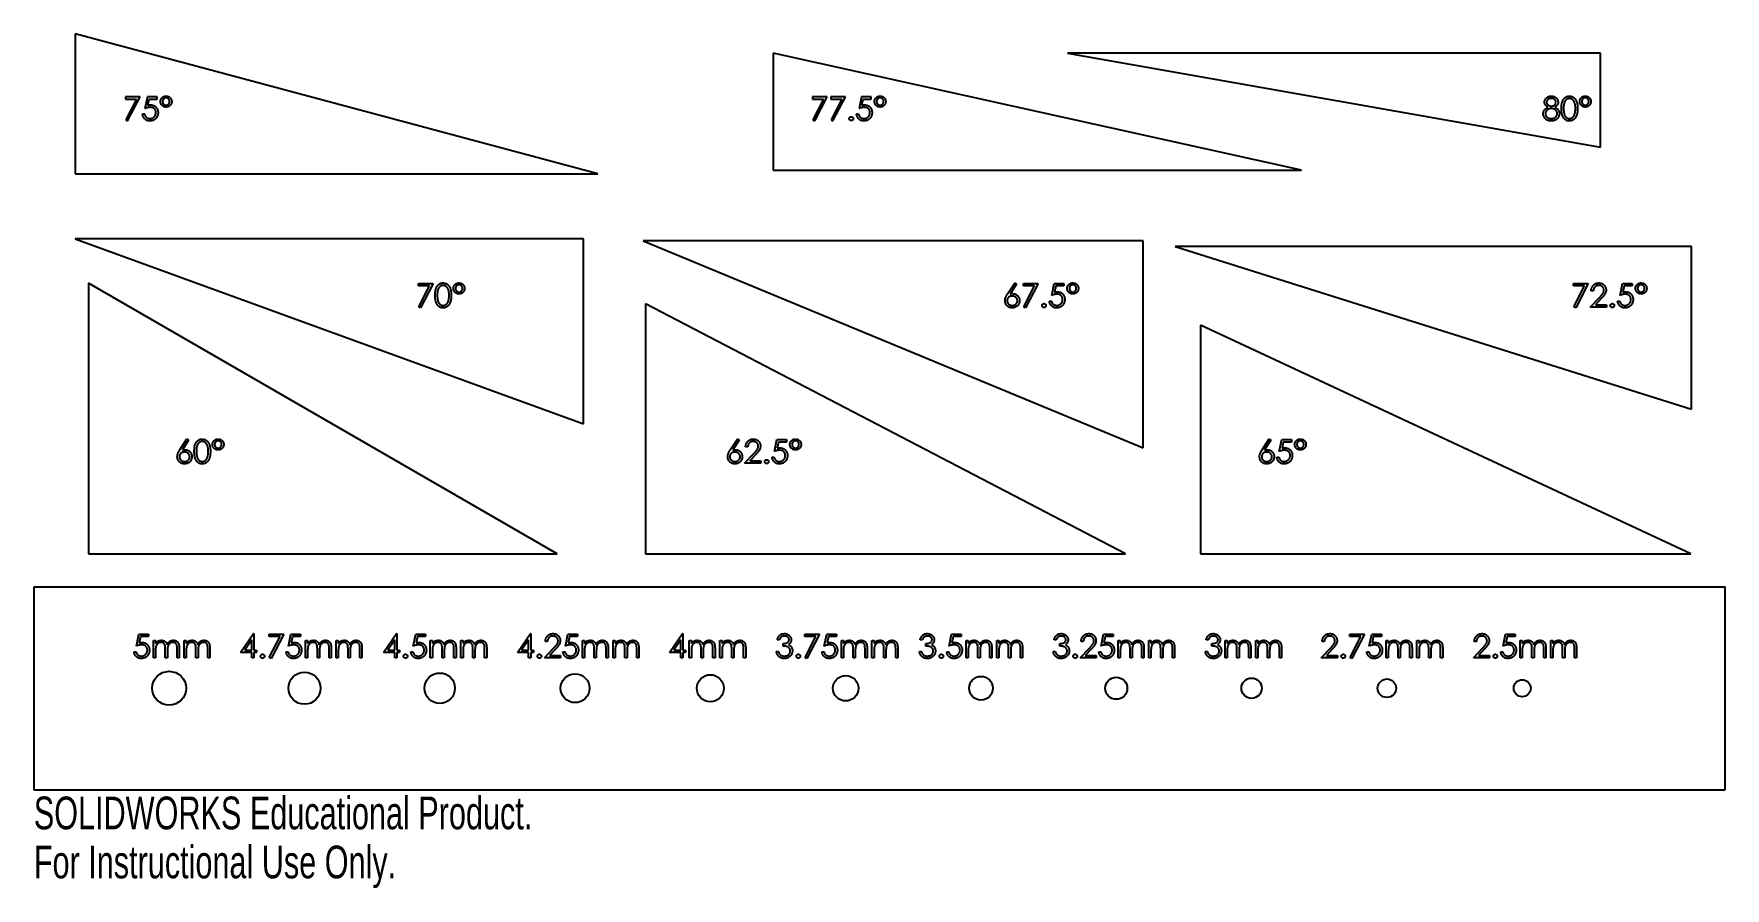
# Model space of a CAD drawing. Header units: millimetres. Extents: x 0 to 250, y -15 to 112.
import ezdxf

# ---------------------------------------------------------------- set-up
doc = ezdxf.new("R2010")
doc.units = ezdxf.units.MM
doc.styles.add('SLDTEXTSTYLE0', font='TXT', dxfattribs={"width": 0.7})

msp = doc.modelspace()

# ---------------------------------------------------------------- texts
at = {"color": 7, "linetype": 'Continuous', "char_height": 4.8336, "attachment_point": 1, "style": 'SLDTEXTSTYLE0'}
for s, insert in [('SOLIDWORKS Educational Product.', (0, -1.02)), ('For Instructional Use Only.', (0, -8.27))]:
    msp.add_mtext(s, dxfattribs=dict(at, insert=insert))

# ---------------------------------------------------------------- linework, layer by layer
at = {"color": 7, "linetype": 'Continuous', "lineweight": 25}
for p, q in [((6.09, 111.75), (6.09, 91.05)), ((83.36, 91.05), (6.09, 111.75)), ((109.29, 108.91), (109.29, 91.59)), ((187.39, 91.59), (109.29, 108.91)), ((152.77, 108.91), (231.55, 95.01)), ((231.55, 108.91), (152.77, 108.91)), ((231.55, 95.01), (231.55, 108.91)), ((13.56, 102.46), (13.56, 102.1)), ((15.71, 102.46), (13.56, 102.46)), ((13.56, 102.1), (15.18, 102.1)), ((15.18, 102.1), (13.6, 99.02)), ((13.87, 98.87), (15.71, 102.46)), ((16.79, 102.46), (16.43, 100.71)), ((18.23, 102.46), (16.79, 102.46)), ((16.85, 101.18), (17.04, 102.1)), ((17.04, 102.1), (18.23, 102.1)), ((18.23, 102.1), (18.23, 102.46)), ((117.26, 102.46), (115.1, 102.46)), ((115.1, 102.46), (115.1, 102.1)), ((115.1, 102.1), (116.73, 102.1)), ((116.73, 102.1), (115.15, 99.02)), ((115.42, 98.87), (117.26, 102.46)), ((119.95, 102.46), (117.8, 102.46)), ((117.8, 102.46), (117.8, 102.1)), ((117.8, 102.1), (119.42, 102.1)), ((119.42, 102.1), (117.84, 99.02)), ((118.11, 98.87), (119.95, 102.46)), ((122.33, 102.46), (121.97, 100.71)), ((123.76, 102.46), (122.33, 102.46)), ((122.39, 101.18), (122.57, 102.1)), ((122.57, 102.1), (123.76, 102.1)), ((123.76, 102.1), (123.76, 102.46)), ((13.6, 99.02), (13.87, 98.87)), ((16.39, 99.85), (16.07, 99.85)), ((115.15, 99.02), (115.42, 98.87)), ((117.84, 99.02), (118.11, 98.87)), ((121.92, 99.85), (121.61, 99.85)), ((6.09, 91.05), (83.36, 91.05)), ((109.29, 91.59), (187.39, 91.59)), ((81.27, 81.43), (6.09, 81.43)), ((6.09, 81.43), (81.27, 54.07)), ((81.27, 54.07), (81.27, 81.43)), ((163.96, 81.16), (90.05, 81.16)), ((90.05, 81.16), (163.96, 50.54)), ((163.96, 50.54), (163.96, 81.16)), ((245.02, 80.33), (168.72, 80.33)), ((168.72, 80.33), (245.02, 56.28)), ((245.02, 56.28), (245.02, 80.33)), ((8.07, 74.87), (8.07, 34.87)), ((77.36, 34.87), (8.07, 74.87)), ((56.86, 74.83), (59.01, 74.83)), ((56.86, 74.47), (56.86, 74.83)), ((58.48, 74.47), (56.86, 74.47)), ((56.9, 71.39), (58.48, 74.47)), ((59.01, 74.83), (57.17, 71.24)), ((143.94, 73.32), (144.98, 74.92)), ((145.23, 74.73), (144.3, 73.31)), ((144.98, 74.92), (145.23, 74.73)), ((146.28, 74.83), (148.44, 74.83)), ((146.28, 74.47), (146.28, 74.83)), ((147.91, 74.47), (146.28, 74.47)), ((146.33, 71.39), (147.91, 74.47)), ((148.44, 74.83), (146.6, 71.24)), ((150.46, 73.08), (150.82, 74.83)), ((150.82, 74.83), (152.25, 74.83)), ((151.06, 74.47), (150.87, 73.55)), ((152.25, 74.47), (151.06, 74.47)), ((152.25, 74.83), (152.25, 74.47)), ((227.59, 74.83), (229.75, 74.83)), ((227.59, 74.47), (227.59, 74.83)), ((229.21, 74.47), (227.59, 74.47)), ((227.64, 71.39), (229.21, 74.47)), ((229.75, 74.83), (227.91, 71.24)), ((230.06, 71.33), (231.42, 72.78)), ((230.51, 73.75), (230.19, 73.75)), ((231.69, 72.62), (230.81, 71.69)), ((234.46, 73.08), (234.82, 74.83)), ((234.82, 74.83), (236.25, 74.83)), ((235.06, 74.47), (234.87, 73.55)), ((236.25, 74.47), (235.06, 74.47)), ((236.25, 74.83), (236.25, 74.47)), ((57.17, 71.24), (56.9, 71.39)), ((90.39, 71.81), (90.39, 34.87)), ((161.35, 34.87), (90.39, 71.81)), ((146.6, 71.24), (146.33, 71.39)), ((150.1, 72.23), (150.41, 72.23)), ((227.91, 71.24), (227.64, 71.39)), ((232.44, 71.33), (230.06, 71.33)), ((230.81, 71.69), (232.44, 71.69)), ((232.44, 71.69), (232.44, 71.33)), ((234.1, 72.23), (234.41, 72.23)), ((172.43, 68.68), (172.43, 34.87)), ((244.93, 34.87), (172.43, 68.68)), ((21.6, 50.25), (22.64, 51.85)), ((22.88, 51.66), (21.96, 50.24)), ((22.64, 51.85), (22.88, 51.66)), ((102.95, 50.25), (103.99, 51.85)), ((104.24, 51.66), (103.31, 50.24)), ((103.99, 51.85), (104.24, 51.66)), ((105.52, 50.68), (105.21, 50.68)), ((109.47, 50.01), (109.83, 51.76)), ((109.83, 51.76), (111.26, 51.76)), ((110.07, 51.4), (109.88, 50.48)), ((111.26, 51.4), (110.07, 51.4)), ((111.26, 51.76), (111.26, 51.4)), ((181.56, 50.25), (182.61, 51.85)), ((182.85, 51.66), (181.93, 50.24)), ((182.61, 51.85), (182.85, 51.66)), ((184.09, 50.01), (184.45, 51.76)), ((184.45, 51.76), (185.88, 51.76)), ((184.69, 51.4), (184.51, 50.48)), ((185.88, 51.4), (184.69, 51.4)), ((185.88, 51.76), (185.88, 51.4)), ((105.07, 48.26), (106.43, 49.7)), ((107.45, 48.26), (105.07, 48.26)), ((106.7, 49.55), (105.82, 48.61)), ((105.82, 48.61), (107.45, 48.61)), ((107.45, 48.61), (107.45, 48.26)), ((109.11, 49.15), (109.42, 49.15)), ((183.73, 49.15), (184.05, 49.15)), ((8.07, 34.87), (77.36, 34.87)), ((90.39, 34.87), (161.35, 34.87)), ((172.43, 34.87), (244.93, 34.87)), ((0, 30), (0, 0)), ((0, 30), (250, 30)), ((250, 0), (250, 30)), ((15.16, 21.24), (15.52, 22.99)), ((15.52, 22.99), (16.96, 22.99)), ((15.77, 22.63), (15.58, 21.71)), ((16.96, 22.63), (15.77, 22.63)), ((16.96, 22.99), (16.96, 22.63)), ((30.55, 20.29), (32.46, 23.08)), ((32.46, 23.08), (32.53, 23.08)), ((32.53, 23.08), (32.53, 20.65)), ((34.77, 22.99), (36.93, 22.99)), ((34.77, 22.63), (34.77, 22.99)), ((36.39, 22.63), (34.77, 22.63)), ((34.81, 19.55), (36.39, 22.63)), ((36.93, 22.99), (35.09, 19.4)), ((37.64, 21.24), (38, 22.99)), ((38, 22.99), (39.44, 22.99)), ((38.25, 22.63), (38.06, 21.71)), ((39.44, 22.63), (38.25, 22.63)), ((39.44, 22.99), (39.44, 22.63)), ((51.69, 20.29), (53.6, 23.08)), ((53.6, 23.08), (53.66, 23.08)), ((53.66, 23.08), (53.66, 20.65)), ((56.09, 21.24), (56.45, 22.99)), ((56.45, 22.99), (57.88, 22.99)), ((56.69, 22.63), (56.5, 21.71)), ((57.88, 22.63), (56.69, 22.63)), ((57.88, 22.99), (57.88, 22.63)), ((71.48, 20.29), (73.39, 23.08)), ((73.39, 23.08), (73.45, 23.08)), ((73.45, 23.08), (73.45, 20.65)), ((78.57, 21.24), (78.93, 22.99)), ((78.93, 22.99), (80.36, 22.99)), ((79.17, 22.63), (78.98, 21.71)), ((80.36, 22.63), (79.17, 22.63)), ((80.36, 22.99), (80.36, 22.63)), ((93.96, 20.29), (95.87, 23.08)), ((95.87, 23.08), (95.93, 23.08)), ((95.93, 23.08), (95.93, 20.65)), ((113.97, 22.99), (116.12, 22.99)), ((113.97, 22.63), (113.97, 22.99)), ((115.59, 22.63), (113.97, 22.63)), ((114.01, 19.55), (115.59, 22.63)), ((116.12, 22.99), (114.28, 19.4)), ((116.84, 21.24), (117.2, 22.99)), ((117.2, 22.99), (118.64, 22.99)), ((117.45, 22.63), (117.26, 21.71)), ((118.64, 22.63), (117.45, 22.63)), ((118.64, 22.99), (118.64, 22.63)), ((135.28, 21.24), (135.64, 22.99)), ((135.64, 22.99), (137.08, 22.99)), ((135.89, 22.63), (135.7, 21.71)), ((137.08, 22.63), (135.89, 22.63)), ((137.08, 22.99), (137.08, 22.63)), ((157.77, 21.24), (158.12, 22.99)), ((158.12, 22.99), (159.56, 22.99)), ((158.37, 22.63), (158.18, 21.71)), ((159.56, 22.63), (158.37, 22.63)), ((159.56, 22.99), (159.56, 22.63)), ((194.52, 22.99), (196.67, 22.99)), ((194.52, 22.63), (194.52, 22.99)), ((196.14, 22.63), (194.52, 22.63)), ((194.56, 19.55), (196.14, 22.63)), ((196.67, 22.99), (194.83, 19.4)), ((197.39, 21.24), (197.75, 22.99)), ((197.75, 22.99), (199.18, 22.99)), ((197.99, 22.63), (197.8, 21.71)), ((199.18, 22.63), (197.99, 22.63)), ((199.18, 22.99), (199.18, 22.63)), ((217.18, 21.24), (217.53, 22.99)), ((217.53, 22.99), (218.97, 22.99)), ((217.78, 22.63), (217.59, 21.71)), ((218.97, 22.63), (217.78, 22.63)), ((218.97, 22.99), (218.97, 22.63)), ((14.8, 20.38), (15.12, 20.38)), ((17.68, 22.04), (17.99, 22.04)), ((17.68, 19.49), (17.68, 22.04)), ((17.99, 22.04), (17.99, 21.6)), ((17.99, 20.56), (17.99, 19.49)), ((19.43, 19.49), (19.43, 20.79)), ((19.74, 20.48), (19.74, 19.49)), ((21.18, 19.49), (21.18, 20.87)), ((21.49, 20.87), (21.49, 19.49)), ((22.21, 22.04), (22.52, 22.04)), ((22.21, 19.49), (22.21, 22.04)), ((22.52, 22.04), (22.52, 21.6)), ((22.52, 20.56), (22.52, 19.49)), ((23.96, 19.49), (23.96, 20.79)), ((24.27, 20.48), (24.27, 19.49)), ((25.71, 19.49), (25.71, 20.87)), ((26.02, 20.87), (26.02, 19.49)), ((32.21, 20.29), (30.55, 20.29)), ((32.21, 22.17), (31.17, 20.65)), ((31.17, 20.65), (32.21, 20.65)), ((32.21, 20.65), (32.21, 22.17)), ((32.21, 19.49), (32.21, 20.29)), ((32.53, 20.65), (32.93, 20.65)), ((32.53, 20.29), (32.53, 19.49)), ((32.93, 20.29), (32.53, 20.29)), ((32.93, 20.65), (32.93, 20.29)), ((37.28, 20.38), (37.6, 20.38)), ((40.16, 22.04), (40.47, 22.04)), ((40.16, 19.49), (40.16, 22.04)), ((40.47, 22.04), (40.47, 21.6)), ((40.47, 20.56), (40.47, 19.49)), ((41.91, 19.49), (41.91, 20.79)), ((42.22, 20.48), (42.22, 19.49)), ((43.66, 19.49), (43.66, 20.87)), ((43.97, 20.87), (43.97, 19.49)), ((44.69, 22.04), (45, 22.04)), ((44.69, 19.49), (44.69, 22.04)), ((45, 22.04), (45, 21.6)), ((45, 20.56), (45, 19.49)), ((46.44, 19.49), (46.44, 20.79)), ((46.75, 20.48), (46.75, 19.49)), ((48.19, 19.49), (48.19, 20.87)), ((48.5, 20.87), (48.5, 19.49)), ((53.35, 20.29), (51.69, 20.29)), ((53.35, 22.17), (52.31, 20.65)), ((52.31, 20.65), (53.35, 20.65)), ((53.35, 20.65), (53.35, 22.17)), ((53.35, 19.49), (53.35, 20.29)), ((53.66, 20.65), (54.07, 20.65)), ((53.66, 20.29), (53.66, 19.49)), ((54.07, 20.29), (53.66, 20.29)), ((54.07, 20.65), (54.07, 20.29)), ((55.73, 20.38), (56.04, 20.38)), ((58.6, 22.04), (58.91, 22.04)), ((58.6, 19.49), (58.6, 22.04)), ((58.91, 22.04), (58.91, 21.6)), ((58.91, 20.56), (58.91, 19.49)), ((60.35, 19.49), (60.35, 20.79)), ((60.66, 20.48), (60.66, 19.49)), ((62.1, 19.49), (62.1, 20.87)), ((62.41, 20.87), (62.41, 19.49)), ((63.13, 22.04), (63.45, 22.04)), ((63.13, 19.49), (63.13, 22.04)), ((63.45, 22.04), (63.45, 21.6)), ((63.45, 20.56), (63.45, 19.49)), ((64.88, 19.49), (64.88, 20.79)), ((65.2, 20.48), (65.2, 19.49)), ((66.63, 19.49), (66.63, 20.87)), ((66.95, 20.87), (66.95, 19.49)), ((73.14, 20.29), (71.48, 20.29)), ((73.14, 22.17), (72.09, 20.65)), ((72.09, 20.65), (73.14, 20.65)), ((73.14, 20.65), (73.14, 22.17)), ((73.14, 19.49), (73.14, 20.29)), ((73.45, 20.65), (73.86, 20.65)), ((73.45, 20.29), (73.45, 19.49)), ((73.86, 20.29), (73.45, 20.29)), ((73.86, 20.65), (73.86, 20.29)), ((75.47, 19.49), (76.83, 20.94)), ((75.92, 21.91), (75.61, 21.91)), ((77.1, 20.78), (76.22, 19.85)), ((78.21, 20.38), (78.52, 20.38)), ((81.08, 22.04), (81.39, 22.04)), ((81.08, 19.49), (81.08, 22.04)), ((81.39, 22.04), (81.39, 21.6)), ((81.39, 20.56), (81.39, 19.49)), ((82.83, 19.49), (82.83, 20.79)), ((83.14, 20.48), (83.14, 19.49)), ((84.58, 19.49), (84.58, 20.87)), ((84.89, 20.87), (84.89, 19.49)), ((85.61, 22.04), (85.93, 22.04)), ((85.61, 19.49), (85.61, 22.04)), ((85.93, 22.04), (85.93, 21.6)), ((85.93, 20.56), (85.93, 19.49)), ((87.36, 19.49), (87.36, 20.79)), ((87.68, 20.48), (87.68, 19.49)), ((89.11, 19.49), (89.11, 20.87)), ((89.43, 20.87), (89.43, 19.49)), ((95.62, 20.29), (93.96, 20.29)), ((95.62, 22.17), (94.58, 20.65)), ((94.58, 20.65), (95.62, 20.65)), ((95.62, 20.65), (95.62, 22.17)), ((95.62, 19.49), (95.62, 20.29)), ((95.93, 20.65), (96.34, 20.65)), ((95.93, 20.29), (95.93, 19.49)), ((96.34, 20.29), (95.93, 20.29)), ((96.34, 20.65), (96.34, 20.29)), ((96.87, 22.04), (97.19, 22.04)), ((96.87, 19.49), (96.87, 22.04)), ((97.19, 22.04), (97.19, 21.6)), ((97.19, 20.56), (97.19, 19.49)), ((98.62, 19.49), (98.62, 20.79)), ((98.94, 20.48), (98.94, 19.49)), ((100.37, 19.49), (100.37, 20.87)), ((100.69, 20.87), (100.69, 19.49)), ((101.41, 22.04), (101.72, 22.04)), ((101.41, 19.49), (101.41, 22.04)), ((101.72, 22.04), (101.72, 21.6)), ((101.72, 20.56), (101.72, 19.49)), ((103.16, 19.49), (103.16, 20.79)), ((103.47, 20.48), (103.47, 19.49)), ((104.91, 19.49), (104.91, 20.87)), ((105.22, 20.87), (105.22, 19.49)), ((109.75, 20.43), (110.07, 20.43)), ((110.2, 22.18), (109.89, 22.18)), ((110.74, 21.24), (110.74, 21.6)), ((116.48, 20.38), (116.8, 20.38)), ((119.36, 22.04), (119.67, 22.04)), ((119.36, 19.49), (119.36, 22.04)), ((119.67, 22.04), (119.67, 21.6)), ((119.67, 20.56), (119.67, 19.49)), ((121.11, 19.49), (121.11, 20.79)), ((121.42, 20.48), (121.42, 19.49)), ((122.86, 19.49), (122.86, 20.87)), ((123.17, 20.87), (123.17, 19.49)), ((123.89, 22.04), (124.2, 22.04)), ((123.89, 19.49), (123.89, 22.04)), ((124.2, 22.04), (124.2, 21.6)), ((124.2, 20.56), (124.2, 19.49)), ((125.64, 19.49), (125.64, 20.79)), ((125.95, 20.48), (125.95, 19.49)), ((127.39, 19.49), (127.39, 20.87)), ((127.7, 20.87), (127.7, 19.49)), ((130.89, 20.43), (131.2, 20.43)), ((131.34, 22.18), (131.02, 22.18)), ((131.87, 21.24), (131.87, 21.6)), ((134.93, 20.38), (135.24, 20.38)), ((137.8, 22.04), (138.11, 22.04)), ((137.8, 19.49), (137.8, 22.04)), ((138.11, 22.04), (138.11, 21.6)), ((138.11, 20.56), (138.11, 19.49)), ((139.55, 19.49), (139.55, 20.79)), ((139.86, 20.48), (139.86, 19.49)), ((141.3, 19.49), (141.3, 20.87)), ((141.61, 20.87), (141.61, 19.49)), ((142.33, 22.04), (142.64, 22.04)), ((142.33, 19.49), (142.33, 22.04)), ((142.64, 22.04), (142.64, 21.6)), ((142.64, 20.56), (142.64, 19.49)), ((144.08, 19.49), (144.08, 20.79)), ((144.39, 20.48), (144.39, 19.49)), ((145.83, 19.49), (145.83, 20.87)), ((146.14, 20.87), (146.14, 19.49)), ((150.68, 20.43), (150.99, 20.43)), ((151.12, 22.18), (150.81, 22.18)), ((151.66, 21.24), (151.66, 21.6)), ((154.67, 19.49), (156.03, 20.94)), ((155.12, 21.91), (154.8, 21.91)), ((156.29, 20.78), (155.42, 19.85)), ((157.41, 20.38), (157.72, 20.38)), ((160.28, 22.04), (160.59, 22.04)), ((160.28, 19.49), (160.28, 22.04)), ((160.59, 22.04), (160.59, 21.6)), ((160.59, 20.56), (160.59, 19.49)), ((162.03, 19.49), (162.03, 20.79)), ((162.34, 20.48), (162.34, 19.49)), ((163.78, 19.49), (163.78, 20.87)), ((164.09, 20.87), (164.09, 19.49)), ((164.81, 22.04), (165.12, 22.04)), ((164.81, 19.49), (164.81, 22.04)), ((165.12, 22.04), (165.12, 21.6)), ((165.12, 20.56), (165.12, 19.49)), ((166.56, 19.49), (166.56, 20.79)), ((166.87, 20.48), (166.87, 19.49)), ((168.31, 19.49), (168.31, 20.87)), ((168.62, 20.87), (168.62, 19.49)), ((173.16, 20.43), (173.47, 20.43)), ((173.61, 22.18), (173.29, 22.18)), ((174.14, 21.24), (174.14, 21.6)), ((176.07, 22.04), (176.39, 22.04)), ((176.07, 19.49), (176.07, 22.04)), ((176.39, 22.04), (176.39, 21.6)), ((176.39, 20.56), (176.39, 19.49)), ((177.82, 19.49), (177.82, 20.79)), ((178.14, 20.48), (178.14, 19.49)), ((179.57, 19.49), (179.57, 20.87)), ((179.89, 20.87), (179.89, 19.49)), ((180.61, 22.04), (180.92, 22.04)), ((180.61, 19.49), (180.61, 22.04)), ((180.92, 22.04), (180.92, 21.6)), ((180.92, 20.56), (180.92, 19.49)), ((182.36, 19.49), (182.36, 20.79)), ((182.67, 20.48), (182.67, 19.49)), ((184.11, 19.49), (184.11, 20.87)), ((184.42, 20.87), (184.42, 19.49)), ((190.3, 19.49), (191.66, 20.94)), ((190.75, 21.91), (190.43, 21.91)), ((191.92, 20.78), (191.05, 19.85)), ((197.03, 20.38), (197.34, 20.38)), ((199.9, 22.04), (200.21, 22.04)), ((199.9, 19.49), (199.9, 22.04)), ((200.21, 22.04), (200.21, 21.6)), ((200.21, 20.56), (200.21, 19.49)), ((201.65, 19.49), (201.65, 20.79)), ((201.96, 20.48), (201.96, 19.49)), ((203.4, 19.49), (203.4, 20.87)), ((203.71, 20.87), (203.71, 19.49)), ((204.43, 22.04), (204.75, 22.04)), ((204.43, 19.49), (204.43, 22.04)), ((204.75, 22.04), (204.75, 21.6)), ((204.75, 20.56), (204.75, 19.49)), ((206.18, 19.49), (206.18, 20.79)), ((206.5, 20.48), (206.5, 19.49)), ((207.93, 19.49), (207.93, 20.87)), ((208.25, 20.87), (208.25, 19.49)), ((212.78, 19.49), (214.14, 20.94)), ((213.23, 21.91), (212.91, 21.91)), ((214.4, 20.78), (213.53, 19.85)), ((216.82, 20.38), (217.13, 20.38)), ((219.69, 22.04), (220, 22.04)), ((219.69, 19.49), (219.69, 22.04)), ((220, 22.04), (220, 21.6)), ((220, 20.56), (220, 19.49)), ((221.44, 19.49), (221.44, 20.79)), ((221.75, 20.48), (221.75, 19.49)), ((223.19, 19.49), (223.19, 20.87)), ((223.5, 20.87), (223.5, 19.49)), ((224.22, 22.04), (224.53, 22.04)), ((224.22, 19.49), (224.22, 22.04)), ((224.53, 22.04), (224.53, 21.6)), ((224.53, 20.56), (224.53, 19.49)), ((225.97, 19.49), (225.97, 20.79)), ((226.28, 20.48), (226.28, 19.49)), ((227.72, 19.49), (227.72, 20.87)), ((228.03, 20.87), (228.03, 19.49)), ((17.99, 19.49), (17.68, 19.49)), ((19.74, 19.49), (19.43, 19.49)), ((21.49, 19.49), (21.18, 19.49)), ((22.52, 19.49), (22.21, 19.49)), ((24.27, 19.49), (23.96, 19.49)), ((26.02, 19.49), (25.71, 19.49)), ((32.53, 19.49), (32.21, 19.49)), ((35.09, 19.4), (34.81, 19.55)), ((40.47, 19.49), (40.16, 19.49)), ((42.22, 19.49), (41.91, 19.49)), ((43.97, 19.49), (43.66, 19.49)), ((45, 19.49), (44.69, 19.49)), ((46.75, 19.49), (46.44, 19.49)), ((48.5, 19.49), (48.19, 19.49)), ((53.66, 19.49), (53.35, 19.49)), ((58.91, 19.49), (58.6, 19.49)), ((60.66, 19.49), (60.35, 19.49)), ((62.41, 19.49), (62.1, 19.49)), ((63.45, 19.49), (63.13, 19.49)), ((65.2, 19.49), (64.88, 19.49)), ((66.95, 19.49), (66.63, 19.49)), ((73.45, 19.49), (73.14, 19.49)), ((77.85, 19.49), (75.47, 19.49)), ((76.22, 19.85), (77.85, 19.85)), ((77.85, 19.85), (77.85, 19.49)), ((81.39, 19.49), (81.08, 19.49)), ((83.14, 19.49), (82.83, 19.49)), ((84.89, 19.49), (84.58, 19.49)), ((85.93, 19.49), (85.61, 19.49)), ((87.68, 19.49), (87.36, 19.49)), ((89.43, 19.49), (89.11, 19.49)), ((95.93, 19.49), (95.62, 19.49)), ((97.19, 19.49), (96.87, 19.49)), ((98.94, 19.49), (98.62, 19.49)), ((100.69, 19.49), (100.37, 19.49)), ((101.72, 19.49), (101.41, 19.49)), ((103.47, 19.49), (103.16, 19.49)), ((105.22, 19.49), (104.91, 19.49)), ((114.28, 19.4), (114.01, 19.55)), ((119.67, 19.49), (119.36, 19.49)), ((121.42, 19.49), (121.11, 19.49)), ((123.17, 19.49), (122.86, 19.49)), ((124.2, 19.49), (123.89, 19.49)), ((125.95, 19.49), (125.64, 19.49)), ((127.7, 19.49), (127.39, 19.49)), ((138.11, 19.49), (137.8, 19.49)), ((139.86, 19.49), (139.55, 19.49)), ((141.61, 19.49), (141.3, 19.49)), ((142.64, 19.49), (142.33, 19.49)), ((144.39, 19.49), (144.08, 19.49)), ((146.14, 19.49), (145.83, 19.49)), ((157.05, 19.49), (154.67, 19.49)), ((155.42, 19.85), (157.05, 19.85)), ((157.05, 19.85), (157.05, 19.49)), ((160.59, 19.49), (160.28, 19.49)), ((162.34, 19.49), (162.03, 19.49)), ((164.09, 19.49), (163.78, 19.49)), ((165.12, 19.49), (164.81, 19.49)), ((166.87, 19.49), (166.56, 19.49)), ((168.62, 19.49), (168.31, 19.49)), ((176.39, 19.49), (176.07, 19.49)), ((178.14, 19.49), (177.82, 19.49)), ((179.89, 19.49), (179.57, 19.49)), ((180.92, 19.49), (180.61, 19.49)), ((182.67, 19.49), (182.36, 19.49)), ((184.42, 19.49), (184.11, 19.49)), ((192.68, 19.49), (190.3, 19.49)), ((191.05, 19.85), (192.68, 19.85)), ((192.68, 19.85), (192.68, 19.49)), ((194.83, 19.4), (194.56, 19.55)), ((200.21, 19.49), (199.9, 19.49)), ((201.96, 19.49), (201.65, 19.49)), ((203.71, 19.49), (203.4, 19.49)), ((204.75, 19.49), (204.43, 19.49)), ((206.5, 19.49), (206.18, 19.49)), ((208.25, 19.49), (207.93, 19.49)), ((215.16, 19.49), (212.78, 19.49)), ((213.53, 19.85), (215.16, 19.85)), ((215.16, 19.85), (215.16, 19.49)), ((220, 19.49), (219.69, 19.49)), ((221.75, 19.49), (221.44, 19.49)), ((223.5, 19.49), (223.19, 19.49)), ((224.53, 19.49), (224.22, 19.49)), ((226.28, 19.49), (225.97, 19.49)), ((228.03, 19.49), (227.72, 19.49)), ((0, 0), (250, 0))]:
    msp.add_line(p, q, dxfattribs=at)
for centre, radius in [((20, 15), 2.5), ((40, 15), 2.37), ((60, 15), 2.25), ((80, 15), 2.13), ((100, 15), 2), ((120, 15), 1.88), ((140, 15), 1.75), ((160, 15), 1.63), ((180, 15), 1.5), ((200, 15), 1.37), ((220, 15), 1.25)]:
    msp.add_circle(centre, radius, dxfattribs=at)
for points, knots in [([(18.72, 101.75), (18.72, 101.77), (18.72, 101.83), (18.73, 101.91), (18.75, 101.98), (18.78, 102.05), (18.82, 102.12), (18.86, 102.19), (18.91, 102.25), (18.97, 102.31), (19.03, 102.37), (19.09, 102.42), (19.16, 102.46), (19.24, 102.49), (19.31, 102.52), (19.39, 102.53), (19.47, 102.55), (19.53, 102.55), (19.55, 102.55)], [0, 0, 0, 0, 0.063376, 0.124566, 0.185441, 0.245343, 0.305371, 0.366677, 0.429563, 0.494398, 0.559738, 0.623039, 0.685369, 0.747142, 0.808915, 0.871118, 0.934469, 1, 1, 1, 1]), ([(19.55, 102.55), (19.58, 102.55), (19.64, 102.55), (19.72, 102.53), (19.8, 102.52), (19.87, 102.49), (19.94, 102.46), (20.01, 102.42), (20.08, 102.37), (20.14, 102.31), (20.2, 102.25), (20.24, 102.19), (20.29, 102.12), (20.32, 102.05), (20.35, 101.98), (20.37, 101.9), (20.38, 101.82), (20.38, 101.77), (20.38, 101.74)], [0, 0, 0, 0, 0.065527, 0.128875, 0.190543, 0.252313, 0.313091, 0.374945, 0.437802, 0.502322, 0.566778, 0.629416, 0.69043, 0.751186, 0.811411, 0.872678, 0.935563, 1, 1, 1, 1]), ([(124.26, 101.75), (124.26, 101.77), (124.26, 101.83), (124.27, 101.91), (124.29, 101.98), (124.32, 102.05), (124.35, 102.12), (124.4, 102.19), (124.45, 102.25), (124.5, 102.31), (124.57, 102.37), (124.63, 102.42), (124.7, 102.46), (124.78, 102.49), (124.85, 102.52), (124.93, 102.53), (125.01, 102.55), (125.07, 102.55), (125.09, 102.55)], [0, 0, 0, 0, 0.063376, 0.124566, 0.185441, 0.245343, 0.305371, 0.366677, 0.429563, 0.494398, 0.559738, 0.623039, 0.685369, 0.747142, 0.808915, 0.871118, 0.934469, 1, 1, 1, 1]), ([(125.09, 102.55), (125.12, 102.55), (125.18, 102.55), (125.26, 102.53), (125.34, 102.52), (125.41, 102.49), (125.48, 102.46), (125.55, 102.42), (125.62, 102.37), (125.68, 102.31), (125.73, 102.25), (125.78, 102.19), (125.82, 102.12), (125.86, 102.05), (125.89, 101.98), (125.9, 101.9), (125.92, 101.82), (125.92, 101.77), (125.92, 101.74)], [0, 0, 0, 0, 0.065527, 0.128875, 0.190543, 0.252313, 0.313091, 0.374945, 0.437802, 0.502322, 0.566778, 0.629416, 0.69043, 0.751186, 0.811411, 0.872678, 0.935563, 1, 1, 1, 1]), ([(223.29, 101.65), (223.29, 101.69), (223.3, 101.76), (223.32, 101.87), (223.37, 101.98), (223.42, 102.09), (223.5, 102.19), (223.59, 102.28), (223.69, 102.36), (223.8, 102.43), (223.92, 102.48), (224.05, 102.52), (224.18, 102.54), (224.27, 102.55), (224.32, 102.55)], [0, 0, 0, 0, 0.074058, 0.14887, 0.226668, 0.307735, 0.391157, 0.473929, 0.557928, 0.644989, 0.733364, 0.821092, 0.909287, 1, 1, 1, 1]), ([(224.32, 102.55), (224.36, 102.55), (224.45, 102.54), (224.58, 102.52), (224.7, 102.48), (224.82, 102.43), (224.93, 102.36), (225.02, 102.28), (225.11, 102.19), (225.18, 102.09), (225.24, 101.98), (225.28, 101.87), (225.3, 101.75), (225.31, 101.68), (225.31, 101.64)], [0, 0, 0, 0, 0.0894097, 0.1763058, 0.2626259, 0.3494457, 0.4354983, 0.5189281, 0.6013547, 0.6842564, 0.7658067, 0.8448769, 0.9222798, 1, 1, 1, 1]), ([(225.8, 100.71), (225.8, 100.76), (225.8, 100.87), (225.81, 101.03), (225.82, 101.18), (225.84, 101.32), (225.86, 101.45), (225.88, 101.57), (225.91, 101.68), (225.95, 101.78), (225.99, 101.87), (226.03, 101.96), (226.08, 102.04), (226.13, 102.11), (226.18, 102.18), (226.24, 102.24), (226.3, 102.3), (226.37, 102.35), (226.44, 102.4), (226.51, 102.44), (226.58, 102.47), (226.66, 102.5), (226.73, 102.52), (226.81, 102.54), (226.89, 102.55), (226.95, 102.55), (226.97, 102.55)], [0, 0, 0, 0, 0.068595, 0.133246, 0.194313, 0.251279, 0.304513, 0.354235, 0.400481, 0.443411, 0.484015, 0.523252, 0.561042, 0.5979, 0.633518, 0.668314, 0.702496, 0.736685, 0.770293, 0.803437, 0.835913, 0.86846, 0.900847, 0.933467, 0.966258, 1, 1, 1, 1]), ([(226.97, 102.55), (227, 102.55), (227.06, 102.55), (227.14, 102.54), (227.22, 102.52), (227.3, 102.5), (227.37, 102.47), (227.45, 102.44), (227.52, 102.4), (227.59, 102.35), (227.65, 102.3), (227.72, 102.24), (227.78, 102.18), (227.83, 102.1), (227.89, 102.03), (227.94, 101.94), (227.98, 101.86), (228.02, 101.76), (228.06, 101.66), (228.09, 101.55), (228.12, 101.43), (228.14, 101.3), (228.16, 101.16), (228.17, 101.02), (228.18, 100.86), (228.18, 100.76), (228.18, 100.71)], [0, 0, 0, 0, 0.033788, 0.067194, 0.099862, 0.132567, 0.165151, 0.197913, 0.231319, 0.265083, 0.299255, 0.334399, 0.369943, 0.406284, 0.444064, 0.482998, 0.523354, 0.565537, 0.609613, 0.656391, 0.705885, 0.758325, 0.813832, 0.872795, 0.934722, 1, 1, 1, 1]), ([(228.5, 101.75), (228.5, 101.77), (228.5, 101.83), (228.51, 101.91), (228.53, 101.98), (228.56, 102.05), (228.59, 102.12), (228.63, 102.19), (228.68, 102.25), (228.74, 102.31), (228.8, 102.37), (228.87, 102.42), (228.94, 102.46), (229.01, 102.49), (229.09, 102.52), (229.17, 102.53), (229.25, 102.55), (229.3, 102.55), (229.33, 102.55)], [0, 0, 0, 0, 0.063376, 0.124566, 0.185441, 0.245343, 0.305371, 0.366677, 0.429563, 0.494398, 0.559738, 0.623039, 0.685369, 0.747142, 0.808915, 0.871118, 0.934469, 1, 1, 1, 1]), ([(229.33, 102.55), (229.36, 102.55), (229.41, 102.55), (229.49, 102.53), (229.57, 102.52), (229.65, 102.49), (229.72, 102.46), (229.79, 102.42), (229.85, 102.37), (229.91, 102.31), (229.97, 102.25), (230.02, 102.19), (230.06, 102.12), (230.1, 102.05), (230.12, 101.98), (230.14, 101.9), (230.15, 101.82), (230.16, 101.77), (230.16, 101.74)], [0, 0, 0, 0, 0.065527, 0.128875, 0.190543, 0.252313, 0.313091, 0.374945, 0.437802, 0.502322, 0.566778, 0.629416, 0.69043, 0.751186, 0.811411, 0.872678, 0.935563, 1, 1, 1, 1]), ([(17.2, 100.89), (17.18, 100.89), (17.12, 100.88), (17.03, 100.88), (16.94, 100.86), (16.85, 100.84), (16.75, 100.82), (16.65, 100.79), (16.54, 100.75), (16.47, 100.72), (16.43, 100.71)], [0, 0, 0, 0, 0.102203, 0.211023, 0.3251, 0.446502, 0.573788, 0.708901, 0.850358, 1, 1, 1, 1]), ([(16.85, 101.18), (16.88, 101.19), (16.96, 101.21), (17.06, 101.23), (17.16, 101.24), (17.23, 101.24), (17.26, 101.25)], [0, 0, 0, 0, 0.275068, 0.532901, 0.773973, 1, 1, 1, 1]), ([(18.36, 100.1), (18.36, 100.07), (18.36, 100.02), (18.35, 99.93), (18.34, 99.85), (18.32, 99.77), (18.3, 99.69), (18.27, 99.61), (18.24, 99.54), (18.2, 99.46), (18.16, 99.39), (18.11, 99.33), (18.07, 99.27), (18.01, 99.21), (17.96, 99.16), (17.9, 99.11), (17.84, 99.06), (17.77, 99.02), (17.7, 98.98), (17.63, 98.95), (17.55, 98.93), (17.48, 98.9), (17.4, 98.89), (17.31, 98.88), (17.23, 98.87), (17.17, 98.87), (17.14, 98.87)], [0, 0, 0, 0, 0.044014, 0.087434, 0.130118, 0.172554, 0.214555, 0.256298, 0.298438, 0.340849, 0.382715, 0.423924, 0.464246, 0.504074, 0.543862, 0.583567, 0.623094, 0.663229, 0.703551, 0.743938, 0.784541, 0.82575, 0.867757, 0.910745, 0.954914, 1, 1, 1, 1]), ([(17.16, 99.23), (17.19, 99.23), (17.25, 99.23), (17.33, 99.24), (17.42, 99.26), (17.5, 99.29), (17.58, 99.32), (17.65, 99.37), (17.72, 99.42), (17.79, 99.48), (17.85, 99.54), (17.9, 99.61), (17.95, 99.69), (17.98, 99.77), (18.01, 99.85), (18.03, 99.93), (18.04, 100.02), (18.05, 100.08), (18.05, 100.11)], [0, 0, 0, 0, 0.064207, 0.126425, 0.18768, 0.248216, 0.308305, 0.369661, 0.431699, 0.495947, 0.559758, 0.622295, 0.683911, 0.745092, 0.80674, 0.869087, 0.93329, 1, 1, 1, 1]), ([(18.05, 100.11), (18.05, 100.14), (18.04, 100.2), (18.03, 100.28), (18.02, 100.35), (17.99, 100.43), (17.96, 100.49), (17.92, 100.56), (17.87, 100.62), (17.82, 100.67), (17.76, 100.72), (17.69, 100.77), (17.62, 100.8), (17.55, 100.84), (17.47, 100.86), (17.38, 100.87), (17.29, 100.88), (17.23, 100.89), (17.2, 100.89)], [0, 0, 0, 0, 0.065351, 0.127916, 0.18836, 0.247216, 0.30563, 0.36377, 0.422661, 0.482687, 0.5433, 0.604118, 0.664965, 0.727413, 0.791468, 0.858055, 0.927037, 1, 1, 1, 1]), ([(17.26, 101.25), (17.3, 101.24), (17.38, 101.24), (17.49, 101.23), (17.6, 101.2), (17.7, 101.17), (17.79, 101.12), (17.88, 101.07), (17.97, 101), (18.05, 100.92), (18.12, 100.84), (18.19, 100.75), (18.24, 100.66), (18.28, 100.56), (18.32, 100.45), (18.34, 100.34), (18.36, 100.22), (18.36, 100.14), (18.36, 100.1)], [0, 0, 0, 0, 0.065808, 0.129394, 0.190894, 0.251281, 0.310815, 0.370371, 0.430768, 0.492881, 0.555104, 0.616067, 0.677256, 0.73826, 0.800762, 0.864778, 0.931045, 1, 1, 1, 1]), ([(19.55, 100.93), (19.52, 100.93), (19.46, 100.93), (19.38, 100.94), (19.3, 100.96), (19.23, 100.99), (19.16, 101.02), (19.09, 101.06), (19.02, 101.11), (18.96, 101.17), (18.9, 101.23), (18.85, 101.29), (18.81, 101.36), (18.78, 101.43), (18.75, 101.5), (18.73, 101.58), (18.72, 101.66), (18.72, 101.72), (18.72, 101.75)], [0, 0, 0, 0, 0.0655549, 0.1294781, 0.1917174, 0.2530031, 0.3137968, 0.3751661, 0.43753, 0.5015448, 0.5651256, 0.6272731, 0.6882688, 0.7488016, 0.8097566, 0.8715944, 0.9344451, 1, 1, 1, 1]), ([(19.56, 102.28), (19.54, 102.28), (19.5, 102.28), (19.45, 102.27), (19.4, 102.26), (19.36, 102.24), (19.31, 102.22), (19.27, 102.19), (19.23, 102.16), (19.19, 102.12), (19.15, 102.08), (19.12, 102.04), (19.09, 101.99), (19.07, 101.95), (19.05, 101.9), (19.04, 101.85), (19.03, 101.79), (19.03, 101.76), (19.03, 101.74)], [0, 0, 0, 0, 0.063119, 0.125041, 0.184969, 0.244778, 0.305665, 0.36722, 0.42958, 0.494377, 0.559218, 0.622427, 0.684257, 0.746299, 0.807693, 0.869865, 0.934401, 1, 1, 1, 1]), ([(19.03, 101.74), (19.03, 101.72), (19.03, 101.69), (19.04, 101.63), (19.05, 101.58), (19.07, 101.53), (19.09, 101.49), (19.12, 101.44), (19.15, 101.4), (19.19, 101.36), (19.23, 101.32), (19.27, 101.29), (19.31, 101.26), (19.36, 101.24), (19.4, 101.22), (19.45, 101.21), (19.5, 101.2), (19.54, 101.2), (19.55, 101.2)], [0, 0, 0, 0, 0.06502, 0.128146, 0.190568, 0.25221, 0.313736, 0.37654, 0.4405, 0.506228, 0.571902, 0.635028, 0.696119, 0.75725, 0.816801, 0.87697, 0.937469, 1, 1, 1, 1]), ([(20.38, 101.74), (20.38, 101.71), (20.38, 101.66), (20.37, 101.58), (20.35, 101.5), (20.32, 101.42), (20.29, 101.35), (20.24, 101.29), (20.19, 101.22), (20.14, 101.16), (20.08, 101.11), (20.01, 101.06), (19.94, 101.02), (19.87, 100.99), (19.79, 100.96), (19.71, 100.94), (19.63, 100.93), (19.58, 100.93), (19.55, 100.93)], [0, 0, 0, 0, 0.064644, 0.127202, 0.188677, 0.249283, 0.309724, 0.37042, 0.432638, 0.496759, 0.560989, 0.623519, 0.685051, 0.7465, 0.807773, 0.870178, 0.934271, 1, 1, 1, 1]), ([(19.55, 101.2), (19.57, 101.2), (19.61, 101.2), (19.66, 101.21), (19.7, 101.22), (19.75, 101.24), (19.79, 101.26), (19.84, 101.29), (19.88, 101.32), (19.92, 101.36), (19.95, 101.4), (19.98, 101.44), (20.01, 101.48), (20.03, 101.53), (20.05, 101.58), (20.06, 101.63), (20.06, 101.68), (20.07, 101.72), (20.07, 101.73)], [0, 0, 0, 0, 0.062317, 0.123598, 0.183382, 0.243579, 0.303467, 0.364043, 0.426657, 0.491216, 0.555887, 0.619349, 0.681666, 0.74428, 0.805786, 0.868886, 0.933422, 1, 1, 1, 1]), ([(20.07, 101.73), (20.07, 101.75), (20.06, 101.79), (20.06, 101.85), (20.05, 101.9), (20.03, 101.95), (20.01, 101.99), (19.98, 102.04), (19.95, 102.08), (19.92, 102.12), (19.88, 102.16), (19.84, 102.19), (19.8, 102.22), (19.75, 102.24), (19.71, 102.26), (19.66, 102.27), (19.61, 102.28), (19.57, 102.28), (19.56, 102.28)], [0, 0, 0, 0, 0.068539, 0.134195, 0.198398, 0.260702, 0.322776, 0.384867, 0.447975, 0.512089, 0.575479, 0.637415, 0.697469, 0.75684, 0.816518, 0.875787, 0.937376, 1, 1, 1, 1]), ([(122.74, 100.89), (122.71, 100.89), (122.66, 100.88), (122.57, 100.88), (122.48, 100.86), (122.39, 100.84), (122.29, 100.82), (122.19, 100.79), (122.08, 100.75), (122.01, 100.72), (121.97, 100.71)], [0, 0, 0, 0, 0.102203, 0.2110233, 0.3250997, 0.4465021, 0.5737877, 0.7089007, 0.8503579, 1, 1, 1, 1]), ([(122.39, 101.18), (122.42, 101.19), (122.49, 101.21), (122.6, 101.23), (122.7, 101.24), (122.77, 101.24), (122.8, 101.25)], [0, 0, 0, 0, 0.275068, 0.532901, 0.773973, 1, 1, 1, 1]), ([(123.9, 100.1), (123.9, 100.07), (123.9, 100.02), (123.89, 99.93), (123.88, 99.85), (123.86, 99.77), (123.84, 99.69), (123.81, 99.61), (123.78, 99.54), (123.74, 99.46), (123.7, 99.39), (123.65, 99.33), (123.6, 99.27), (123.55, 99.21), (123.5, 99.16), (123.44, 99.11), (123.37, 99.06), (123.31, 99.02), (123.24, 98.98), (123.17, 98.95), (123.09, 98.93), (123.01, 98.9), (122.93, 98.89), (122.85, 98.88), (122.77, 98.87), (122.71, 98.87), (122.68, 98.87)], [0, 0, 0, 0, 0.0440145, 0.0874341, 0.1301184, 0.1725537, 0.2145548, 0.2562981, 0.2984382, 0.340849, 0.3827152, 0.423924, 0.4642462, 0.5040737, 0.5438619, 0.5835667, 0.6230943, 0.6632291, 0.7035513, 0.7439379, 0.7845413, 0.8257501, 0.8677574, 0.9107452, 0.9549144, 1, 1, 1, 1]), ([(122.7, 99.23), (122.73, 99.23), (122.79, 99.23), (122.87, 99.24), (122.96, 99.26), (123.04, 99.29), (123.11, 99.32), (123.19, 99.37), (123.26, 99.42), (123.32, 99.48), (123.39, 99.54), (123.44, 99.61), (123.48, 99.69), (123.52, 99.77), (123.55, 99.85), (123.57, 99.93), (123.58, 100.02), (123.58, 100.08), (123.59, 100.11)], [0, 0, 0, 0, 0.064207, 0.126425, 0.18768, 0.248216, 0.308305, 0.369661, 0.431699, 0.495947, 0.559758, 0.622295, 0.683911, 0.745092, 0.80674, 0.869087, 0.93329, 1, 1, 1, 1]), ([(123.59, 100.11), (123.58, 100.14), (123.58, 100.2), (123.57, 100.28), (123.55, 100.35), (123.53, 100.43), (123.5, 100.49), (123.46, 100.56), (123.41, 100.62), (123.36, 100.67), (123.3, 100.72), (123.23, 100.77), (123.16, 100.8), (123.09, 100.84), (123.01, 100.86), (122.92, 100.87), (122.83, 100.88), (122.77, 100.89), (122.74, 100.89)], [0, 0, 0, 0, 0.065351, 0.127916, 0.18836, 0.247216, 0.30563, 0.36377, 0.422661, 0.482687, 0.5433, 0.604118, 0.664965, 0.727413, 0.791468, 0.858055, 0.927037, 1, 1, 1, 1]), ([(122.8, 101.25), (122.84, 101.24), (122.91, 101.24), (123.03, 101.23), (123.13, 101.2), (123.24, 101.17), (123.33, 101.12), (123.42, 101.07), (123.51, 101), (123.59, 100.92), (123.66, 100.84), (123.73, 100.75), (123.78, 100.66), (123.82, 100.56), (123.86, 100.45), (123.88, 100.34), (123.9, 100.22), (123.9, 100.14), (123.9, 100.1)], [0, 0, 0, 0, 0.065808, 0.129394, 0.190894, 0.251281, 0.310815, 0.370371, 0.430768, 0.492881, 0.555104, 0.616067, 0.677256, 0.73826, 0.800762, 0.864778, 0.931045, 1, 1, 1, 1]), ([(125.09, 100.93), (125.06, 100.93), (125, 100.93), (124.92, 100.94), (124.84, 100.96), (124.77, 100.99), (124.69, 101.02), (124.62, 101.06), (124.56, 101.11), (124.5, 101.17), (124.44, 101.23), (124.39, 101.29), (124.35, 101.36), (124.32, 101.43), (124.29, 101.5), (124.27, 101.58), (124.26, 101.66), (124.26, 101.72), (124.26, 101.75)], [0, 0, 0, 0, 0.0655549, 0.1294781, 0.1917174, 0.2530031, 0.3137968, 0.3751661, 0.43753, 0.5015448, 0.5651256, 0.6272731, 0.6882688, 0.7488016, 0.8097566, 0.8715944, 0.9344451, 1, 1, 1, 1]), ([(125.1, 102.28), (125.08, 102.28), (125.04, 102.28), (124.99, 102.27), (124.94, 102.26), (124.9, 102.24), (124.85, 102.22), (124.81, 102.19), (124.76, 102.16), (124.73, 102.12), (124.69, 102.08), (124.66, 102.04), (124.63, 101.99), (124.61, 101.95), (124.59, 101.9), (124.58, 101.85), (124.57, 101.79), (124.57, 101.76), (124.57, 101.74)], [0, 0, 0, 0, 0.063119, 0.125041, 0.184969, 0.244778, 0.305665, 0.36722, 0.42958, 0.494377, 0.559218, 0.622427, 0.684257, 0.746299, 0.807693, 0.869865, 0.934401, 1, 1, 1, 1]), ([(124.57, 101.74), (124.57, 101.72), (124.57, 101.69), (124.58, 101.63), (124.59, 101.58), (124.61, 101.53), (124.63, 101.49), (124.66, 101.44), (124.69, 101.4), (124.73, 101.36), (124.77, 101.32), (124.81, 101.29), (124.85, 101.26), (124.9, 101.24), (124.94, 101.22), (124.99, 101.21), (125.04, 101.2), (125.08, 101.2), (125.09, 101.2)], [0, 0, 0, 0, 0.06502, 0.128146, 0.190568, 0.25221, 0.313736, 0.37654, 0.4405, 0.506228, 0.571902, 0.635028, 0.696119, 0.75725, 0.816801, 0.87697, 0.937469, 1, 1, 1, 1]), ([(125.92, 101.74), (125.92, 101.71), (125.92, 101.66), (125.9, 101.58), (125.89, 101.5), (125.86, 101.42), (125.82, 101.35), (125.78, 101.29), (125.73, 101.22), (125.68, 101.16), (125.61, 101.11), (125.55, 101.06), (125.48, 101.02), (125.41, 100.99), (125.33, 100.96), (125.25, 100.94), (125.17, 100.93), (125.11, 100.93), (125.09, 100.93)], [0, 0, 0, 0, 0.064644, 0.127202, 0.188677, 0.249283, 0.309724, 0.37042, 0.432638, 0.496759, 0.560989, 0.623519, 0.685051, 0.7465, 0.807773, 0.870178, 0.934271, 1, 1, 1, 1]), ([(125.09, 101.2), (125.11, 101.2), (125.14, 101.2), (125.19, 101.21), (125.24, 101.22), (125.29, 101.24), (125.33, 101.26), (125.38, 101.29), (125.42, 101.32), (125.45, 101.36), (125.49, 101.4), (125.52, 101.44), (125.55, 101.48), (125.57, 101.53), (125.58, 101.58), (125.6, 101.63), (125.6, 101.68), (125.6, 101.72), (125.6, 101.73)], [0, 0, 0, 0, 0.062317, 0.123598, 0.183382, 0.243579, 0.303467, 0.364043, 0.426657, 0.491216, 0.555887, 0.619349, 0.681666, 0.74428, 0.805786, 0.868886, 0.933422, 1, 1, 1, 1]), ([(125.6, 101.73), (125.6, 101.75), (125.6, 101.79), (125.6, 101.85), (125.58, 101.9), (125.57, 101.95), (125.55, 101.99), (125.52, 102.04), (125.49, 102.08), (125.46, 102.12), (125.42, 102.16), (125.38, 102.19), (125.34, 102.22), (125.29, 102.24), (125.25, 102.26), (125.2, 102.27), (125.15, 102.28), (125.11, 102.28), (125.1, 102.28)], [0, 0, 0, 0, 0.068539, 0.134195, 0.198398, 0.260702, 0.322776, 0.384867, 0.447975, 0.512089, 0.575479, 0.637415, 0.697469, 0.75684, 0.816518, 0.875787, 0.937376, 1, 1, 1, 1]), ([(223.11, 99.95), (223.11, 99.97), (223.11, 100.02), (223.12, 100.09), (223.13, 100.16), (223.15, 100.23), (223.17, 100.3), (223.2, 100.36), (223.23, 100.42), (223.27, 100.48), (223.32, 100.54), (223.37, 100.6), (223.42, 100.66), (223.49, 100.71), (223.56, 100.76), (223.63, 100.81), (223.71, 100.86), (223.77, 100.89), (223.8, 100.91)], [0, 0, 0, 0, 0.058854, 0.116315, 0.172675, 0.22878, 0.28458, 0.340257, 0.39663, 0.453507, 0.512318, 0.572648, 0.636022, 0.702363, 0.771483, 0.844184, 0.92007, 1, 1, 1, 1]), ([(223.8, 100.91), (223.76, 100.93), (223.68, 100.97), (223.58, 101.05), (223.49, 101.14), (223.42, 101.23), (223.36, 101.33), (223.32, 101.43), (223.29, 101.54), (223.29, 101.61), (223.29, 101.65)], [0, 0, 0, 0, 0.14586, 0.282426, 0.41085, 0.535029, 0.654701, 0.770133, 0.884556, 1, 1, 1, 1]), ([(224.32, 100.71), (224.29, 100.71), (224.23, 100.71), (224.14, 100.69), (224.05, 100.68), (223.97, 100.65), (223.89, 100.62), (223.82, 100.58), (223.75, 100.53), (223.68, 100.48), (223.62, 100.42), (223.57, 100.36), (223.52, 100.29), (223.49, 100.23), (223.46, 100.16), (223.44, 100.09), (223.43, 100.01), (223.43, 99.96), (223.42, 99.94)], [0, 0, 0, 0, 0.071269, 0.139812, 0.206497, 0.271535, 0.336082, 0.400528, 0.464984, 0.53005, 0.594423, 0.655583, 0.714849, 0.772115, 0.828999, 0.885122, 0.942079, 1, 1, 1, 1]), ([(224.3, 102.19), (224.27, 102.19), (224.23, 102.19), (224.16, 102.18), (224.09, 102.17), (224.02, 102.15), (223.96, 102.13), (223.91, 102.1), (223.85, 102.07), (223.8, 102.03), (223.76, 101.99), (223.71, 101.94), (223.68, 101.9), (223.65, 101.85), (223.63, 101.8), (223.62, 101.75), (223.61, 101.7), (223.6, 101.66), (223.6, 101.64)], [0, 0, 0, 0, 0.075243, 0.147209, 0.216447, 0.284025, 0.350655, 0.415031, 0.47963, 0.544652, 0.608044, 0.667828, 0.725114, 0.780992, 0.835527, 0.889438, 0.944072, 1, 1, 1, 1]), ([(223.6, 101.64), (223.61, 101.63), (223.61, 101.59), (223.62, 101.54), (223.63, 101.48), (223.66, 101.43), (223.69, 101.38), (223.72, 101.34), (223.77, 101.29), (223.82, 101.24), (223.87, 101.2), (223.93, 101.17), (223.98, 101.14), (224.05, 101.11), (224.11, 101.09), (224.17, 101.08), (224.24, 101.07), (224.29, 101.07), (224.31, 101.07)], [0, 0, 0, 0, 0.054564, 0.107826, 0.161924, 0.21751, 0.274498, 0.334815, 0.397555, 0.464755, 0.532901, 0.600097, 0.665354, 0.731084, 0.796883, 0.863292, 0.930831, 1, 1, 1, 1]), ([(225, 101.65), (224.99, 101.67), (224.99, 101.7), (224.99, 101.75), (224.97, 101.8), (224.95, 101.84), (224.93, 101.89), (224.9, 101.93), (224.86, 101.98), (224.82, 102.02), (224.77, 102.06), (224.72, 102.09), (224.66, 102.12), (224.6, 102.15), (224.53, 102.17), (224.46, 102.18), (224.38, 102.19), (224.33, 102.19), (224.3, 102.19)], [0, 0, 0, 0, 0.050902, 0.101034, 0.151084, 0.203062, 0.256248, 0.310847, 0.368769, 0.430015, 0.49252, 0.556049, 0.621996, 0.690192, 0.761385, 0.836356, 0.915487, 1, 1, 1, 1]), ([(224.31, 101.07), (224.34, 101.07), (224.4, 101.07), (224.49, 101.08), (224.57, 101.11), (224.65, 101.15), (224.73, 101.19), (224.8, 101.24), (224.86, 101.3), (224.91, 101.37), (224.94, 101.44), (224.97, 101.51), (224.99, 101.58), (224.99, 101.63), (225, 101.65)], [0, 0, 0, 0, 0.08969, 0.178494, 0.266838, 0.356558, 0.445334, 0.530806, 0.614076, 0.697707, 0.779142, 0.855354, 0.928557, 1, 1, 1, 1]), ([(225.17, 99.97), (225.17, 99.99), (225.17, 100.04), (225.16, 100.11), (225.14, 100.18), (225.11, 100.24), (225.08, 100.31), (225.03, 100.37), (224.98, 100.43), (224.92, 100.48), (224.86, 100.54), (224.79, 100.58), (224.72, 100.62), (224.65, 100.65), (224.57, 100.68), (224.49, 100.69), (224.4, 100.71), (224.35, 100.71), (224.32, 100.71)], [0, 0, 0, 0, 0.057339, 0.113063, 0.169181, 0.225775, 0.283826, 0.343454, 0.405907, 0.471392, 0.538003, 0.603064, 0.667602, 0.732225, 0.797005, 0.863048, 0.930357, 1, 1, 1, 1]), ([(225.31, 101.64), (225.31, 101.6), (225.31, 101.53), (225.28, 101.42), (225.24, 101.32), (225.19, 101.22), (225.12, 101.13), (225.03, 101.05), (224.93, 100.97), (224.85, 100.93), (224.81, 100.91)], [0, 0, 0, 0, 0.121904, 0.239413, 0.35541, 0.472091, 0.592859, 0.718703, 0.854892, 1, 1, 1, 1]), ([(224.81, 100.91), (224.84, 100.89), (224.9, 100.86), (224.98, 100.82), (225.05, 100.77), (225.12, 100.72), (225.18, 100.67), (225.23, 100.61), (225.28, 100.56), (225.33, 100.5), (225.37, 100.44), (225.4, 100.38), (225.43, 100.32), (225.45, 100.25), (225.47, 100.19), (225.48, 100.12), (225.49, 100.05), (225.49, 100), (225.49, 99.98)], [0, 0, 0, 0, 0.079525, 0.1551, 0.22722, 0.295911, 0.362056, 0.42552, 0.485813, 0.544495, 0.60146, 0.657841, 0.713974, 0.769468, 0.82613, 0.882885, 0.940701, 1, 1, 1, 1]), ([(226.97, 98.87), (226.95, 98.87), (226.89, 98.87), (226.81, 98.88), (226.73, 98.89), (226.66, 98.91), (226.58, 98.94), (226.51, 98.98), (226.44, 99.01), (226.37, 99.06), (226.31, 99.11), (226.24, 99.17), (226.19, 99.23), (226.13, 99.3), (226.08, 99.38), (226.03, 99.46), (225.99, 99.54), (225.95, 99.64), (225.92, 99.74), (225.89, 99.85), (225.86, 99.97), (225.84, 100.1), (225.82, 100.24), (225.81, 100.38), (225.8, 100.54), (225.8, 100.65), (225.8, 100.71)], [0, 0, 0, 0, 0.033787, 0.066622, 0.099285, 0.131361, 0.163585, 0.196104, 0.228902, 0.262158, 0.295991, 0.330218, 0.36506, 0.400951, 0.43762, 0.475708, 0.515381, 0.556414, 0.599765, 0.646424, 0.696431, 0.749782, 0.806573, 0.867436, 0.931887, 1, 1, 1, 1]), ([(226.98, 102.19), (226.95, 102.19), (226.87, 102.18), (226.75, 102.15), (226.64, 102.1), (226.56, 102.05), (226.49, 102), (226.44, 101.95), (226.4, 101.9), (226.36, 101.85), (226.32, 101.79), (226.28, 101.72), (226.25, 101.66), (226.22, 101.58), (226.2, 101.5), (226.18, 101.42), (226.16, 101.32), (226.14, 101.21), (226.13, 101.1), (226.12, 100.98), (226.12, 100.85), (226.12, 100.75), (226.12, 100.71)], [0, 0, 0, 0, 0.060387, 0.120883, 0.182755, 0.247811, 0.281299, 0.315088, 0.349702, 0.384857, 0.420966, 0.458511, 0.497175, 0.537602, 0.580503, 0.627468, 0.678388, 0.733983, 0.793747, 0.857714, 0.926698, 1, 1, 1, 1]), ([(226.12, 100.71), (226.12, 100.66), (226.12, 100.57), (226.12, 100.44), (226.13, 100.31), (226.14, 100.2), (226.16, 100.1), (226.18, 100), (226.2, 99.91), (226.22, 99.83), (226.25, 99.76), (226.28, 99.69), (226.32, 99.63), (226.36, 99.57), (226.4, 99.52), (226.44, 99.46), (226.49, 99.42), (226.56, 99.37), (226.64, 99.31), (226.75, 99.26), (226.87, 99.23), (226.95, 99.23), (226.98, 99.23)], [0, 0, 0, 0, 0.072951, 0.141584, 0.205926, 0.265301, 0.320597, 0.371817, 0.41879, 0.461699, 0.502134, 0.540804, 0.578181, 0.614297, 0.649678, 0.684299, 0.718359, 0.752081, 0.817652, 0.879722, 0.939966, 1, 1, 1, 1]), ([(228.18, 100.71), (228.18, 100.65), (228.18, 100.55), (228.17, 100.4), (228.16, 100.25), (228.14, 100.12), (228.12, 99.99), (228.09, 99.87), (228.06, 99.76), (228.03, 99.66), (227.98, 99.56), (227.94, 99.47), (227.89, 99.39), (227.84, 99.31), (227.78, 99.24), (227.72, 99.18), (227.66, 99.12), (227.59, 99.07), (227.52, 99.02), (227.45, 98.98), (227.37, 98.94), (227.3, 98.92), (227.22, 98.89), (227.14, 98.88), (227.06, 98.87), (227, 98.87), (226.97, 98.87)], [0, 0, 0, 0, 0.065063, 0.126773, 0.185516, 0.240765, 0.29298, 0.34225, 0.388919, 0.432776, 0.474628, 0.514775, 0.553606, 0.591426, 0.628028, 0.663804, 0.698984, 0.733591, 0.767628, 0.801208, 0.834264, 0.866981, 0.89972, 0.932702, 0.966176, 1, 1, 1, 1]), ([(227.87, 100.71), (227.87, 100.75), (227.87, 100.83), (227.86, 100.95), (227.85, 101.07), (227.84, 101.18), (227.82, 101.28), (227.8, 101.38), (227.78, 101.47), (227.75, 101.55), (227.72, 101.63), (227.69, 101.71), (227.65, 101.78), (227.61, 101.84), (227.57, 101.9), (227.52, 101.95), (227.48, 101.99), (227.41, 102.05), (227.32, 102.1), (227.21, 102.15), (227.1, 102.18), (227.02, 102.19), (226.98, 102.19)], [0, 0, 0, 0, 0.0656812, 0.1284865, 0.1881751, 0.2451061, 0.2994484, 0.3508229, 0.3999417, 0.4466717, 0.4912545, 0.5333763, 0.5738528, 0.6125263, 0.6495971, 0.685532, 0.7201058, 0.7538377, 0.8189254, 0.8804935, 0.9403113, 1, 1, 1, 1]), ([(227.73, 99.83), (227.75, 99.86), (227.77, 99.92), (227.79, 100.02), (227.82, 100.12), (227.84, 100.23), (227.85, 100.34), (227.86, 100.46), (227.87, 100.58), (227.87, 100.67), (227.87, 100.71)], [0, 0, 0, 0, 0.1105883, 0.2245418, 0.3425035, 0.4643241, 0.590756, 0.7222275, 0.8588428, 1, 1, 1, 1]), ([(229.32, 100.93), (229.3, 100.93), (229.24, 100.93), (229.16, 100.94), (229.08, 100.96), (229, 100.99), (228.93, 101.02), (228.86, 101.06), (228.8, 101.11), (228.74, 101.17), (228.68, 101.23), (228.63, 101.29), (228.59, 101.36), (228.55, 101.43), (228.53, 101.5), (228.51, 101.58), (228.5, 101.66), (228.5, 101.72), (228.5, 101.75)], [0, 0, 0, 0, 0.065555, 0.129478, 0.191717, 0.253003, 0.313797, 0.375166, 0.43753, 0.501545, 0.565126, 0.627273, 0.688269, 0.748802, 0.809757, 0.871594, 0.934445, 1, 1, 1, 1]), ([(229.33, 102.28), (229.31, 102.28), (229.28, 102.28), (229.23, 102.27), (229.18, 102.26), (229.13, 102.24), (229.09, 102.22), (229.04, 102.19), (229, 102.16), (228.96, 102.12), (228.93, 102.08), (228.9, 102.04), (228.87, 101.99), (228.85, 101.95), (228.83, 101.9), (228.82, 101.85), (228.81, 101.79), (228.81, 101.76), (228.81, 101.74)], [0, 0, 0, 0, 0.063119, 0.125041, 0.184969, 0.244778, 0.305665, 0.36722, 0.42958, 0.494377, 0.559218, 0.622427, 0.684257, 0.746299, 0.807693, 0.869865, 0.934401, 1, 1, 1, 1]), ([(228.81, 101.74), (228.81, 101.72), (228.81, 101.69), (228.82, 101.63), (228.83, 101.58), (228.85, 101.53), (228.87, 101.49), (228.9, 101.44), (228.93, 101.4), (228.96, 101.36), (229, 101.32), (229.04, 101.29), (229.09, 101.26), (229.13, 101.24), (229.18, 101.22), (229.23, 101.21), (229.28, 101.2), (229.31, 101.2), (229.33, 101.2)], [0, 0, 0, 0, 0.06502, 0.128146, 0.190568, 0.25221, 0.313736, 0.37654, 0.4405, 0.506228, 0.571902, 0.635028, 0.696119, 0.75725, 0.816801, 0.87697, 0.937469, 1, 1, 1, 1]), ([(230.16, 101.74), (230.16, 101.71), (230.15, 101.66), (230.14, 101.58), (230.12, 101.5), (230.1, 101.42), (230.06, 101.35), (230.02, 101.29), (229.97, 101.22), (229.91, 101.16), (229.85, 101.11), (229.79, 101.06), (229.72, 101.02), (229.64, 100.99), (229.57, 100.96), (229.49, 100.94), (229.41, 100.93), (229.35, 100.93), (229.32, 100.93)], [0, 0, 0, 0, 0.064644, 0.127202, 0.188677, 0.249283, 0.309724, 0.37042, 0.432638, 0.496759, 0.560989, 0.623519, 0.685051, 0.7465, 0.807773, 0.870178, 0.934271, 1, 1, 1, 1]), ([(229.84, 101.73), (229.84, 101.75), (229.84, 101.79), (229.83, 101.85), (229.82, 101.9), (229.81, 101.95), (229.78, 101.99), (229.76, 102.04), (229.73, 102.08), (229.69, 102.12), (229.66, 102.16), (229.62, 102.19), (229.57, 102.22), (229.53, 102.24), (229.48, 102.26), (229.43, 102.27), (229.38, 102.28), (229.35, 102.28), (229.33, 102.28)], [0, 0, 0, 0, 0.068539, 0.134195, 0.198398, 0.260702, 0.322776, 0.384867, 0.447975, 0.512089, 0.575479, 0.637415, 0.697469, 0.75684, 0.816518, 0.875787, 0.937376, 1, 1, 1, 1]), ([(229.33, 101.2), (229.35, 101.2), (229.38, 101.2), (229.43, 101.21), (229.48, 101.22), (229.53, 101.24), (229.57, 101.26), (229.61, 101.29), (229.65, 101.32), (229.69, 101.36), (229.73, 101.4), (229.76, 101.44), (229.78, 101.48), (229.8, 101.53), (229.82, 101.58), (229.83, 101.63), (229.84, 101.68), (229.84, 101.72), (229.84, 101.73)], [0, 0, 0, 0, 0.062317, 0.123598, 0.183382, 0.243579, 0.303467, 0.364043, 0.426657, 0.491216, 0.555887, 0.619349, 0.681666, 0.74428, 0.805786, 0.868886, 0.933422, 1, 1, 1, 1]), ([(17.14, 98.87), (17.11, 98.87), (17.04, 98.87), (16.94, 98.88), (16.84, 98.9), (16.75, 98.93), (16.66, 98.97), (16.58, 99.02), (16.49, 99.08), (16.42, 99.14), (16.35, 99.21), (16.29, 99.29), (16.23, 99.37), (16.19, 99.46), (16.15, 99.55), (16.11, 99.65), (16.09, 99.75), (16.08, 99.82), (16.07, 99.85)], [0, 0, 0, 0, 0.065421, 0.128708, 0.190236, 0.250724, 0.310637, 0.370766, 0.431615, 0.493523, 0.555883, 0.617342, 0.678668, 0.740711, 0.802985, 0.866803, 0.932347, 1, 1, 1, 1]), ([(16.39, 99.85), (16.39, 99.82), (16.41, 99.76), (16.44, 99.67), (16.48, 99.59), (16.53, 99.52), (16.59, 99.45), (16.65, 99.4), (16.72, 99.35), (16.8, 99.3), (16.89, 99.27), (16.98, 99.25), (17.07, 99.23), (17.13, 99.23), (17.16, 99.23)], [0, 0, 0, 0, 0.094687, 0.181994, 0.264377, 0.34218, 0.418618, 0.496509, 0.577369, 0.661511, 0.746733, 0.831258, 0.915206, 1, 1, 1, 1]), ([(120.53, 99.2), (120.53, 99.22), (120.54, 99.26), (120.55, 99.32), (120.58, 99.37), (120.62, 99.41), (120.66, 99.45), (120.71, 99.48), (120.77, 99.49), (120.81, 99.49), (120.83, 99.5)], [0, 0, 0, 0, 0.129097, 0.252046, 0.373905, 0.501038, 0.628171, 0.751376, 0.872426, 1, 1, 1, 1]), ([(120.83, 98.91), (120.81, 98.91), (120.77, 98.92), (120.71, 98.93), (120.66, 98.96), (120.62, 99), (120.58, 99.04), (120.55, 99.09), (120.54, 99.15), (120.53, 99.18), (120.53, 99.2)], [0, 0, 0, 0, 0.1277566, 0.2494144, 0.3727965, 0.5001113, 0.6286099, 0.7506434, 0.8737684, 1, 1, 1, 1]), ([(120.83, 99.5), (120.85, 99.49), (120.88, 99.49), (120.94, 99.48), (120.99, 99.45), (121.03, 99.41), (121.07, 99.37), (121.1, 99.32), (121.11, 99.26), (121.12, 99.22), (121.12, 99.2)], [0, 0, 0, 0, 0.1275189, 0.2499859, 0.3717924, 0.4988704, 0.6259484, 0.7484917, 0.8709588, 1, 1, 1, 1]), ([(121.12, 99.2), (121.12, 99.18), (121.11, 99.15), (121.1, 99.09), (121.07, 99.04), (121.03, 99), (120.99, 98.96), (120.94, 98.93), (120.88, 98.92), (120.85, 98.91), (120.83, 98.91)], [0, 0, 0, 0, 0.1261777, 0.2488206, 0.37154, 0.4999837, 0.6272442, 0.7492255, 0.872298, 1, 1, 1, 1]), ([(122.68, 98.87), (122.64, 98.87), (122.58, 98.87), (122.47, 98.88), (122.38, 98.9), (122.29, 98.93), (122.2, 98.97), (122.11, 99.02), (122.03, 99.08), (121.96, 99.14), (121.89, 99.21), (121.83, 99.29), (121.77, 99.37), (121.73, 99.46), (121.68, 99.55), (121.65, 99.65), (121.63, 99.75), (121.62, 99.82), (121.61, 99.85)], [0, 0, 0, 0, 0.065421, 0.128708, 0.190236, 0.250724, 0.310637, 0.370766, 0.431615, 0.493523, 0.555883, 0.617342, 0.678668, 0.740711, 0.802985, 0.866803, 0.932347, 1, 1, 1, 1]), ([(121.92, 99.85), (121.93, 99.82), (121.95, 99.76), (121.98, 99.67), (122.02, 99.59), (122.07, 99.52), (122.12, 99.45), (122.19, 99.4), (122.26, 99.35), (122.34, 99.3), (122.43, 99.27), (122.51, 99.25), (122.61, 99.23), (122.67, 99.23), (122.7, 99.23)], [0, 0, 0, 0, 0.094687, 0.181994, 0.264377, 0.34218, 0.418618, 0.496509, 0.577369, 0.661511, 0.746733, 0.831258, 0.915206, 1, 1, 1, 1]), ([(224.29, 98.87), (224.25, 98.87), (224.16, 98.87), (224.02, 98.89), (223.9, 98.91), (223.78, 98.95), (223.68, 99), (223.58, 99.06), (223.49, 99.12), (223.41, 99.2), (223.34, 99.29), (223.28, 99.38), (223.23, 99.47), (223.18, 99.56), (223.15, 99.65), (223.13, 99.75), (223.11, 99.85), (223.11, 99.91), (223.11, 99.95)], [0, 0, 0, 0, 0.078556, 0.152863, 0.22356, 0.290375, 0.355403, 0.418291, 0.480389, 0.543073, 0.604924, 0.664398, 0.721943, 0.778375, 0.83383, 0.888861, 0.944089, 1, 1, 1, 1]), ([(223.42, 99.94), (223.43, 99.91), (223.43, 99.84), (223.45, 99.75), (223.48, 99.66), (223.53, 99.58), (223.59, 99.5), (223.67, 99.43), (223.75, 99.37), (223.84, 99.31), (223.94, 99.27), (224.06, 99.25), (224.17, 99.23), (224.26, 99.23), (224.3, 99.23)], [0, 0, 0, 0, 0.074898, 0.148596, 0.224471, 0.302323, 0.381919, 0.461149, 0.542417, 0.626716, 0.714597, 0.804903, 0.900127, 1, 1, 1, 1]), ([(225.22, 99.25), (225.2, 99.22), (225.14, 99.16), (225.05, 99.08), (224.94, 99.01), (224.83, 98.96), (224.71, 98.92), (224.58, 98.89), (224.44, 98.87), (224.34, 98.87), (224.29, 98.87)], [0, 0, 0, 0, 0.119283, 0.237093, 0.354796, 0.474576, 0.59746, 0.724926, 0.858883, 1, 1, 1, 1]), ([(224.3, 99.23), (224.33, 99.23), (224.4, 99.23), (224.49, 99.24), (224.58, 99.26), (224.66, 99.28), (224.74, 99.31), (224.81, 99.35), (224.88, 99.4), (224.94, 99.45), (224.99, 99.5), (225.04, 99.56), (225.08, 99.63), (225.12, 99.69), (225.14, 99.76), (225.16, 99.83), (225.17, 99.9), (225.17, 99.95), (225.17, 99.97)], [0, 0, 0, 0, 0.076559, 0.149161, 0.218827, 0.285567, 0.350313, 0.414125, 0.477179, 0.540368, 0.602202, 0.662034, 0.719934, 0.775907, 0.831115, 0.886667, 0.942552, 1, 1, 1, 1]), ([(225.49, 99.98), (225.49, 99.94), (225.49, 99.88), (225.47, 99.78), (225.45, 99.68), (225.42, 99.59), (225.39, 99.5), (225.34, 99.41), (225.29, 99.33), (225.25, 99.28), (225.22, 99.25)], [0, 0, 0, 0, 0.128158, 0.253673, 0.377325, 0.499385, 0.622918, 0.745839, 0.871395, 1, 1, 1, 1]), ([(226.98, 99.23), (227.02, 99.23), (227.1, 99.23), (227.21, 99.26), (227.32, 99.31), (227.41, 99.36), (227.47, 99.42), (227.52, 99.46), (227.56, 99.51), (227.61, 99.56), (227.64, 99.62), (227.68, 99.69), (227.71, 99.76), (227.73, 99.8), (227.73, 99.83)], [0, 0, 0, 0, 0.112813, 0.225394, 0.339595, 0.459675, 0.521735, 0.583926, 0.648174, 0.713881, 0.781004, 0.851451, 0.924051, 1, 1, 1, 1]), ([(59.32, 73.08), (59.32, 73.13), (59.32, 73.24), (59.33, 73.4), (59.34, 73.55), (59.36, 73.69), (59.38, 73.82), (59.4, 73.94), (59.43, 74.05), (59.47, 74.15), (59.51, 74.24), (59.55, 74.33), (59.6, 74.41), (59.65, 74.48), (59.7, 74.55), (59.76, 74.61), (59.82, 74.67), (59.89, 74.72), (59.96, 74.77), (60.03, 74.81), (60.1, 74.84), (60.18, 74.87), (60.25, 74.89), (60.33, 74.91), (60.41, 74.92), (60.47, 74.92), (60.49, 74.92)], [0, 0, 0, 0, 0.068595, 0.133246, 0.194313, 0.251279, 0.304513, 0.354235, 0.400481, 0.443411, 0.484015, 0.523252, 0.561042, 0.5979, 0.633518, 0.668314, 0.702496, 0.736685, 0.770293, 0.803437, 0.835913, 0.86846, 0.900847, 0.933467, 0.966258, 1, 1, 1, 1]), ([(60.49, 71.24), (60.47, 71.24), (60.41, 71.24), (60.33, 71.25), (60.25, 71.26), (60.18, 71.29), (60.1, 71.31), (60.03, 71.35), (59.96, 71.39), (59.89, 71.43), (59.83, 71.48), (59.76, 71.54), (59.71, 71.6), (59.65, 71.67), (59.6, 71.75), (59.55, 71.83), (59.51, 71.91), (59.47, 72.01), (59.44, 72.11), (59.41, 72.22), (59.38, 72.34), (59.36, 72.47), (59.34, 72.61), (59.33, 72.75), (59.32, 72.91), (59.32, 73.02), (59.32, 73.08)], [0, 0, 0, 0, 0.033787, 0.066622, 0.099285, 0.131361, 0.163585, 0.196104, 0.228902, 0.262158, 0.295991, 0.330218, 0.36506, 0.400951, 0.43762, 0.475708, 0.515381, 0.556414, 0.599765, 0.646424, 0.696431, 0.749782, 0.806573, 0.867436, 0.931887, 1, 1, 1, 1]), ([(60.5, 74.56), (60.47, 74.56), (60.39, 74.55), (60.27, 74.52), (60.16, 74.47), (60.08, 74.42), (60.01, 74.37), (59.96, 74.32), (59.92, 74.27), (59.88, 74.22), (59.84, 74.16), (59.8, 74.1), (59.77, 74.03), (59.74, 73.96), (59.72, 73.88), (59.7, 73.79), (59.68, 73.69), (59.66, 73.59), (59.65, 73.47), (59.64, 73.35), (59.64, 73.22), (59.64, 73.12), (59.64, 73.08)], [0, 0, 0, 0, 0.060387, 0.120883, 0.182755, 0.247811, 0.281299, 0.315088, 0.349702, 0.384857, 0.420966, 0.458511, 0.497175, 0.537602, 0.580503, 0.627468, 0.678388, 0.733983, 0.793747, 0.857714, 0.926698, 1, 1, 1, 1]), ([(59.64, 73.08), (59.64, 73.03), (59.64, 72.94), (59.64, 72.81), (59.65, 72.69), (59.66, 72.57), (59.68, 72.47), (59.7, 72.37), (59.72, 72.28), (59.74, 72.2), (59.77, 72.13), (59.8, 72.06), (59.84, 72), (59.88, 71.94), (59.92, 71.89), (59.96, 71.84), (60.01, 71.79), (60.08, 71.74), (60.16, 71.68), (60.27, 71.63), (60.39, 71.6), (60.47, 71.6), (60.5, 71.6)], [0, 0, 0, 0, 0.0729511, 0.1415837, 0.2059265, 0.2653014, 0.3205972, 0.3718165, 0.4187898, 0.4616987, 0.5021336, 0.5408043, 0.5781805, 0.6142969, 0.6496782, 0.6842995, 0.718359, 0.7520809, 0.8176524, 0.8797221, 0.9399656, 1, 1, 1, 1]), ([(60.49, 74.92), (60.52, 74.92), (60.58, 74.92), (60.66, 74.91), (60.74, 74.89), (60.82, 74.87), (60.89, 74.84), (60.97, 74.81), (61.04, 74.77), (61.11, 74.72), (61.17, 74.67), (61.24, 74.61), (61.3, 74.55), (61.35, 74.48), (61.41, 74.4), (61.46, 74.32), (61.5, 74.23), (61.54, 74.13), (61.58, 74.03), (61.61, 73.92), (61.64, 73.8), (61.66, 73.67), (61.68, 73.53), (61.69, 73.39), (61.7, 73.23), (61.7, 73.13), (61.7, 73.08)], [0, 0, 0, 0, 0.033788, 0.067194, 0.099862, 0.132567, 0.165151, 0.197913, 0.231319, 0.265083, 0.299255, 0.334399, 0.369943, 0.406284, 0.444064, 0.482998, 0.523354, 0.565537, 0.609613, 0.656391, 0.705885, 0.758325, 0.813832, 0.872795, 0.934722, 1, 1, 1, 1]), ([(61.7, 73.08), (61.7, 73.02), (61.7, 72.92), (61.69, 72.77), (61.68, 72.62), (61.66, 72.49), (61.64, 72.36), (61.61, 72.24), (61.58, 72.13), (61.55, 72.03), (61.5, 71.93), (61.46, 71.84), (61.41, 71.76), (61.36, 71.68), (61.3, 71.61), (61.24, 71.55), (61.18, 71.49), (61.11, 71.44), (61.04, 71.39), (60.97, 71.35), (60.89, 71.32), (60.82, 71.29), (60.74, 71.26), (60.66, 71.25), (60.58, 71.24), (60.52, 71.24), (60.49, 71.24)], [0, 0, 0, 0, 0.065063, 0.126773, 0.185516, 0.240765, 0.29298, 0.34225, 0.388919, 0.432776, 0.474628, 0.514775, 0.553606, 0.591426, 0.628028, 0.663804, 0.698984, 0.733591, 0.767628, 0.801208, 0.834264, 0.866981, 0.89972, 0.932702, 0.966176, 1, 1, 1, 1]), ([(61.39, 73.08), (61.39, 73.12), (61.39, 73.2), (61.38, 73.32), (61.37, 73.44), (61.36, 73.55), (61.34, 73.65), (61.32, 73.75), (61.3, 73.84), (61.27, 73.92), (61.24, 74), (61.21, 74.08), (61.17, 74.15), (61.13, 74.21), (61.09, 74.27), (61.04, 74.32), (60.99, 74.37), (60.93, 74.42), (60.84, 74.47), (60.73, 74.52), (60.62, 74.55), (60.54, 74.56), (60.5, 74.56)], [0, 0, 0, 0, 0.0656812, 0.1284865, 0.1881751, 0.2451061, 0.2994484, 0.3508229, 0.3999417, 0.4466717, 0.4912545, 0.5333763, 0.5738528, 0.6125263, 0.6495971, 0.685532, 0.7201058, 0.7538377, 0.8189254, 0.8804935, 0.9403113, 1, 1, 1, 1]), ([(61.25, 72.2), (61.27, 72.23), (61.29, 72.29), (61.31, 72.39), (61.34, 72.49), (61.36, 72.6), (61.37, 72.71), (61.38, 72.83), (61.39, 72.95), (61.39, 73.04), (61.39, 73.08)], [0, 0, 0, 0, 0.110588, 0.224542, 0.342503, 0.464324, 0.590756, 0.722227, 0.858843, 1, 1, 1, 1]), ([(62.02, 74.12), (62.02, 74.14), (62.02, 74.2), (62.03, 74.28), (62.05, 74.35), (62.08, 74.42), (62.11, 74.49), (62.15, 74.56), (62.2, 74.62), (62.26, 74.68), (62.32, 74.74), (62.39, 74.79), (62.46, 74.83), (62.53, 74.86), (62.61, 74.89), (62.69, 74.9), (62.77, 74.92), (62.82, 74.92), (62.85, 74.92)], [0, 0, 0, 0, 0.063376, 0.124566, 0.185441, 0.245343, 0.305371, 0.366677, 0.429563, 0.494398, 0.559738, 0.623039, 0.685369, 0.747142, 0.808915, 0.871118, 0.934469, 1, 1, 1, 1]), ([(62.84, 73.3), (62.82, 73.3), (62.76, 73.3), (62.68, 73.32), (62.6, 73.33), (62.52, 73.36), (62.45, 73.39), (62.38, 73.43), (62.32, 73.48), (62.26, 73.54), (62.2, 73.6), (62.15, 73.66), (62.11, 73.73), (62.07, 73.8), (62.05, 73.87), (62.03, 73.95), (62.02, 74.03), (62.02, 74.09), (62.02, 74.12)], [0, 0, 0, 0, 0.065555, 0.129478, 0.191717, 0.253003, 0.313797, 0.375166, 0.43753, 0.501545, 0.565126, 0.627273, 0.688269, 0.748802, 0.809757, 0.871594, 0.934445, 1, 1, 1, 1]), ([(62.85, 74.65), (62.83, 74.65), (62.8, 74.65), (62.75, 74.64), (62.7, 74.63), (62.65, 74.61), (62.61, 74.59), (62.56, 74.56), (62.52, 74.53), (62.48, 74.49), (62.45, 74.45), (62.42, 74.41), (62.39, 74.36), (62.37, 74.32), (62.35, 74.27), (62.34, 74.22), (62.33, 74.16), (62.33, 74.13), (62.33, 74.11)], [0, 0, 0, 0, 0.0631191, 0.1250408, 0.1849685, 0.2447783, 0.3056648, 0.3672204, 0.4295797, 0.4943772, 0.5592184, 0.6224269, 0.6842573, 0.7462986, 0.8076933, 0.8698654, 0.9344008, 1, 1, 1, 1]), ([(62.33, 74.11), (62.33, 74.09), (62.33, 74.06), (62.34, 74), (62.35, 73.95), (62.37, 73.9), (62.39, 73.86), (62.42, 73.81), (62.45, 73.77), (62.48, 73.73), (62.52, 73.69), (62.56, 73.66), (62.61, 73.63), (62.65, 73.61), (62.7, 73.59), (62.75, 73.58), (62.8, 73.57), (62.83, 73.57), (62.85, 73.57)], [0, 0, 0, 0, 0.06502, 0.128146, 0.190568, 0.25221, 0.313736, 0.37654, 0.4405, 0.506228, 0.571902, 0.635028, 0.696119, 0.75725, 0.816801, 0.87697, 0.937469, 1, 1, 1, 1]), ([(63.68, 74.11), (63.68, 74.08), (63.67, 74.03), (63.66, 73.95), (63.64, 73.87), (63.62, 73.8), (63.58, 73.72), (63.54, 73.66), (63.49, 73.59), (63.43, 73.53), (63.37, 73.48), (63.31, 73.43), (63.24, 73.39), (63.16, 73.36), (63.09, 73.33), (63.01, 73.32), (62.93, 73.3), (62.87, 73.3), (62.84, 73.3)], [0, 0, 0, 0, 0.0646445, 0.1272024, 0.1886772, 0.2492835, 0.3097242, 0.3704203, 0.4326382, 0.4967588, 0.5609895, 0.6235191, 0.6850515, 0.7465, 0.8077733, 0.870178, 0.934271, 1, 1, 1, 1]), ([(62.85, 74.92), (62.88, 74.92), (62.93, 74.92), (63.01, 74.9), (63.09, 74.89), (63.17, 74.86), (63.24, 74.83), (63.31, 74.79), (63.37, 74.74), (63.43, 74.68), (63.49, 74.62), (63.54, 74.56), (63.58, 74.49), (63.62, 74.42), (63.64, 74.35), (63.66, 74.27), (63.67, 74.19), (63.68, 74.14), (63.68, 74.11)], [0, 0, 0, 0, 0.065527, 0.128875, 0.190543, 0.252313, 0.313091, 0.374945, 0.437802, 0.502322, 0.566778, 0.629416, 0.69043, 0.751186, 0.811411, 0.872678, 0.935563, 1, 1, 1, 1]), ([(63.36, 74.11), (63.36, 74.12), (63.36, 74.16), (63.35, 74.22), (63.34, 74.27), (63.33, 74.32), (63.3, 74.36), (63.28, 74.41), (63.25, 74.45), (63.21, 74.49), (63.18, 74.53), (63.14, 74.56), (63.09, 74.59), (63.05, 74.61), (63, 74.63), (62.95, 74.64), (62.9, 74.65), (62.87, 74.65), (62.85, 74.65)], [0, 0, 0, 0, 0.068539, 0.134195, 0.198398, 0.260702, 0.322776, 0.384867, 0.447975, 0.512089, 0.575479, 0.637415, 0.697469, 0.75684, 0.816518, 0.875787, 0.937376, 1, 1, 1, 1]), ([(62.85, 73.57), (62.87, 73.57), (62.9, 73.57), (62.95, 73.58), (63, 73.59), (63.05, 73.61), (63.09, 73.63), (63.13, 73.66), (63.17, 73.69), (63.21, 73.73), (63.25, 73.77), (63.28, 73.81), (63.3, 73.85), (63.32, 73.9), (63.34, 73.95), (63.35, 74), (63.36, 74.05), (63.36, 74.09), (63.36, 74.11)], [0, 0, 0, 0, 0.0623168, 0.1235976, 0.1833822, 0.2435791, 0.303467, 0.3640434, 0.4266572, 0.4912159, 0.5558873, 0.6193493, 0.6816661, 0.7442798, 0.8057858, 0.8688857, 0.9334219, 1, 1, 1, 1]), ([(143.55, 72.3), (143.55, 72.34), (143.55, 72.41), (143.57, 72.52), (143.59, 72.64), (143.63, 72.74), (143.66, 72.81), (143.68, 72.88), (143.72, 72.94), (143.75, 73.01), (143.79, 73.09), (143.84, 73.16), (143.89, 73.24), (143.92, 73.29), (143.94, 73.32)], [0, 0, 0, 0, 0.097818, 0.199726, 0.305276, 0.415811, 0.474472, 0.537274, 0.603657, 0.674299, 0.749834, 0.828598, 0.912378, 1, 1, 1, 1]), ([(144.6, 72.99), (144.57, 72.99), (144.52, 72.99), (144.44, 72.98), (144.37, 72.96), (144.3, 72.94), (144.24, 72.91), (144.17, 72.87), (144.12, 72.83), (144.06, 72.79), (144.02, 72.73), (143.98, 72.68), (143.94, 72.62), (143.91, 72.56), (143.89, 72.5), (143.87, 72.43), (143.86, 72.36), (143.86, 72.31), (143.86, 72.29)], [0, 0, 0, 0, 0.0705993, 0.1379009, 0.2031962, 0.2667897, 0.3291064, 0.3906535, 0.4526531, 0.515748, 0.5779263, 0.63893, 0.6983507, 0.757296, 0.8163938, 0.8762669, 0.9368171, 1, 1, 1, 1]), ([(144.3, 73.31), (144.36, 73.32), (144.48, 73.34), (144.6, 73.35), (144.66, 73.35)], [0, 0, 0, 0, 0.512659, 1, 1, 1, 1]), ([(145.39, 72.29), (145.39, 72.31), (145.39, 72.36), (145.37, 72.43), (145.36, 72.5), (145.33, 72.56), (145.3, 72.62), (145.26, 72.68), (145.21, 72.73), (145.16, 72.79), (145.1, 72.83), (145.03, 72.87), (144.97, 72.91), (144.9, 72.94), (144.83, 72.96), (144.75, 72.98), (144.68, 72.99), (144.62, 72.99), (144.6, 72.99)], [0, 0, 0, 0, 0.061138, 0.119994, 0.178225, 0.236256, 0.294929, 0.354716, 0.41673, 0.480664, 0.545832, 0.609758, 0.672971, 0.736017, 0.799839, 0.864775, 0.931088, 1, 1, 1, 1]), ([(144.66, 73.35), (144.7, 73.35), (144.77, 73.34), (144.87, 73.33), (144.97, 73.31), (145.06, 73.27), (145.15, 73.23), (145.24, 73.18), (145.32, 73.12), (145.4, 73.05), (145.47, 72.97), (145.53, 72.89), (145.58, 72.8), (145.63, 72.71), (145.66, 72.62), (145.68, 72.52), (145.7, 72.42), (145.7, 72.35), (145.7, 72.31)], [0, 0, 0, 0, 0.0652308, 0.1284049, 0.1900671, 0.2509434, 0.3115458, 0.3728628, 0.4350237, 0.4990717, 0.5630911, 0.6255101, 0.68668, 0.7472825, 0.8085635, 0.8707421, 0.934341, 1, 1, 1, 1]), ([(151.23, 73.26), (151.2, 73.26), (151.15, 73.26), (151.06, 73.25), (150.97, 73.23), (150.88, 73.21), (150.78, 73.19), (150.67, 73.16), (150.57, 73.12), (150.49, 73.09), (150.46, 73.08)], [0, 0, 0, 0, 0.102203, 0.211023, 0.3251, 0.446502, 0.573788, 0.708901, 0.850358, 1, 1, 1, 1]), ([(150.87, 73.55), (150.91, 73.56), (150.98, 73.58), (151.09, 73.6), (151.19, 73.61), (151.25, 73.62), (151.29, 73.62)], [0, 0, 0, 0, 0.2750684, 0.5329015, 0.7739735, 1, 1, 1, 1]), ([(152.07, 72.48), (152.07, 72.51), (152.07, 72.57), (152.06, 72.65), (152.04, 72.72), (152.02, 72.8), (151.98, 72.86), (151.95, 72.93), (151.9, 72.99), (151.84, 73.04), (151.78, 73.09), (151.72, 73.14), (151.65, 73.17), (151.57, 73.21), (151.49, 73.23), (151.41, 73.25), (151.32, 73.26), (151.26, 73.26), (151.23, 73.26)], [0, 0, 0, 0, 0.0653514, 0.127916, 0.1883602, 0.2472161, 0.3056301, 0.3637698, 0.4226609, 0.4826873, 0.5433002, 0.604118, 0.6649649, 0.7274135, 0.7914676, 0.8580554, 0.9270368, 1, 1, 1, 1]), ([(151.29, 73.62), (151.32, 73.62), (151.4, 73.61), (151.51, 73.6), (151.62, 73.57), (151.72, 73.54), (151.82, 73.49), (151.91, 73.44), (152, 73.37), (152.08, 73.3), (152.15, 73.21), (152.21, 73.12), (152.27, 73.03), (152.31, 72.93), (152.35, 72.82), (152.37, 72.71), (152.38, 72.59), (152.39, 72.51), (152.39, 72.47)], [0, 0, 0, 0, 0.065808, 0.129394, 0.190894, 0.251281, 0.310815, 0.370371, 0.430768, 0.492881, 0.555104, 0.616067, 0.677256, 0.73826, 0.800762, 0.864778, 0.931045, 1, 1, 1, 1]), ([(152.75, 74.12), (152.75, 74.14), (152.75, 74.2), (152.76, 74.28), (152.78, 74.35), (152.81, 74.42), (152.84, 74.49), (152.88, 74.56), (152.94, 74.62), (152.99, 74.68), (153.05, 74.74), (153.12, 74.79), (153.19, 74.83), (153.26, 74.86), (153.34, 74.89), (153.42, 74.9), (153.5, 74.92), (153.55, 74.92), (153.58, 74.92)], [0, 0, 0, 0, 0.063376, 0.124566, 0.185441, 0.245343, 0.305371, 0.366677, 0.429563, 0.494398, 0.559738, 0.623039, 0.685369, 0.747142, 0.808915, 0.871118, 0.934469, 1, 1, 1, 1]), ([(153.57, 73.3), (153.55, 73.3), (153.49, 73.3), (153.41, 73.32), (153.33, 73.33), (153.25, 73.36), (153.18, 73.39), (153.11, 73.43), (153.05, 73.48), (152.99, 73.54), (152.93, 73.6), (152.88, 73.66), (152.84, 73.73), (152.81, 73.8), (152.78, 73.87), (152.76, 73.95), (152.75, 74.03), (152.75, 74.09), (152.75, 74.12)], [0, 0, 0, 0, 0.065555, 0.129478, 0.191717, 0.253003, 0.313797, 0.375166, 0.43753, 0.501545, 0.565126, 0.627273, 0.688269, 0.748802, 0.809757, 0.871594, 0.934445, 1, 1, 1, 1]), ([(153.58, 74.65), (153.57, 74.65), (153.53, 74.65), (153.48, 74.64), (153.43, 74.63), (153.38, 74.61), (153.34, 74.59), (153.29, 74.56), (153.25, 74.53), (153.21, 74.49), (153.18, 74.45), (153.15, 74.41), (153.12, 74.36), (153.1, 74.32), (153.08, 74.27), (153.07, 74.22), (153.06, 74.16), (153.06, 74.13), (153.06, 74.11)], [0, 0, 0, 0, 0.063119, 0.125041, 0.184969, 0.244778, 0.305665, 0.36722, 0.42958, 0.494377, 0.559218, 0.622427, 0.684257, 0.746299, 0.807693, 0.869865, 0.934401, 1, 1, 1, 1]), ([(153.06, 74.11), (153.06, 74.09), (153.06, 74.06), (153.07, 74), (153.08, 73.95), (153.1, 73.9), (153.12, 73.86), (153.15, 73.81), (153.18, 73.77), (153.21, 73.73), (153.25, 73.69), (153.3, 73.66), (153.34, 73.63), (153.38, 73.61), (153.43, 73.59), (153.48, 73.58), (153.53, 73.57), (153.56, 73.57), (153.58, 73.57)], [0, 0, 0, 0, 0.06502, 0.128146, 0.190568, 0.25221, 0.313736, 0.37654, 0.4405, 0.506228, 0.571902, 0.635028, 0.696119, 0.75725, 0.816801, 0.87697, 0.937469, 1, 1, 1, 1]), ([(154.41, 74.11), (154.41, 74.08), (154.4, 74.03), (154.39, 73.95), (154.37, 73.87), (154.35, 73.8), (154.31, 73.72), (154.27, 73.66), (154.22, 73.59), (154.16, 73.53), (154.1, 73.48), (154.04, 73.43), (153.97, 73.39), (153.9, 73.36), (153.82, 73.33), (153.74, 73.32), (153.66, 73.3), (153.6, 73.3), (153.57, 73.3)], [0, 0, 0, 0, 0.064644, 0.127202, 0.188677, 0.249283, 0.309724, 0.37042, 0.432638, 0.496759, 0.560989, 0.623519, 0.685051, 0.7465, 0.807773, 0.870178, 0.934271, 1, 1, 1, 1]), ([(153.58, 74.92), (153.61, 74.92), (153.66, 74.92), (153.75, 74.9), (153.82, 74.89), (153.9, 74.86), (153.97, 74.83), (154.04, 74.79), (154.1, 74.74), (154.17, 74.68), (154.22, 74.62), (154.27, 74.56), (154.31, 74.49), (154.35, 74.42), (154.37, 74.35), (154.39, 74.27), (154.4, 74.19), (154.41, 74.14), (154.41, 74.11)], [0, 0, 0, 0, 0.0655275, 0.1288745, 0.190543, 0.2523127, 0.3130914, 0.3749454, 0.4378019, 0.5023222, 0.5667779, 0.6294162, 0.6904295, 0.7511862, 0.8114114, 0.8726779, 0.9355627, 1, 1, 1, 1]), ([(154.09, 74.11), (154.09, 74.12), (154.09, 74.16), (154.08, 74.22), (154.07, 74.27), (154.06, 74.32), (154.03, 74.36), (154.01, 74.41), (153.98, 74.45), (153.94, 74.49), (153.91, 74.53), (153.87, 74.56), (153.82, 74.59), (153.78, 74.61), (153.73, 74.63), (153.69, 74.64), (153.63, 74.65), (153.6, 74.65), (153.58, 74.65)], [0, 0, 0, 0, 0.068539, 0.134195, 0.198398, 0.260702, 0.322776, 0.384867, 0.447975, 0.512089, 0.575479, 0.637415, 0.697469, 0.75684, 0.816518, 0.875787, 0.937376, 1, 1, 1, 1]), ([(153.58, 73.57), (153.6, 73.57), (153.63, 73.57), (153.68, 73.58), (153.73, 73.59), (153.78, 73.61), (153.82, 73.63), (153.86, 73.66), (153.9, 73.69), (153.94, 73.73), (153.98, 73.77), (154.01, 73.81), (154.03, 73.85), (154.05, 73.9), (154.07, 73.95), (154.08, 74), (154.09, 74.05), (154.09, 74.09), (154.09, 74.11)], [0, 0, 0, 0, 0.0623168, 0.1235976, 0.1833822, 0.2435791, 0.303467, 0.3640434, 0.4266572, 0.4912159, 0.5558873, 0.6193493, 0.6816661, 0.7442798, 0.8057858, 0.8688857, 0.9334219, 1, 1, 1, 1]), ([(230.19, 73.75), (230.2, 73.79), (230.2, 73.87), (230.22, 73.99), (230.25, 74.11), (230.28, 74.22), (230.33, 74.32), (230.39, 74.42), (230.46, 74.51), (230.53, 74.59), (230.61, 74.67), (230.7, 74.73), (230.8, 74.79), (230.9, 74.84), (231, 74.87), (231.11, 74.9), (231.22, 74.91), (231.3, 74.92), (231.34, 74.92)], [0, 0, 0, 0, 0.068791, 0.135103, 0.198979, 0.261904, 0.323495, 0.385195, 0.446969, 0.509765, 0.572251, 0.633405, 0.693251, 0.752583, 0.812579, 0.873275, 0.93555, 1, 1, 1, 1]), ([(231.32, 74.56), (231.29, 74.56), (231.24, 74.56), (231.16, 74.55), (231.08, 74.53), (231.01, 74.51), (230.94, 74.48), (230.88, 74.44), (230.82, 74.4), (230.76, 74.35), (230.71, 74.29), (230.66, 74.23), (230.62, 74.16), (230.59, 74.09), (230.56, 74.01), (230.54, 73.93), (230.52, 73.84), (230.51, 73.78), (230.51, 73.75)], [0, 0, 0, 0, 0.064439, 0.126547, 0.186887, 0.245878, 0.304041, 0.362191, 0.420976, 0.48066, 0.5406, 0.600689, 0.661936, 0.724443, 0.789038, 0.856314, 0.926352, 1, 1, 1, 1]), ([(232.08, 73.85), (232.08, 73.87), (232.08, 73.92), (232.07, 73.99), (232.05, 74.06), (232.03, 74.12), (231.99, 74.18), (231.96, 74.24), (231.91, 74.3), (231.86, 74.35), (231.8, 74.4), (231.74, 74.44), (231.68, 74.48), (231.61, 74.51), (231.55, 74.53), (231.47, 74.55), (231.4, 74.56), (231.35, 74.56), (231.32, 74.56)], [0, 0, 0, 0, 0.061965, 0.122122, 0.180988, 0.239933, 0.299906, 0.359989, 0.421776, 0.486576, 0.551535, 0.615018, 0.677259, 0.73973, 0.80305, 0.866495, 0.931973, 1, 1, 1, 1]), ([(231.34, 74.92), (231.37, 74.92), (231.45, 74.91), (231.56, 74.9), (231.66, 74.88), (231.76, 74.84), (231.86, 74.8), (231.94, 74.74), (232.03, 74.68), (232.1, 74.61), (232.17, 74.53), (232.23, 74.45), (232.28, 74.36), (232.32, 74.27), (232.35, 74.18), (232.38, 74.08), (232.39, 73.98), (232.39, 73.91), (232.39, 73.88)], [0, 0, 0, 0, 0.069475, 0.136517, 0.200789, 0.26383, 0.325735, 0.387291, 0.449509, 0.512968, 0.576275, 0.63758, 0.697903, 0.757172, 0.816599, 0.876653, 0.93729, 1, 1, 1, 1]), ([(231.42, 72.78), (231.45, 72.81), (231.51, 72.88), (231.6, 72.97), (231.68, 73.06), (231.76, 73.15), (231.82, 73.22), (231.87, 73.29), (231.92, 73.35), (231.96, 73.43), (232.01, 73.52), (232.05, 73.62), (232.08, 73.74), (232.08, 73.81), (232.08, 73.85)], [0, 0, 0, 0, 0.110803, 0.212829, 0.306101, 0.390647, 0.466924, 0.534481, 0.593587, 0.644557, 0.7362, 0.825024, 0.911986, 1, 1, 1, 1]), ([(232.39, 73.88), (232.39, 73.83), (232.39, 73.73), (232.36, 73.59), (232.31, 73.45), (232.26, 73.34), (232.21, 73.25), (232.16, 73.18), (232.1, 73.1), (232.03, 73.01), (231.96, 72.92), (231.88, 72.83), (231.78, 72.73), (231.72, 72.66), (231.69, 72.62)], [0, 0, 0, 0, 0.098702, 0.195672, 0.292422, 0.391343, 0.444462, 0.504229, 0.570352, 0.642546, 0.722288, 0.807921, 0.90047, 1, 1, 1, 1]), ([(235.23, 73.26), (235.2, 73.26), (235.15, 73.26), (235.06, 73.25), (234.97, 73.23), (234.88, 73.21), (234.78, 73.19), (234.67, 73.16), (234.57, 73.12), (234.49, 73.09), (234.46, 73.08)], [0, 0, 0, 0, 0.102203, 0.211023, 0.3251, 0.446502, 0.573788, 0.708901, 0.850358, 1, 1, 1, 1]), ([(234.87, 73.55), (234.91, 73.56), (234.98, 73.58), (235.09, 73.6), (235.19, 73.61), (235.25, 73.62), (235.29, 73.62)], [0, 0, 0, 0, 0.2750684, 0.5329015, 0.7739735, 1, 1, 1, 1]), ([(236.07, 72.48), (236.07, 72.51), (236.07, 72.57), (236.06, 72.65), (236.04, 72.72), (236.02, 72.8), (235.98, 72.86), (235.95, 72.93), (235.9, 72.99), (235.84, 73.04), (235.78, 73.09), (235.72, 73.14), (235.65, 73.17), (235.57, 73.21), (235.49, 73.23), (235.41, 73.25), (235.32, 73.26), (235.26, 73.26), (235.23, 73.26)], [0, 0, 0, 0, 0.065351, 0.127916, 0.18836, 0.247216, 0.30563, 0.36377, 0.422661, 0.482687, 0.5433, 0.604118, 0.664965, 0.727413, 0.791468, 0.858055, 0.927037, 1, 1, 1, 1]), ([(235.29, 73.62), (235.32, 73.62), (235.4, 73.61), (235.51, 73.6), (235.62, 73.57), (235.72, 73.54), (235.82, 73.49), (235.91, 73.44), (236, 73.37), (236.08, 73.3), (236.15, 73.21), (236.21, 73.12), (236.27, 73.03), (236.31, 72.93), (236.35, 72.82), (236.37, 72.71), (236.38, 72.59), (236.39, 72.51), (236.39, 72.47)], [0, 0, 0, 0, 0.0658076, 0.1293943, 0.1908941, 0.2512811, 0.310815, 0.370371, 0.4307683, 0.4928813, 0.5551039, 0.6160671, 0.677256, 0.7382598, 0.8007621, 0.8647776, 0.9310453, 1, 1, 1, 1]), ([(236.75, 74.12), (236.75, 74.14), (236.75, 74.2), (236.76, 74.28), (236.78, 74.35), (236.81, 74.42), (236.84, 74.49), (236.88, 74.56), (236.94, 74.62), (236.99, 74.68), (237.05, 74.74), (237.12, 74.79), (237.19, 74.83), (237.26, 74.86), (237.34, 74.89), (237.42, 74.9), (237.5, 74.92), (237.55, 74.92), (237.58, 74.92)], [0, 0, 0, 0, 0.063376, 0.124566, 0.185441, 0.245343, 0.305371, 0.366677, 0.429563, 0.494398, 0.559738, 0.623039, 0.685369, 0.747142, 0.808915, 0.871118, 0.934469, 1, 1, 1, 1]), ([(237.57, 73.3), (237.55, 73.3), (237.49, 73.3), (237.41, 73.32), (237.33, 73.33), (237.25, 73.36), (237.18, 73.39), (237.11, 73.43), (237.05, 73.48), (236.99, 73.54), (236.93, 73.6), (236.88, 73.66), (236.84, 73.73), (236.81, 73.8), (236.78, 73.87), (236.76, 73.95), (236.75, 74.03), (236.75, 74.09), (236.75, 74.12)], [0, 0, 0, 0, 0.065555, 0.129478, 0.191717, 0.253003, 0.313797, 0.375166, 0.43753, 0.501545, 0.565126, 0.627273, 0.688269, 0.748802, 0.809757, 0.871594, 0.934445, 1, 1, 1, 1]), ([(237.58, 74.65), (237.57, 74.65), (237.53, 74.65), (237.48, 74.64), (237.43, 74.63), (237.38, 74.61), (237.34, 74.59), (237.29, 74.56), (237.25, 74.53), (237.21, 74.49), (237.18, 74.45), (237.15, 74.41), (237.12, 74.36), (237.1, 74.32), (237.08, 74.27), (237.07, 74.22), (237.06, 74.16), (237.06, 74.13), (237.06, 74.11)], [0, 0, 0, 0, 0.063119, 0.125041, 0.184969, 0.244778, 0.305665, 0.36722, 0.42958, 0.494377, 0.559218, 0.622427, 0.684257, 0.746299, 0.807693, 0.869865, 0.934401, 1, 1, 1, 1]), ([(237.06, 74.11), (237.06, 74.09), (237.06, 74.06), (237.07, 74), (237.08, 73.95), (237.1, 73.9), (237.12, 73.86), (237.15, 73.81), (237.18, 73.77), (237.21, 73.73), (237.25, 73.69), (237.3, 73.66), (237.34, 73.63), (237.38, 73.61), (237.43, 73.59), (237.48, 73.58), (237.53, 73.57), (237.56, 73.57), (237.58, 73.57)], [0, 0, 0, 0, 0.0650201, 0.1281457, 0.1905682, 0.2522101, 0.3137365, 0.3765398, 0.4405001, 0.5062282, 0.571902, 0.6350276, 0.6961185, 0.7572502, 0.8168008, 0.8769698, 0.9374693, 1, 1, 1, 1]), ([(238.41, 74.11), (238.41, 74.08), (238.4, 74.03), (238.39, 73.95), (238.37, 73.87), (238.35, 73.8), (238.31, 73.72), (238.27, 73.66), (238.22, 73.59), (238.16, 73.53), (238.1, 73.48), (238.04, 73.43), (237.97, 73.39), (237.9, 73.36), (237.82, 73.33), (237.74, 73.32), (237.66, 73.3), (237.6, 73.3), (237.57, 73.3)], [0, 0, 0, 0, 0.064644, 0.127202, 0.188677, 0.249283, 0.309724, 0.37042, 0.432638, 0.496759, 0.560989, 0.623519, 0.685051, 0.7465, 0.807773, 0.870178, 0.934271, 1, 1, 1, 1]), ([(237.58, 74.92), (237.61, 74.92), (237.66, 74.92), (237.75, 74.9), (237.82, 74.89), (237.9, 74.86), (237.97, 74.83), (238.04, 74.79), (238.1, 74.74), (238.17, 74.68), (238.22, 74.62), (238.27, 74.56), (238.31, 74.49), (238.35, 74.42), (238.37, 74.35), (238.39, 74.27), (238.4, 74.19), (238.41, 74.14), (238.41, 74.11)], [0, 0, 0, 0, 0.065527, 0.128875, 0.190543, 0.252313, 0.313091, 0.374945, 0.437802, 0.502322, 0.566778, 0.629416, 0.69043, 0.751186, 0.811411, 0.872678, 0.935563, 1, 1, 1, 1]), ([(238.09, 74.11), (238.09, 74.12), (238.09, 74.16), (238.08, 74.22), (238.07, 74.27), (238.06, 74.32), (238.03, 74.36), (238.01, 74.41), (237.98, 74.45), (237.94, 74.49), (237.91, 74.53), (237.87, 74.56), (237.82, 74.59), (237.78, 74.61), (237.73, 74.63), (237.69, 74.64), (237.63, 74.65), (237.6, 74.65), (237.58, 74.65)], [0, 0, 0, 0, 0.068539, 0.1341955, 0.1983984, 0.2607023, 0.3227762, 0.3848674, 0.4479751, 0.5120889, 0.5754792, 0.6374148, 0.6974688, 0.7568404, 0.8165183, 0.8757874, 0.9373756, 1, 1, 1, 1]), ([(237.58, 73.57), (237.6, 73.57), (237.63, 73.57), (237.68, 73.58), (237.73, 73.59), (237.78, 73.61), (237.82, 73.63), (237.86, 73.66), (237.9, 73.69), (237.94, 73.73), (237.98, 73.77), (238.01, 73.81), (238.03, 73.85), (238.05, 73.9), (238.07, 73.95), (238.08, 74), (238.09, 74.05), (238.09, 74.09), (238.09, 74.11)], [0, 0, 0, 0, 0.062317, 0.123598, 0.183382, 0.243579, 0.303467, 0.364043, 0.426657, 0.491216, 0.555887, 0.619349, 0.681666, 0.74428, 0.805786, 0.868886, 0.933422, 1, 1, 1, 1]), ([(60.5, 71.6), (60.54, 71.6), (60.62, 71.6), (60.73, 71.63), (60.84, 71.68), (60.93, 71.73), (60.99, 71.79), (61.04, 71.83), (61.08, 71.88), (61.13, 71.93), (61.16, 71.99), (61.2, 72.06), (61.23, 72.13), (61.25, 72.17), (61.25, 72.2)], [0, 0, 0, 0, 0.112813, 0.225394, 0.339595, 0.459675, 0.521735, 0.583926, 0.648174, 0.713881, 0.781004, 0.851451, 0.924051, 1, 1, 1, 1]), ([(144.61, 71.24), (144.56, 71.24), (144.47, 71.24), (144.33, 71.27), (144.2, 71.31), (144.07, 71.37), (143.96, 71.45), (143.85, 71.54), (143.76, 71.65), (143.68, 71.76), (143.62, 71.89), (143.58, 72.03), (143.55, 72.16), (143.55, 72.26), (143.55, 72.3)], [0, 0, 0, 0, 0.084335, 0.167052, 0.249566, 0.33274, 0.415915, 0.497828, 0.580373, 0.6646, 0.749467, 0.83251, 0.915639, 1, 1, 1, 1]), ([(143.86, 72.29), (143.86, 72.27), (143.86, 72.22), (143.87, 72.15), (143.89, 72.09), (143.92, 72.02), (143.95, 71.96), (143.99, 71.91), (144.03, 71.85), (144.08, 71.8), (144.14, 71.75), (144.2, 71.71), (144.26, 71.67), (144.33, 71.65), (144.4, 71.62), (144.47, 71.61), (144.55, 71.6), (144.6, 71.6), (144.62, 71.6)], [0, 0, 0, 0, 0.061842, 0.121262, 0.180746, 0.239231, 0.298308, 0.358183, 0.420359, 0.484792, 0.549938, 0.613718, 0.676681, 0.739154, 0.8022, 0.86674, 0.93205, 1, 1, 1, 1]), ([(145.7, 72.31), (145.7, 72.26), (145.7, 72.16), (145.67, 72.02), (145.63, 71.89), (145.56, 71.77), (145.49, 71.65), (145.39, 71.55), (145.29, 71.46), (145.16, 71.38), (145.03, 71.32), (144.9, 71.27), (144.75, 71.24), (144.66, 71.24), (144.61, 71.24)], [0, 0, 0, 0, 0.085948, 0.169125, 0.250399, 0.33229, 0.413364, 0.494172, 0.576022, 0.660757, 0.745783, 0.830044, 0.914028, 1, 1, 1, 1]), ([(144.62, 71.6), (144.65, 71.6), (144.7, 71.6), (144.78, 71.61), (144.85, 71.62), (144.92, 71.65), (144.98, 71.67), (145.05, 71.71), (145.11, 71.75), (145.16, 71.8), (145.22, 71.85), (145.26, 71.91), (145.3, 71.96), (145.33, 72.02), (145.36, 72.09), (145.37, 72.15), (145.39, 72.22), (145.39, 72.27), (145.39, 72.29)], [0, 0, 0, 0, 0.067962, 0.133283, 0.197835, 0.260892, 0.323377, 0.38635, 0.449638, 0.514795, 0.57924, 0.641814, 0.701359, 0.760727, 0.819222, 0.878716, 0.938147, 1, 1, 1, 1]), ([(149.02, 71.57), (149.02, 71.59), (149.02, 71.63), (149.04, 71.69), (149.07, 71.74), (149.11, 71.78), (149.15, 71.82), (149.2, 71.85), (149.26, 71.86), (149.29, 71.87), (149.31, 71.87)], [0, 0, 0, 0, 0.129097, 0.252046, 0.373905, 0.501038, 0.628171, 0.751376, 0.872426, 1, 1, 1, 1]), ([(149.31, 71.28), (149.29, 71.28), (149.26, 71.29), (149.2, 71.3), (149.15, 71.33), (149.11, 71.37), (149.07, 71.41), (149.04, 71.46), (149.03, 71.52), (149.02, 71.56), (149.02, 71.57)], [0, 0, 0, 0, 0.1277566, 0.2494144, 0.3727965, 0.5001113, 0.6286099, 0.7506434, 0.8737684, 1, 1, 1, 1]), ([(149.31, 71.87), (149.33, 71.87), (149.37, 71.86), (149.43, 71.85), (149.48, 71.82), (149.52, 71.78), (149.56, 71.74), (149.59, 71.69), (149.6, 71.63), (149.6, 71.59), (149.61, 71.57)], [0, 0, 0, 0, 0.127519, 0.249986, 0.371792, 0.49887, 0.625948, 0.748492, 0.870959, 1, 1, 1, 1]), ([(149.61, 71.57), (149.6, 71.56), (149.6, 71.52), (149.59, 71.46), (149.56, 71.41), (149.52, 71.37), (149.48, 71.33), (149.43, 71.3), (149.37, 71.29), (149.33, 71.28), (149.31, 71.28)], [0, 0, 0, 0, 0.126178, 0.248821, 0.37154, 0.499984, 0.627244, 0.749226, 0.872298, 1, 1, 1, 1]), ([(151.17, 71.24), (151.13, 71.24), (151.06, 71.24), (150.96, 71.25), (150.87, 71.27), (150.77, 71.31), (150.69, 71.34), (150.6, 71.39), (150.52, 71.45), (150.45, 71.51), (150.38, 71.58), (150.32, 71.66), (150.26, 71.74), (150.21, 71.83), (150.17, 71.92), (150.14, 72.02), (150.12, 72.12), (150.1, 72.19), (150.1, 72.23)], [0, 0, 0, 0, 0.065421, 0.128708, 0.190236, 0.250724, 0.310637, 0.370766, 0.431615, 0.493523, 0.555883, 0.617342, 0.678668, 0.740711, 0.802985, 0.866803, 0.932347, 1, 1, 1, 1]), ([(150.41, 72.23), (150.42, 72.19), (150.44, 72.13), (150.47, 72.04), (150.51, 71.96), (150.56, 71.89), (150.61, 71.82), (150.68, 71.77), (150.75, 71.72), (150.83, 71.68), (150.91, 71.64), (151, 71.62), (151.09, 71.6), (151.15, 71.6), (151.18, 71.6)], [0, 0, 0, 0, 0.094687, 0.181994, 0.264377, 0.34218, 0.418618, 0.496509, 0.577369, 0.661511, 0.746733, 0.831258, 0.915206, 1, 1, 1, 1]), ([(152.39, 72.47), (152.39, 72.44), (152.39, 72.39), (152.38, 72.3), (152.37, 72.22), (152.35, 72.14), (152.33, 72.06), (152.3, 71.98), (152.26, 71.91), (152.23, 71.84), (152.19, 71.76), (152.14, 71.7), (152.09, 71.64), (152.04, 71.58), (151.98, 71.53), (151.92, 71.48), (151.86, 71.43), (151.8, 71.39), (151.73, 71.35), (151.65, 71.32), (151.58, 71.3), (151.5, 71.28), (151.42, 71.26), (151.34, 71.25), (151.25, 71.24), (151.2, 71.24), (151.17, 71.24)], [0, 0, 0, 0, 0.0440145, 0.0874341, 0.1301184, 0.1725537, 0.2145548, 0.2562981, 0.2984382, 0.340849, 0.3827152, 0.423924, 0.4642462, 0.5040737, 0.5438619, 0.5835667, 0.6230943, 0.6632291, 0.7035513, 0.7439379, 0.7845413, 0.8257501, 0.8677574, 0.9107452, 0.9549144, 1, 1, 1, 1]), ([(151.18, 71.6), (151.21, 71.6), (151.27, 71.6), (151.36, 71.61), (151.44, 71.63), (151.52, 71.66), (151.6, 71.69), (151.68, 71.74), (151.75, 71.79), (151.81, 71.85), (151.87, 71.91), (151.93, 71.98), (151.97, 72.06), (152.01, 72.14), (152.04, 72.22), (152.06, 72.3), (152.07, 72.39), (152.07, 72.45), (152.07, 72.48)], [0, 0, 0, 0, 0.064207, 0.126425, 0.18768, 0.248216, 0.308305, 0.369661, 0.431699, 0.495947, 0.559758, 0.622295, 0.683911, 0.745092, 0.80674, 0.869087, 0.93329, 1, 1, 1, 1]), ([(233.02, 71.57), (233.02, 71.59), (233.02, 71.63), (233.04, 71.69), (233.07, 71.74), (233.11, 71.78), (233.15, 71.82), (233.2, 71.85), (233.26, 71.86), (233.29, 71.87), (233.31, 71.87)], [0, 0, 0, 0, 0.129097, 0.252046, 0.373905, 0.5010378, 0.6281707, 0.7513765, 0.872426, 1, 1, 1, 1]), ([(233.31, 71.28), (233.29, 71.28), (233.26, 71.29), (233.2, 71.3), (233.15, 71.33), (233.11, 71.37), (233.07, 71.41), (233.04, 71.46), (233.03, 71.52), (233.02, 71.56), (233.02, 71.57)], [0, 0, 0, 0, 0.127757, 0.249414, 0.372796, 0.500111, 0.62861, 0.750643, 0.873768, 1, 1, 1, 1]), ([(233.31, 71.87), (233.33, 71.87), (233.37, 71.86), (233.43, 71.85), (233.48, 71.82), (233.52, 71.78), (233.56, 71.74), (233.59, 71.69), (233.6, 71.63), (233.6, 71.59), (233.61, 71.57)], [0, 0, 0, 0, 0.127519, 0.249986, 0.371792, 0.49887, 0.625948, 0.748492, 0.870959, 1, 1, 1, 1]), ([(233.61, 71.57), (233.6, 71.56), (233.6, 71.52), (233.59, 71.46), (233.56, 71.41), (233.52, 71.37), (233.48, 71.33), (233.43, 71.3), (233.37, 71.29), (233.33, 71.28), (233.31, 71.28)], [0, 0, 0, 0, 0.126178, 0.248821, 0.37154, 0.499984, 0.627244, 0.749226, 0.872298, 1, 1, 1, 1]), ([(235.17, 71.24), (235.13, 71.24), (235.06, 71.24), (234.96, 71.25), (234.87, 71.27), (234.77, 71.31), (234.69, 71.34), (234.6, 71.39), (234.52, 71.45), (234.45, 71.51), (234.38, 71.58), (234.32, 71.66), (234.26, 71.74), (234.21, 71.83), (234.17, 71.92), (234.14, 72.02), (234.12, 72.12), (234.1, 72.19), (234.1, 72.23)], [0, 0, 0, 0, 0.065421, 0.128708, 0.190236, 0.250724, 0.310637, 0.370766, 0.431615, 0.493523, 0.555883, 0.617342, 0.678668, 0.740711, 0.802985, 0.866803, 0.932347, 1, 1, 1, 1]), ([(234.41, 72.23), (234.42, 72.19), (234.44, 72.13), (234.47, 72.04), (234.51, 71.96), (234.56, 71.89), (234.61, 71.82), (234.68, 71.77), (234.75, 71.72), (234.83, 71.68), (234.91, 71.64), (235, 71.62), (235.09, 71.6), (235.15, 71.6), (235.18, 71.6)], [0, 0, 0, 0, 0.094687, 0.181994, 0.264377, 0.34218, 0.418618, 0.496509, 0.577369, 0.661511, 0.746733, 0.831258, 0.915206, 1, 1, 1, 1]), ([(236.39, 72.47), (236.39, 72.44), (236.39, 72.39), (236.38, 72.3), (236.37, 72.22), (236.35, 72.14), (236.33, 72.06), (236.3, 71.98), (236.26, 71.91), (236.23, 71.84), (236.19, 71.76), (236.14, 71.7), (236.09, 71.64), (236.04, 71.58), (235.98, 71.53), (235.92, 71.48), (235.86, 71.43), (235.8, 71.39), (235.73, 71.35), (235.65, 71.32), (235.58, 71.3), (235.5, 71.28), (235.42, 71.26), (235.34, 71.25), (235.25, 71.24), (235.2, 71.24), (235.17, 71.24)], [0, 0, 0, 0, 0.044014, 0.087434, 0.130118, 0.172554, 0.214555, 0.256298, 0.298438, 0.340849, 0.382715, 0.423924, 0.464246, 0.504074, 0.543862, 0.583567, 0.623094, 0.663229, 0.703551, 0.743938, 0.784541, 0.82575, 0.867757, 0.910745, 0.954914, 1, 1, 1, 1]), ([(235.18, 71.6), (235.21, 71.6), (235.27, 71.6), (235.36, 71.61), (235.44, 71.63), (235.52, 71.66), (235.6, 71.69), (235.68, 71.74), (235.75, 71.79), (235.81, 71.85), (235.87, 71.91), (235.93, 71.98), (235.97, 72.06), (236.01, 72.14), (236.04, 72.22), (236.06, 72.3), (236.07, 72.39), (236.07, 72.45), (236.07, 72.48)], [0, 0, 0, 0, 0.064207, 0.126425, 0.18768, 0.248216, 0.308305, 0.369661, 0.431699, 0.495947, 0.559758, 0.622295, 0.683911, 0.745092, 0.80674, 0.869087, 0.93329, 1, 1, 1, 1]), ([(21.21, 49.23), (21.21, 49.27), (21.21, 49.34), (21.23, 49.45), (21.25, 49.57), (21.28, 49.66), (21.32, 49.74), (21.34, 49.81), (21.37, 49.87), (21.41, 49.94), (21.45, 50.01), (21.5, 50.09), (21.54, 50.17), (21.58, 50.22), (21.6, 50.25)], [0, 0, 0, 0, 0.097818, 0.199726, 0.305276, 0.415811, 0.474472, 0.537274, 0.603657, 0.674299, 0.749834, 0.828598, 0.912378, 1, 1, 1, 1]), ([(21.96, 50.24), (22.02, 50.25), (22.14, 50.27), (22.26, 50.27), (22.32, 50.27)], [0, 0, 0, 0, 0.512659, 1, 1, 1, 1]), ([(22.32, 50.27), (22.36, 50.27), (22.43, 50.27), (22.53, 50.26), (22.63, 50.23), (22.72, 50.2), (22.81, 50.16), (22.9, 50.11), (22.98, 50.05), (23.06, 49.98), (23.13, 49.9), (23.19, 49.82), (23.24, 49.73), (23.29, 49.64), (23.32, 49.55), (23.34, 49.45), (23.36, 49.34), (23.36, 49.27), (23.36, 49.24)], [0, 0, 0, 0, 0.065231, 0.128405, 0.190067, 0.250943, 0.311546, 0.372863, 0.435024, 0.499072, 0.563091, 0.62551, 0.68668, 0.747283, 0.808563, 0.870742, 0.934341, 1, 1, 1, 1]), ([(23.72, 50), (23.72, 50.06), (23.72, 50.17), (23.73, 50.33), (23.74, 50.48), (23.75, 50.62), (23.77, 50.75), (23.8, 50.86), (23.83, 50.97), (23.86, 51.07), (23.9, 51.17), (23.95, 51.25), (23.99, 51.33), (24.04, 51.41), (24.1, 51.48), (24.15, 51.54), (24.22, 51.6), (24.28, 51.65), (24.35, 51.7), (24.42, 51.74), (24.5, 51.77), (24.57, 51.8), (24.65, 51.82), (24.73, 51.83), (24.81, 51.84), (24.86, 51.84), (24.89, 51.85)], [0, 0, 0, 0, 0.068595, 0.133246, 0.194313, 0.251279, 0.304513, 0.354235, 0.400481, 0.443411, 0.484015, 0.523252, 0.561042, 0.5979, 0.633518, 0.668314, 0.702496, 0.736685, 0.770293, 0.803437, 0.835913, 0.86846, 0.900847, 0.933467, 0.966258, 1, 1, 1, 1]), ([(24.89, 48.17), (24.86, 48.17), (24.81, 48.17), (24.73, 48.18), (24.65, 48.19), (24.57, 48.21), (24.5, 48.24), (24.42, 48.27), (24.35, 48.31), (24.29, 48.36), (24.22, 48.41), (24.16, 48.47), (24.1, 48.53), (24.05, 48.6), (24, 48.67), (23.95, 48.75), (23.91, 48.84), (23.87, 48.94), (23.83, 49.04), (23.8, 49.15), (23.78, 49.27), (23.75, 49.4), (23.74, 49.53), (23.73, 49.68), (23.72, 49.84), (23.72, 49.95), (23.72, 50)], [0, 0, 0, 0, 0.033787, 0.066622, 0.099285, 0.131361, 0.163585, 0.196104, 0.228902, 0.262158, 0.295991, 0.330218, 0.36506, 0.400951, 0.43762, 0.475708, 0.515381, 0.556414, 0.599765, 0.646424, 0.696431, 0.749782, 0.806573, 0.867436, 0.931887, 1, 1, 1, 1]), ([(24.9, 51.49), (24.86, 51.48), (24.78, 51.48), (24.67, 51.45), (24.56, 51.4), (24.47, 51.35), (24.4, 51.29), (24.36, 51.25), (24.31, 51.2), (24.27, 51.14), (24.23, 51.09), (24.2, 51.02), (24.17, 50.96), (24.14, 50.88), (24.11, 50.8), (24.09, 50.72), (24.07, 50.62), (24.06, 50.51), (24.05, 50.4), (24.04, 50.28), (24.03, 50.14), (24.03, 50.05), (24.03, 50.01)], [0, 0, 0, 0, 0.060387, 0.120883, 0.182755, 0.247811, 0.281299, 0.315088, 0.349702, 0.384857, 0.420966, 0.458511, 0.497175, 0.537602, 0.580503, 0.627468, 0.678388, 0.733983, 0.793747, 0.857714, 0.926698, 1, 1, 1, 1]), ([(24.03, 50.01), (24.03, 49.96), (24.03, 49.87), (24.04, 49.74), (24.05, 49.61), (24.06, 49.5), (24.07, 49.39), (24.09, 49.3), (24.11, 49.21), (24.14, 49.13), (24.17, 49.06), (24.2, 48.99), (24.23, 48.93), (24.27, 48.87), (24.31, 48.81), (24.36, 48.76), (24.4, 48.72), (24.47, 48.66), (24.56, 48.61), (24.67, 48.56), (24.78, 48.53), (24.86, 48.53), (24.9, 48.52)], [0, 0, 0, 0, 0.072951, 0.141584, 0.205926, 0.265301, 0.320597, 0.371817, 0.41879, 0.461699, 0.502134, 0.540804, 0.578181, 0.614297, 0.649678, 0.684299, 0.718359, 0.752081, 0.817652, 0.879722, 0.939966, 1, 1, 1, 1]), ([(24.89, 51.85), (24.92, 51.84), (24.97, 51.84), (25.05, 51.83), (25.13, 51.82), (25.21, 51.8), (25.29, 51.77), (25.36, 51.74), (25.43, 51.7), (25.5, 51.65), (25.57, 51.6), (25.63, 51.54), (25.69, 51.47), (25.75, 51.4), (25.8, 51.33), (25.85, 51.24), (25.9, 51.15), (25.94, 51.06), (25.98, 50.96), (26.01, 50.84), (26.04, 50.72), (26.06, 50.6), (26.08, 50.46), (26.09, 50.32), (26.09, 50.16), (26.1, 50.06), (26.1, 50)], [0, 0, 0, 0, 0.033788, 0.067194, 0.099862, 0.132567, 0.165151, 0.197913, 0.231319, 0.265083, 0.299255, 0.334399, 0.369943, 0.406284, 0.444064, 0.482998, 0.523354, 0.565537, 0.609613, 0.656391, 0.705885, 0.758325, 0.813832, 0.872795, 0.934722, 1, 1, 1, 1]), ([(26.1, 50), (26.1, 49.95), (26.09, 49.85), (26.09, 49.69), (26.07, 49.55), (26.06, 49.41), (26.04, 49.29), (26.01, 49.17), (25.98, 49.06), (25.94, 48.96), (25.9, 48.86), (25.85, 48.77), (25.81, 48.69), (25.75, 48.61), (25.7, 48.54), (25.64, 48.48), (25.57, 48.42), (25.5, 48.36), (25.43, 48.32), (25.36, 48.28), (25.29, 48.24), (25.21, 48.21), (25.13, 48.19), (25.05, 48.18), (24.97, 48.17), (24.92, 48.17), (24.89, 48.17)], [0, 0, 0, 0, 0.065063, 0.126773, 0.185516, 0.240765, 0.29298, 0.34225, 0.388919, 0.432776, 0.474628, 0.514775, 0.553606, 0.591426, 0.628028, 0.663804, 0.698984, 0.733591, 0.767628, 0.801208, 0.834264, 0.866981, 0.89972, 0.932702, 0.966176, 1, 1, 1, 1]), ([(25.78, 50.01), (25.78, 50.05), (25.78, 50.13), (25.78, 50.25), (25.77, 50.37), (25.75, 50.47), (25.74, 50.58), (25.72, 50.67), (25.69, 50.77), (25.67, 50.85), (25.63, 50.93), (25.6, 51), (25.56, 51.07), (25.53, 51.14), (25.48, 51.19), (25.44, 51.25), (25.39, 51.29), (25.32, 51.35), (25.24, 51.4), (25.13, 51.45), (25.01, 51.48), (24.94, 51.48), (24.9, 51.49)], [0, 0, 0, 0, 0.065681, 0.128486, 0.188175, 0.245106, 0.299448, 0.350823, 0.399942, 0.446672, 0.491255, 0.533376, 0.573853, 0.612526, 0.649597, 0.685532, 0.720106, 0.753838, 0.818925, 0.880493, 0.940311, 1, 1, 1, 1]), ([(25.65, 49.13), (25.66, 49.16), (25.68, 49.22), (25.71, 49.32), (25.73, 49.42), (25.75, 49.53), (25.76, 49.64), (25.77, 49.76), (25.78, 49.88), (25.78, 49.96), (25.78, 50.01)], [0, 0, 0, 0, 0.110588, 0.224542, 0.342503, 0.464324, 0.590756, 0.722227, 0.858843, 1, 1, 1, 1]), ([(26.41, 51.04), (26.41, 51.07), (26.41, 51.13), (26.42, 51.2), (26.44, 51.28), (26.47, 51.35), (26.51, 51.42), (26.55, 51.49), (26.6, 51.55), (26.66, 51.61), (26.72, 51.67), (26.79, 51.71), (26.85, 51.75), (26.93, 51.79), (27, 51.81), (27.08, 51.83), (27.16, 51.84), (27.22, 51.84), (27.25, 51.85)], [0, 0, 0, 0, 0.063376, 0.124566, 0.185441, 0.245343, 0.305371, 0.366677, 0.429563, 0.494398, 0.559738, 0.623039, 0.685369, 0.747142, 0.808915, 0.871118, 0.934469, 1, 1, 1, 1]), ([(27.24, 50.23), (27.21, 50.23), (27.15, 50.23), (27.07, 50.24), (26.99, 50.26), (26.92, 50.29), (26.85, 50.32), (26.78, 50.36), (26.71, 50.41), (26.65, 50.46), (26.59, 50.52), (26.54, 50.59), (26.5, 50.66), (26.47, 50.73), (26.44, 50.8), (26.42, 50.88), (26.41, 50.96), (26.41, 51.02), (26.41, 51.04)], [0, 0, 0, 0, 0.0655549, 0.1294781, 0.1917174, 0.2530031, 0.3137968, 0.3751661, 0.43753, 0.5015448, 0.5651256, 0.6272731, 0.6882688, 0.7488016, 0.8097566, 0.8715944, 0.9344451, 1, 1, 1, 1]), ([(27.25, 51.58), (27.23, 51.58), (27.2, 51.57), (27.14, 51.57), (27.1, 51.55), (27.05, 51.54), (27, 51.52), (26.96, 51.49), (26.92, 51.46), (26.88, 51.42), (26.84, 51.38), (26.81, 51.34), (26.78, 51.29), (26.76, 51.25), (26.75, 51.2), (26.73, 51.15), (26.73, 51.09), (26.72, 51.06), (26.72, 51.04)], [0, 0, 0, 0, 0.063119, 0.125041, 0.184969, 0.244778, 0.305665, 0.36722, 0.42958, 0.494377, 0.559218, 0.622427, 0.684257, 0.746299, 0.807693, 0.869865, 0.934401, 1, 1, 1, 1]), ([(26.72, 51.04), (26.72, 51.02), (26.73, 50.98), (26.73, 50.93), (26.75, 50.88), (26.76, 50.83), (26.78, 50.79), (26.81, 50.74), (26.84, 50.7), (26.88, 50.66), (26.92, 50.62), (26.96, 50.59), (27, 50.56), (27.05, 50.54), (27.1, 50.52), (27.14, 50.51), (27.19, 50.5), (27.23, 50.5), (27.25, 50.5)], [0, 0, 0, 0, 0.0650201, 0.1281457, 0.1905682, 0.2522101, 0.3137365, 0.3765398, 0.4405001, 0.5062282, 0.571902, 0.6350276, 0.6961185, 0.7572502, 0.8168008, 0.8769698, 0.9374693, 1, 1, 1, 1]), ([(28.07, 51.04), (28.07, 51.01), (28.07, 50.96), (28.06, 50.87), (28.04, 50.8), (28.01, 50.72), (27.98, 50.65), (27.93, 50.59), (27.88, 50.52), (27.83, 50.46), (27.77, 50.41), (27.7, 50.36), (27.63, 50.32), (27.56, 50.29), (27.48, 50.26), (27.4, 50.24), (27.32, 50.23), (27.27, 50.23), (27.24, 50.23)], [0, 0, 0, 0, 0.064644, 0.127202, 0.188677, 0.249283, 0.309724, 0.37042, 0.432638, 0.496759, 0.560989, 0.623519, 0.685051, 0.7465, 0.807773, 0.870178, 0.934271, 1, 1, 1, 1]), ([(27.25, 51.85), (27.27, 51.84), (27.33, 51.84), (27.41, 51.83), (27.49, 51.81), (27.56, 51.79), (27.63, 51.75), (27.7, 51.71), (27.77, 51.67), (27.83, 51.61), (27.89, 51.55), (27.94, 51.49), (27.98, 51.42), (28.01, 51.35), (28.04, 51.28), (28.06, 51.2), (28.07, 51.12), (28.07, 51.07), (28.07, 51.04)], [0, 0, 0, 0, 0.065527, 0.128875, 0.190543, 0.252313, 0.313091, 0.374945, 0.437802, 0.502322, 0.566778, 0.629416, 0.69043, 0.751186, 0.811411, 0.872678, 0.935563, 1, 1, 1, 1]), ([(27.76, 51.03), (27.76, 51.05), (27.76, 51.09), (27.75, 51.14), (27.74, 51.2), (27.72, 51.25), (27.7, 51.29), (27.67, 51.34), (27.64, 51.38), (27.61, 51.42), (27.57, 51.46), (27.53, 51.49), (27.49, 51.52), (27.44, 51.54), (27.4, 51.56), (27.35, 51.57), (27.3, 51.58), (27.26, 51.58), (27.25, 51.58)], [0, 0, 0, 0, 0.068539, 0.134195, 0.198398, 0.260702, 0.322776, 0.384867, 0.447975, 0.512089, 0.575479, 0.637415, 0.697469, 0.75684, 0.816518, 0.875787, 0.937376, 1, 1, 1, 1]), ([(27.25, 50.5), (27.26, 50.5), (27.3, 50.5), (27.35, 50.51), (27.39, 50.52), (27.44, 50.54), (27.49, 50.56), (27.53, 50.59), (27.57, 50.62), (27.61, 50.65), (27.64, 50.69), (27.67, 50.74), (27.7, 50.78), (27.72, 50.83), (27.74, 50.88), (27.75, 50.93), (27.76, 50.98), (27.76, 51.02), (27.76, 51.03)], [0, 0, 0, 0, 0.062317, 0.123598, 0.183382, 0.243579, 0.303467, 0.364043, 0.426657, 0.491216, 0.555887, 0.619349, 0.681666, 0.74428, 0.805786, 0.868886, 0.933422, 1, 1, 1, 1]), ([(102.56, 49.23), (102.56, 49.27), (102.56, 49.34), (102.58, 49.45), (102.61, 49.57), (102.64, 49.66), (102.67, 49.74), (102.69, 49.81), (102.73, 49.87), (102.76, 49.94), (102.8, 50.01), (102.85, 50.09), (102.9, 50.17), (102.93, 50.22), (102.95, 50.25)], [0, 0, 0, 0, 0.097818, 0.199726, 0.305276, 0.415811, 0.474472, 0.537274, 0.603657, 0.674299, 0.749834, 0.828598, 0.912378, 1, 1, 1, 1]), ([(103.31, 50.24), (103.37, 50.25), (103.49, 50.27), (103.61, 50.27), (103.67, 50.27)], [0, 0, 0, 0, 0.512659, 1, 1, 1, 1]), ([(103.67, 50.27), (103.71, 50.27), (103.78, 50.27), (103.88, 50.26), (103.98, 50.23), (104.07, 50.2), (104.17, 50.16), (104.25, 50.11), (104.33, 50.05), (104.41, 49.98), (104.48, 49.9), (104.54, 49.82), (104.6, 49.73), (104.64, 49.64), (104.67, 49.55), (104.69, 49.45), (104.71, 49.34), (104.71, 49.27), (104.71, 49.24)], [0, 0, 0, 0, 0.065231, 0.128405, 0.190067, 0.250943, 0.311546, 0.372863, 0.435024, 0.499072, 0.563091, 0.62551, 0.68668, 0.747283, 0.808563, 0.870742, 0.934341, 1, 1, 1, 1]), ([(105.21, 50.68), (105.21, 50.72), (105.21, 50.8), (105.23, 50.92), (105.26, 51.04), (105.3, 51.14), (105.34, 51.25), (105.4, 51.34), (105.47, 51.43), (105.54, 51.52), (105.63, 51.6), (105.71, 51.66), (105.81, 51.72), (105.91, 51.77), (106.01, 51.8), (106.12, 51.83), (106.23, 51.84), (106.31, 51.84), (106.35, 51.85)], [0, 0, 0, 0, 0.068791, 0.135103, 0.198979, 0.261904, 0.323495, 0.385195, 0.446969, 0.509765, 0.572251, 0.633405, 0.693251, 0.752583, 0.812579, 0.873275, 0.93555, 1, 1, 1, 1]), ([(106.33, 51.49), (106.3, 51.49), (106.25, 51.48), (106.17, 51.47), (106.1, 51.46), (106.02, 51.43), (105.95, 51.4), (105.89, 51.37), (105.83, 51.32), (105.77, 51.27), (105.72, 51.22), (105.67, 51.16), (105.63, 51.09), (105.6, 51.02), (105.57, 50.94), (105.55, 50.86), (105.53, 50.77), (105.52, 50.71), (105.52, 50.68)], [0, 0, 0, 0, 0.064439, 0.126547, 0.186887, 0.245878, 0.304041, 0.362191, 0.420976, 0.48066, 0.5406, 0.600689, 0.661936, 0.724443, 0.789038, 0.856314, 0.926352, 1, 1, 1, 1]), ([(107.09, 50.78), (107.09, 50.8), (107.09, 50.85), (107.08, 50.92), (107.06, 50.98), (107.04, 51.05), (107, 51.11), (106.97, 51.17), (106.92, 51.22), (106.87, 51.28), (106.81, 51.33), (106.75, 51.37), (106.69, 51.41), (106.63, 51.44), (106.56, 51.46), (106.48, 51.47), (106.41, 51.48), (106.36, 51.49), (106.33, 51.49)], [0, 0, 0, 0, 0.061965, 0.122122, 0.180988, 0.239933, 0.299906, 0.359989, 0.421776, 0.486576, 0.551535, 0.615018, 0.677259, 0.73973, 0.80305, 0.866495, 0.931973, 1, 1, 1, 1]), ([(106.35, 51.85), (106.39, 51.84), (106.46, 51.84), (106.57, 51.83), (106.68, 51.8), (106.77, 51.77), (106.87, 51.73), (106.96, 51.67), (107.04, 51.61), (107.11, 51.54), (107.18, 51.46), (107.24, 51.37), (107.29, 51.29), (107.33, 51.2), (107.36, 51.11), (107.39, 51.01), (107.4, 50.91), (107.4, 50.84), (107.4, 50.8)], [0, 0, 0, 0, 0.069475, 0.136517, 0.200789, 0.26383, 0.325735, 0.387291, 0.449509, 0.512968, 0.576275, 0.63758, 0.697903, 0.757172, 0.816599, 0.876653, 0.93729, 1, 1, 1, 1]), ([(106.43, 49.7), (106.46, 49.74), (106.52, 49.8), (106.61, 49.9), (106.69, 49.99), (106.77, 50.07), (106.83, 50.15), (106.88, 50.22), (106.93, 50.28), (106.98, 50.35), (107.02, 50.44), (107.06, 50.55), (107.09, 50.66), (107.09, 50.74), (107.09, 50.78)], [0, 0, 0, 0, 0.110803, 0.212829, 0.306101, 0.390647, 0.466924, 0.534481, 0.593587, 0.644557, 0.7362, 0.825024, 0.911986, 1, 1, 1, 1]), ([(107.4, 50.8), (107.4, 50.76), (107.4, 50.66), (107.37, 50.52), (107.33, 50.38), (107.27, 50.27), (107.22, 50.18), (107.17, 50.11), (107.11, 50.03), (107.04, 49.94), (106.97, 49.85), (106.89, 49.76), (106.79, 49.65), (106.73, 49.59), (106.7, 49.55)], [0, 0, 0, 0, 0.098702, 0.195672, 0.292422, 0.391343, 0.444462, 0.504229, 0.570352, 0.642546, 0.722288, 0.807921, 0.90047, 1, 1, 1, 1]), ([(110.24, 50.19), (110.21, 50.18), (110.16, 50.18), (110.07, 50.17), (109.98, 50.16), (109.89, 50.14), (109.79, 50.12), (109.68, 50.08), (109.58, 50.05), (109.51, 50.02), (109.47, 50.01)], [0, 0, 0, 0, 0.102203, 0.211023, 0.3251, 0.446502, 0.573788, 0.708901, 0.850358, 1, 1, 1, 1]), ([(109.88, 50.48), (109.92, 50.49), (109.99, 50.51), (110.1, 50.53), (110.2, 50.54), (110.26, 50.54), (110.3, 50.54)], [0, 0, 0, 0, 0.275068, 0.532901, 0.773973, 1, 1, 1, 1]), ([(111.08, 49.41), (111.08, 49.44), (111.08, 49.5), (111.07, 49.58), (111.05, 49.65), (111.03, 49.72), (111, 49.79), (110.96, 49.86), (110.91, 49.92), (110.85, 49.97), (110.79, 50.02), (110.73, 50.07), (110.66, 50.1), (110.58, 50.13), (110.5, 50.16), (110.42, 50.17), (110.33, 50.18), (110.27, 50.18), (110.24, 50.19)], [0, 0, 0, 0, 0.065351, 0.127916, 0.18836, 0.247216, 0.30563, 0.36377, 0.422661, 0.482687, 0.5433, 0.604118, 0.664965, 0.727413, 0.791468, 0.858055, 0.927037, 1, 1, 1, 1]), ([(110.3, 50.54), (110.34, 50.54), (110.41, 50.54), (110.52, 50.53), (110.63, 50.5), (110.73, 50.47), (110.83, 50.42), (110.92, 50.36), (111.01, 50.3), (111.09, 50.22), (111.16, 50.14), (111.22, 50.05), (111.28, 49.96), (111.32, 49.86), (111.36, 49.75), (111.38, 49.64), (111.4, 49.52), (111.4, 49.44), (111.4, 49.4)], [0, 0, 0, 0, 0.065808, 0.129394, 0.190894, 0.251281, 0.310815, 0.370371, 0.430768, 0.492881, 0.555104, 0.616067, 0.677256, 0.73826, 0.800762, 0.864778, 0.931045, 1, 1, 1, 1]), ([(111.76, 51.04), (111.76, 51.07), (111.76, 51.13), (111.77, 51.2), (111.79, 51.28), (111.82, 51.35), (111.85, 51.42), (111.89, 51.49), (111.95, 51.55), (112, 51.61), (112.07, 51.67), (112.13, 51.71), (112.2, 51.75), (112.27, 51.79), (112.35, 51.81), (112.43, 51.83), (112.51, 51.84), (112.56, 51.84), (112.59, 51.85)], [0, 0, 0, 0, 0.063376, 0.124566, 0.185441, 0.245343, 0.305371, 0.366677, 0.429563, 0.494398, 0.559738, 0.623039, 0.685369, 0.747142, 0.808915, 0.871118, 0.934469, 1, 1, 1, 1]), ([(112.58, 50.23), (112.56, 50.23), (112.5, 50.23), (112.42, 50.24), (112.34, 50.26), (112.26, 50.29), (112.19, 50.32), (112.12, 50.36), (112.06, 50.41), (112, 50.46), (111.94, 50.52), (111.89, 50.59), (111.85, 50.66), (111.82, 50.73), (111.79, 50.8), (111.77, 50.88), (111.76, 50.96), (111.76, 51.02), (111.76, 51.04)], [0, 0, 0, 0, 0.065555, 0.129478, 0.191717, 0.253003, 0.313797, 0.375166, 0.43753, 0.501545, 0.565126, 0.627273, 0.688269, 0.748802, 0.809757, 0.871594, 0.934445, 1, 1, 1, 1]), ([(112.59, 51.58), (112.58, 51.58), (112.54, 51.57), (112.49, 51.57), (112.44, 51.55), (112.39, 51.54), (112.35, 51.52), (112.31, 51.49), (112.26, 51.46), (112.22, 51.42), (112.19, 51.38), (112.16, 51.34), (112.13, 51.29), (112.11, 51.25), (112.09, 51.2), (112.08, 51.15), (112.07, 51.09), (112.07, 51.06), (112.07, 51.04)], [0, 0, 0, 0, 0.063119, 0.125041, 0.184969, 0.244778, 0.305665, 0.36722, 0.42958, 0.494377, 0.559218, 0.622427, 0.684257, 0.746299, 0.807693, 0.869865, 0.934401, 1, 1, 1, 1]), ([(112.07, 51.04), (112.07, 51.02), (112.07, 50.98), (112.08, 50.93), (112.09, 50.88), (112.11, 50.83), (112.13, 50.79), (112.16, 50.74), (112.19, 50.7), (112.23, 50.66), (112.26, 50.62), (112.31, 50.59), (112.35, 50.56), (112.39, 50.54), (112.44, 50.52), (112.49, 50.51), (112.54, 50.5), (112.57, 50.5), (112.59, 50.5)], [0, 0, 0, 0, 0.0650201, 0.1281457, 0.1905682, 0.2522101, 0.3137365, 0.3765398, 0.4405001, 0.5062282, 0.571902, 0.6350276, 0.6961185, 0.7572502, 0.8168008, 0.8769698, 0.9374693, 1, 1, 1, 1]), ([(113.42, 51.04), (113.42, 51.01), (113.42, 50.96), (113.4, 50.87), (113.38, 50.8), (113.36, 50.72), (113.32, 50.65), (113.28, 50.59), (113.23, 50.52), (113.17, 50.46), (113.11, 50.41), (113.05, 50.36), (112.98, 50.32), (112.91, 50.29), (112.83, 50.26), (112.75, 50.24), (112.67, 50.23), (112.61, 50.23), (112.58, 50.23)], [0, 0, 0, 0, 0.064644, 0.127202, 0.188677, 0.249283, 0.309724, 0.37042, 0.432638, 0.496759, 0.560989, 0.623519, 0.685051, 0.7465, 0.807773, 0.870178, 0.934271, 1, 1, 1, 1]), ([(112.59, 51.85), (112.62, 51.84), (112.67, 51.84), (112.76, 51.83), (112.83, 51.81), (112.91, 51.79), (112.98, 51.75), (113.05, 51.71), (113.11, 51.67), (113.18, 51.61), (113.23, 51.55), (113.28, 51.49), (113.32, 51.42), (113.36, 51.35), (113.38, 51.28), (113.4, 51.2), (113.42, 51.12), (113.42, 51.07), (113.42, 51.04)], [0, 0, 0, 0, 0.065527, 0.128875, 0.190543, 0.252313, 0.313091, 0.374945, 0.437802, 0.502322, 0.566778, 0.629416, 0.69043, 0.751186, 0.811411, 0.872678, 0.935563, 1, 1, 1, 1]), ([(113.1, 51.03), (113.1, 51.05), (113.1, 51.09), (113.09, 51.14), (113.08, 51.2), (113.07, 51.25), (113.05, 51.29), (113.02, 51.34), (112.99, 51.38), (112.95, 51.42), (112.92, 51.46), (112.88, 51.49), (112.83, 51.52), (112.79, 51.54), (112.74, 51.56), (112.7, 51.57), (112.65, 51.58), (112.61, 51.58), (112.59, 51.58)], [0, 0, 0, 0, 0.068539, 0.134195, 0.198398, 0.260702, 0.322776, 0.384867, 0.447975, 0.512089, 0.575479, 0.637415, 0.697469, 0.75684, 0.816518, 0.875787, 0.937376, 1, 1, 1, 1]), ([(112.59, 50.5), (112.61, 50.5), (112.64, 50.5), (112.69, 50.51), (112.74, 50.52), (112.79, 50.54), (112.83, 50.56), (112.87, 50.59), (112.91, 50.62), (112.95, 50.65), (112.99, 50.69), (113.02, 50.74), (113.04, 50.78), (113.07, 50.83), (113.08, 50.88), (113.09, 50.93), (113.1, 50.98), (113.1, 51.02), (113.1, 51.03)], [0, 0, 0, 0, 0.062317, 0.123598, 0.183382, 0.243579, 0.303467, 0.364043, 0.426657, 0.491216, 0.555887, 0.619349, 0.681666, 0.74428, 0.805786, 0.868886, 0.933422, 1, 1, 1, 1]), ([(181.17, 49.23), (181.17, 49.27), (181.18, 49.34), (181.19, 49.45), (181.22, 49.57), (181.25, 49.66), (181.28, 49.74), (181.31, 49.81), (181.34, 49.87), (181.38, 49.94), (181.42, 50.01), (181.46, 50.09), (181.51, 50.17), (181.55, 50.22), (181.56, 50.25)], [0, 0, 0, 0, 0.097818, 0.199726, 0.305276, 0.415811, 0.474472, 0.537274, 0.603657, 0.674299, 0.749834, 0.828598, 0.912378, 1, 1, 1, 1]), ([(181.93, 50.24), (181.99, 50.25), (182.11, 50.27), (182.23, 50.27), (182.29, 50.27)], [0, 0, 0, 0, 0.512659, 1, 1, 1, 1]), ([(182.29, 50.27), (182.32, 50.27), (182.39, 50.27), (182.5, 50.26), (182.6, 50.23), (182.69, 50.2), (182.78, 50.16), (182.87, 50.11), (182.95, 50.05), (183.03, 49.98), (183.1, 49.9), (183.16, 49.82), (183.21, 49.73), (183.25, 49.64), (183.29, 49.55), (183.31, 49.45), (183.32, 49.34), (183.33, 49.27), (183.33, 49.24)], [0, 0, 0, 0, 0.0652308, 0.1284049, 0.1900671, 0.2509434, 0.3115458, 0.3728628, 0.4350237, 0.4990717, 0.5630911, 0.6255101, 0.68668, 0.7472825, 0.8085635, 0.8707421, 0.934341, 1, 1, 1, 1]), ([(184.86, 50.19), (184.83, 50.18), (184.78, 50.18), (184.69, 50.17), (184.6, 50.16), (184.51, 50.14), (184.41, 50.12), (184.31, 50.08), (184.2, 50.05), (184.13, 50.02), (184.09, 50.01)], [0, 0, 0, 0, 0.102203, 0.211023, 0.3251, 0.446502, 0.573788, 0.708901, 0.850358, 1, 1, 1, 1]), ([(184.51, 50.48), (184.54, 50.49), (184.61, 50.51), (184.72, 50.53), (184.82, 50.54), (184.89, 50.54), (184.92, 50.54)], [0, 0, 0, 0, 0.2750684, 0.5329015, 0.7739735, 1, 1, 1, 1]), ([(185.71, 49.41), (185.7, 49.44), (185.7, 49.5), (185.69, 49.58), (185.67, 49.65), (185.65, 49.72), (185.62, 49.79), (185.58, 49.86), (185.53, 49.92), (185.48, 49.97), (185.42, 50.02), (185.35, 50.07), (185.28, 50.1), (185.21, 50.13), (185.13, 50.16), (185.04, 50.17), (184.95, 50.18), (184.89, 50.18), (184.86, 50.19)], [0, 0, 0, 0, 0.065351, 0.127916, 0.18836, 0.247216, 0.30563, 0.36377, 0.422661, 0.482687, 0.5433, 0.604118, 0.664965, 0.727413, 0.791468, 0.858055, 0.927037, 1, 1, 1, 1]), ([(184.92, 50.54), (184.96, 50.54), (185.03, 50.54), (185.15, 50.53), (185.25, 50.5), (185.36, 50.47), (185.45, 50.42), (185.54, 50.36), (185.63, 50.3), (185.71, 50.22), (185.78, 50.14), (185.85, 50.05), (185.9, 49.96), (185.94, 49.86), (185.98, 49.75), (186, 49.64), (186.02, 49.52), (186.02, 49.44), (186.02, 49.4)], [0, 0, 0, 0, 0.065808, 0.129394, 0.190894, 0.251281, 0.310815, 0.370371, 0.430768, 0.492881, 0.555104, 0.616067, 0.677256, 0.73826, 0.800762, 0.864778, 0.931045, 1, 1, 1, 1]), ([(186.38, 51.04), (186.38, 51.07), (186.38, 51.13), (186.39, 51.2), (186.41, 51.28), (186.44, 51.35), (186.47, 51.42), (186.52, 51.49), (186.57, 51.55), (186.62, 51.61), (186.69, 51.67), (186.75, 51.71), (186.82, 51.75), (186.9, 51.79), (186.97, 51.81), (187.05, 51.83), (187.13, 51.84), (187.19, 51.84), (187.21, 51.85)], [0, 0, 0, 0, 0.063376, 0.124566, 0.185441, 0.245343, 0.305371, 0.366677, 0.429563, 0.494398, 0.559738, 0.623039, 0.685369, 0.747142, 0.808915, 0.871118, 0.934469, 1, 1, 1, 1]), ([(187.21, 50.23), (187.18, 50.23), (187.12, 50.23), (187.04, 50.24), (186.96, 50.26), (186.89, 50.29), (186.81, 50.32), (186.74, 50.36), (186.68, 50.41), (186.62, 50.46), (186.56, 50.52), (186.51, 50.59), (186.47, 50.66), (186.44, 50.73), (186.41, 50.8), (186.39, 50.88), (186.38, 50.96), (186.38, 51.02), (186.38, 51.04)], [0, 0, 0, 0, 0.065555, 0.129478, 0.191717, 0.253003, 0.313797, 0.375166, 0.43753, 0.501545, 0.565126, 0.627273, 0.688269, 0.748802, 0.809757, 0.871594, 0.934445, 1, 1, 1, 1]), ([(187.22, 51.58), (187.2, 51.58), (187.16, 51.57), (187.11, 51.57), (187.06, 51.55), (187.02, 51.54), (186.97, 51.52), (186.93, 51.49), (186.88, 51.46), (186.85, 51.42), (186.81, 51.38), (186.78, 51.34), (186.75, 51.29), (186.73, 51.25), (186.71, 51.2), (186.7, 51.15), (186.69, 51.09), (186.69, 51.06), (186.69, 51.04)], [0, 0, 0, 0, 0.063119, 0.125041, 0.184969, 0.244778, 0.305665, 0.36722, 0.42958, 0.494377, 0.559218, 0.622427, 0.684257, 0.746299, 0.807693, 0.869865, 0.934401, 1, 1, 1, 1]), ([(186.69, 51.04), (186.69, 51.02), (186.69, 50.98), (186.7, 50.93), (186.71, 50.88), (186.73, 50.83), (186.75, 50.79), (186.78, 50.74), (186.81, 50.7), (186.85, 50.66), (186.89, 50.62), (186.93, 50.59), (186.97, 50.56), (187.02, 50.54), (187.06, 50.52), (187.11, 50.51), (187.16, 50.5), (187.2, 50.5), (187.21, 50.5)], [0, 0, 0, 0, 0.0650201, 0.1281457, 0.1905682, 0.2522101, 0.3137365, 0.3765398, 0.4405001, 0.5062282, 0.571902, 0.6350276, 0.6961185, 0.7572502, 0.8168008, 0.8769698, 0.9374693, 1, 1, 1, 1]), ([(187.21, 51.85), (187.24, 51.84), (187.3, 51.84), (187.38, 51.83), (187.46, 51.81), (187.53, 51.79), (187.6, 51.75), (187.67, 51.71), (187.74, 51.67), (187.8, 51.61), (187.85, 51.55), (187.9, 51.49), (187.94, 51.42), (187.98, 51.35), (188.01, 51.28), (188.02, 51.2), (188.04, 51.12), (188.04, 51.07), (188.04, 51.04)], [0, 0, 0, 0, 0.0655275, 0.1288745, 0.190543, 0.2523127, 0.3130914, 0.3749454, 0.4378019, 0.5023222, 0.5667779, 0.6294162, 0.6904295, 0.7511862, 0.8114114, 0.8726779, 0.9355627, 1, 1, 1, 1]), ([(188.04, 51.04), (188.04, 51.01), (188.04, 50.96), (188.02, 50.87), (188.01, 50.8), (187.98, 50.72), (187.94, 50.65), (187.9, 50.59), (187.85, 50.52), (187.8, 50.46), (187.73, 50.41), (187.67, 50.36), (187.6, 50.32), (187.53, 50.29), (187.45, 50.26), (187.37, 50.24), (187.29, 50.23), (187.23, 50.23), (187.21, 50.23)], [0, 0, 0, 0, 0.064644, 0.127202, 0.188677, 0.249283, 0.309724, 0.37042, 0.432638, 0.496759, 0.560989, 0.623519, 0.685051, 0.7465, 0.807773, 0.870178, 0.934271, 1, 1, 1, 1]), ([(187.21, 50.5), (187.23, 50.5), (187.26, 50.5), (187.31, 50.51), (187.36, 50.52), (187.41, 50.54), (187.45, 50.56), (187.5, 50.59), (187.54, 50.62), (187.57, 50.65), (187.61, 50.69), (187.64, 50.74), (187.67, 50.78), (187.69, 50.83), (187.7, 50.88), (187.72, 50.93), (187.72, 50.98), (187.72, 51.02), (187.72, 51.03)], [0, 0, 0, 0, 0.0623168, 0.1235976, 0.1833822, 0.2435791, 0.303467, 0.3640434, 0.4266572, 0.4912159, 0.5558873, 0.6193493, 0.6816661, 0.7442798, 0.8057858, 0.8688857, 0.9334219, 1, 1, 1, 1]), ([(187.72, 51.03), (187.72, 51.05), (187.72, 51.09), (187.72, 51.14), (187.7, 51.2), (187.69, 51.25), (187.67, 51.29), (187.64, 51.34), (187.61, 51.38), (187.58, 51.42), (187.54, 51.46), (187.5, 51.49), (187.46, 51.52), (187.41, 51.54), (187.37, 51.56), (187.32, 51.57), (187.27, 51.58), (187.23, 51.58), (187.22, 51.58)], [0, 0, 0, 0, 0.068539, 0.134195, 0.198398, 0.260702, 0.322776, 0.384867, 0.447975, 0.512089, 0.575479, 0.637415, 0.697469, 0.75684, 0.816518, 0.875787, 0.937376, 1, 1, 1, 1]), ([(22.27, 48.17), (22.22, 48.17), (22.13, 48.17), (21.99, 48.2), (21.86, 48.24), (21.73, 48.3), (21.61, 48.38), (21.51, 48.47), (21.42, 48.57), (21.34, 48.69), (21.28, 48.82), (21.24, 48.95), (21.21, 49.09), (21.21, 49.18), (21.21, 49.23)], [0, 0, 0, 0, 0.084335, 0.167052, 0.249566, 0.33274, 0.415915, 0.497828, 0.580373, 0.6646, 0.749467, 0.83251, 0.915639, 1, 1, 1, 1]), ([(22.25, 49.92), (22.23, 49.92), (22.18, 49.91), (22.1, 49.9), (22.03, 49.89), (21.96, 49.87), (21.89, 49.84), (21.83, 49.8), (21.78, 49.76), (21.72, 49.71), (21.68, 49.66), (21.63, 49.61), (21.6, 49.55), (21.57, 49.49), (21.55, 49.42), (21.53, 49.36), (21.52, 49.29), (21.52, 49.24), (21.52, 49.22)], [0, 0, 0, 0, 0.070599, 0.137901, 0.203196, 0.26679, 0.329106, 0.390654, 0.452653, 0.515748, 0.577926, 0.63893, 0.698351, 0.757296, 0.816394, 0.876267, 0.936817, 1, 1, 1, 1]), ([(21.52, 49.22), (21.52, 49.2), (21.52, 49.15), (21.53, 49.08), (21.55, 49.01), (21.57, 48.95), (21.61, 48.89), (21.64, 48.83), (21.69, 48.78), (21.74, 48.73), (21.8, 48.68), (21.86, 48.64), (21.92, 48.6), (21.99, 48.58), (22.06, 48.55), (22.13, 48.54), (22.21, 48.53), (22.26, 48.53), (22.28, 48.52)], [0, 0, 0, 0, 0.061842, 0.121262, 0.180746, 0.239231, 0.298308, 0.358183, 0.420359, 0.484792, 0.549938, 0.613718, 0.676681, 0.739154, 0.8022, 0.86674, 0.93205, 1, 1, 1, 1]), ([(23.04, 49.22), (23.04, 49.24), (23.04, 49.29), (23.03, 49.36), (23.01, 49.42), (22.99, 49.49), (22.96, 49.55), (22.91, 49.61), (22.87, 49.66), (22.81, 49.71), (22.76, 49.76), (22.69, 49.8), (22.63, 49.84), (22.56, 49.87), (22.49, 49.89), (22.41, 49.9), (22.33, 49.91), (22.28, 49.92), (22.25, 49.92)], [0, 0, 0, 0, 0.061138, 0.119994, 0.178225, 0.236256, 0.294929, 0.354716, 0.41673, 0.480664, 0.545832, 0.609758, 0.672971, 0.736017, 0.799839, 0.864775, 0.931088, 1, 1, 1, 1]), ([(23.36, 49.24), (23.36, 49.19), (23.35, 49.09), (23.33, 48.95), (23.28, 48.82), (23.22, 48.69), (23.14, 48.58), (23.05, 48.47), (22.94, 48.38), (22.82, 48.31), (22.69, 48.24), (22.55, 48.2), (22.41, 48.17), (22.31, 48.17), (22.27, 48.17)], [0, 0, 0, 0, 0.0859479, 0.1691252, 0.2503991, 0.3322897, 0.4133643, 0.4941723, 0.5760217, 0.660757, 0.7457831, 0.8300436, 0.9140275, 1, 1, 1, 1]), ([(22.28, 48.52), (22.31, 48.53), (22.36, 48.53), (22.43, 48.54), (22.51, 48.55), (22.58, 48.58), (22.64, 48.6), (22.71, 48.64), (22.77, 48.68), (22.82, 48.73), (22.87, 48.78), (22.92, 48.83), (22.96, 48.89), (22.99, 48.95), (23.01, 49.01), (23.03, 49.08), (23.04, 49.15), (23.04, 49.2), (23.04, 49.22)], [0, 0, 0, 0, 0.067962, 0.133283, 0.197835, 0.260892, 0.323377, 0.38635, 0.449638, 0.514795, 0.57924, 0.641814, 0.701359, 0.760727, 0.819222, 0.878716, 0.938147, 1, 1, 1, 1]), ([(24.9, 48.52), (24.94, 48.53), (25.01, 48.53), (25.13, 48.56), (25.24, 48.61), (25.32, 48.66), (25.39, 48.71), (25.44, 48.76), (25.48, 48.81), (25.52, 48.86), (25.56, 48.92), (25.59, 48.99), (25.62, 49.05), (25.64, 49.1), (25.65, 49.13)], [0, 0, 0, 0, 0.112813, 0.225394, 0.339595, 0.459675, 0.521735, 0.583926, 0.648174, 0.713881, 0.781004, 0.851451, 0.924051, 1, 1, 1, 1]), ([(103.62, 48.17), (103.57, 48.17), (103.48, 48.17), (103.34, 48.2), (103.21, 48.24), (103.08, 48.3), (102.97, 48.38), (102.86, 48.47), (102.77, 48.57), (102.7, 48.69), (102.63, 48.82), (102.59, 48.95), (102.56, 49.09), (102.56, 49.18), (102.56, 49.23)], [0, 0, 0, 0, 0.084335, 0.167052, 0.249566, 0.33274, 0.415915, 0.497828, 0.580373, 0.6646, 0.749467, 0.83251, 0.915639, 1, 1, 1, 1]), ([(103.61, 49.92), (103.58, 49.92), (103.53, 49.91), (103.45, 49.9), (103.38, 49.89), (103.31, 49.87), (103.25, 49.84), (103.19, 49.8), (103.13, 49.76), (103.08, 49.71), (103.03, 49.66), (102.99, 49.61), (102.95, 49.55), (102.92, 49.49), (102.9, 49.42), (102.88, 49.36), (102.87, 49.29), (102.87, 49.24), (102.87, 49.22)], [0, 0, 0, 0, 0.070599, 0.137901, 0.203196, 0.26679, 0.329106, 0.390654, 0.452653, 0.515748, 0.577926, 0.63893, 0.698351, 0.757296, 0.816394, 0.876267, 0.936817, 1, 1, 1, 1]), ([(102.87, 49.22), (102.87, 49.2), (102.87, 49.15), (102.88, 49.08), (102.9, 49.01), (102.93, 48.95), (102.96, 48.89), (103, 48.83), (103.04, 48.78), (103.09, 48.73), (103.15, 48.68), (103.21, 48.64), (103.28, 48.6), (103.34, 48.58), (103.41, 48.55), (103.48, 48.54), (103.56, 48.53), (103.61, 48.53), (103.63, 48.52)], [0, 0, 0, 0, 0.061842, 0.121262, 0.180746, 0.239231, 0.298308, 0.358183, 0.420359, 0.484792, 0.549938, 0.613718, 0.676681, 0.739154, 0.8022, 0.86674, 0.93205, 1, 1, 1, 1]), ([(104.4, 49.22), (104.4, 49.24), (104.4, 49.29), (104.38, 49.36), (104.37, 49.42), (104.34, 49.49), (104.31, 49.55), (104.27, 49.61), (104.22, 49.66), (104.17, 49.71), (104.11, 49.76), (104.05, 49.8), (103.98, 49.84), (103.91, 49.87), (103.84, 49.89), (103.76, 49.9), (103.69, 49.91), (103.63, 49.92), (103.61, 49.92)], [0, 0, 0, 0, 0.061138, 0.119994, 0.178225, 0.236256, 0.294929, 0.354716, 0.41673, 0.480664, 0.545832, 0.609758, 0.672971, 0.736017, 0.799839, 0.864775, 0.931088, 1, 1, 1, 1]), ([(104.71, 49.24), (104.71, 49.19), (104.71, 49.09), (104.68, 48.95), (104.64, 48.82), (104.57, 48.69), (104.5, 48.58), (104.4, 48.47), (104.3, 48.38), (104.17, 48.31), (104.04, 48.24), (103.91, 48.2), (103.76, 48.17), (103.67, 48.17), (103.62, 48.17)], [0, 0, 0, 0, 0.085948, 0.169125, 0.250399, 0.33229, 0.413364, 0.494172, 0.576022, 0.660757, 0.745783, 0.830044, 0.914028, 1, 1, 1, 1]), ([(103.63, 48.52), (103.66, 48.53), (103.71, 48.53), (103.79, 48.54), (103.86, 48.55), (103.93, 48.58), (103.99, 48.6), (104.06, 48.64), (104.12, 48.68), (104.17, 48.73), (104.23, 48.78), (104.27, 48.83), (104.31, 48.89), (104.34, 48.95), (104.37, 49.01), (104.38, 49.08), (104.4, 49.15), (104.4, 49.2), (104.4, 49.22)], [0, 0, 0, 0, 0.067962, 0.133283, 0.197835, 0.260892, 0.323377, 0.38635, 0.449638, 0.514795, 0.57924, 0.641814, 0.701359, 0.760727, 0.819222, 0.878716, 0.938147, 1, 1, 1, 1]), ([(108.03, 48.5), (108.03, 48.52), (108.04, 48.56), (108.05, 48.62), (108.08, 48.67), (108.12, 48.71), (108.16, 48.75), (108.21, 48.77), (108.27, 48.79), (108.3, 48.79), (108.32, 48.79)], [0, 0, 0, 0, 0.129097, 0.252046, 0.373905, 0.501038, 0.628171, 0.751376, 0.872426, 1, 1, 1, 1]), ([(108.32, 48.21), (108.3, 48.21), (108.27, 48.21), (108.21, 48.23), (108.16, 48.26), (108.12, 48.3), (108.08, 48.34), (108.05, 48.39), (108.04, 48.45), (108.03, 48.48), (108.03, 48.5)], [0, 0, 0, 0, 0.127757, 0.249414, 0.372796, 0.500111, 0.62861, 0.750643, 0.873768, 1, 1, 1, 1]), ([(108.32, 48.79), (108.34, 48.79), (108.38, 48.79), (108.44, 48.78), (108.49, 48.75), (108.53, 48.71), (108.57, 48.67), (108.6, 48.62), (108.61, 48.56), (108.61, 48.52), (108.62, 48.5)], [0, 0, 0, 0, 0.1275189, 0.2499859, 0.3717924, 0.4988704, 0.6259484, 0.7484917, 0.8709588, 1, 1, 1, 1]), ([(108.62, 48.5), (108.61, 48.48), (108.61, 48.45), (108.6, 48.39), (108.57, 48.34), (108.53, 48.3), (108.49, 48.26), (108.44, 48.23), (108.38, 48.21), (108.34, 48.21), (108.32, 48.21)], [0, 0, 0, 0, 0.126178, 0.248821, 0.37154, 0.499984, 0.627244, 0.749226, 0.872298, 1, 1, 1, 1]), ([(110.18, 48.17), (110.14, 48.17), (110.07, 48.17), (109.97, 48.18), (109.88, 48.2), (109.78, 48.23), (109.7, 48.27), (109.61, 48.32), (109.53, 48.38), (109.46, 48.44), (109.39, 48.51), (109.33, 48.59), (109.27, 48.67), (109.22, 48.76), (109.18, 48.85), (109.15, 48.95), (109.13, 49.05), (109.11, 49.12), (109.11, 49.15)], [0, 0, 0, 0, 0.065421, 0.128708, 0.190236, 0.250724, 0.310637, 0.370766, 0.431615, 0.493523, 0.555883, 0.617342, 0.678668, 0.740711, 0.802985, 0.866803, 0.932347, 1, 1, 1, 1]), ([(109.42, 49.15), (109.43, 49.12), (109.45, 49.06), (109.48, 48.97), (109.52, 48.89), (109.57, 48.81), (109.62, 48.75), (109.69, 48.7), (109.76, 48.65), (109.84, 48.6), (109.92, 48.57), (110.01, 48.54), (110.1, 48.53), (110.16, 48.53), (110.2, 48.52)], [0, 0, 0, 0, 0.094687, 0.181994, 0.264377, 0.34218, 0.418618, 0.496509, 0.577369, 0.661511, 0.746733, 0.831258, 0.915206, 1, 1, 1, 1]), ([(111.4, 49.4), (111.4, 49.37), (111.4, 49.31), (111.39, 49.23), (111.38, 49.15), (111.36, 49.07), (111.34, 48.99), (111.31, 48.91), (111.28, 48.84), (111.24, 48.76), (111.2, 48.69), (111.15, 48.63), (111.1, 48.57), (111.05, 48.51), (111, 48.45), (110.94, 48.41), (110.87, 48.36), (110.81, 48.32), (110.74, 48.28), (110.66, 48.25), (110.59, 48.23), (110.51, 48.2), (110.43, 48.19), (110.35, 48.18), (110.26, 48.17), (110.21, 48.17), (110.18, 48.17)], [0, 0, 0, 0, 0.044014, 0.087434, 0.130118, 0.172554, 0.214555, 0.256298, 0.298438, 0.340849, 0.382715, 0.423924, 0.464246, 0.504074, 0.543862, 0.583567, 0.623094, 0.663229, 0.703551, 0.743938, 0.784541, 0.82575, 0.867757, 0.910745, 0.954914, 1, 1, 1, 1]), ([(110.2, 48.52), (110.23, 48.53), (110.28, 48.53), (110.37, 48.54), (110.45, 48.56), (110.53, 48.59), (110.61, 48.62), (110.69, 48.67), (110.76, 48.72), (110.82, 48.78), (110.88, 48.84), (110.94, 48.91), (110.98, 48.99), (111.02, 49.06), (111.05, 49.15), (111.07, 49.23), (111.08, 49.32), (111.08, 49.38), (111.08, 49.41)], [0, 0, 0, 0, 0.064207, 0.126425, 0.18768, 0.248216, 0.308305, 0.369661, 0.431699, 0.495947, 0.559758, 0.622295, 0.683911, 0.745092, 0.80674, 0.869087, 0.93329, 1, 1, 1, 1]), ([(182.23, 48.17), (182.19, 48.17), (182.09, 48.17), (181.96, 48.2), (181.82, 48.24), (181.7, 48.3), (181.58, 48.38), (181.48, 48.47), (181.39, 48.57), (181.31, 48.69), (181.25, 48.82), (181.21, 48.95), (181.18, 49.09), (181.18, 49.18), (181.17, 49.23)], [0, 0, 0, 0, 0.084335, 0.167052, 0.249566, 0.33274, 0.415915, 0.497828, 0.580373, 0.6646, 0.749467, 0.83251, 0.915639, 1, 1, 1, 1]), ([(182.22, 49.92), (182.2, 49.92), (182.14, 49.91), (182.07, 49.9), (182, 49.89), (181.93, 49.87), (181.86, 49.84), (181.8, 49.8), (181.74, 49.76), (181.69, 49.71), (181.64, 49.66), (181.6, 49.61), (181.57, 49.55), (181.54, 49.49), (181.51, 49.42), (181.5, 49.36), (181.49, 49.29), (181.49, 49.24), (181.49, 49.22)], [0, 0, 0, 0, 0.070599, 0.137901, 0.203196, 0.26679, 0.329106, 0.390654, 0.452653, 0.515748, 0.577926, 0.63893, 0.698351, 0.757296, 0.816394, 0.876267, 0.936817, 1, 1, 1, 1]), ([(181.49, 49.22), (181.49, 49.2), (181.49, 49.15), (181.5, 49.08), (181.52, 49.01), (181.54, 48.95), (181.57, 48.89), (181.61, 48.83), (181.66, 48.78), (181.71, 48.73), (181.77, 48.68), (181.83, 48.64), (181.89, 48.6), (181.96, 48.58), (182.03, 48.55), (182.1, 48.54), (182.17, 48.53), (182.22, 48.53), (182.25, 48.52)], [0, 0, 0, 0, 0.061842, 0.121262, 0.180746, 0.239231, 0.298308, 0.358183, 0.420359, 0.484792, 0.549938, 0.613718, 0.676681, 0.739154, 0.8022, 0.86674, 0.93205, 1, 1, 1, 1]), ([(183.01, 49.22), (183.01, 49.24), (183.01, 49.29), (183, 49.36), (182.98, 49.42), (182.96, 49.49), (182.92, 49.55), (182.88, 49.61), (182.84, 49.66), (182.78, 49.71), (182.72, 49.76), (182.66, 49.8), (182.59, 49.84), (182.53, 49.87), (182.45, 49.89), (182.38, 49.9), (182.3, 49.91), (182.25, 49.92), (182.22, 49.92)], [0, 0, 0, 0, 0.061138, 0.119994, 0.178225, 0.236256, 0.294929, 0.354716, 0.41673, 0.480664, 0.545832, 0.609758, 0.672971, 0.736017, 0.799839, 0.864775, 0.931088, 1, 1, 1, 1]), ([(183.33, 49.24), (183.33, 49.19), (183.32, 49.09), (183.29, 48.95), (183.25, 48.82), (183.19, 48.69), (183.11, 48.58), (183.02, 48.47), (182.91, 48.38), (182.79, 48.31), (182.66, 48.24), (182.52, 48.2), (182.38, 48.17), (182.28, 48.17), (182.23, 48.17)], [0, 0, 0, 0, 0.085948, 0.169125, 0.250399, 0.33229, 0.413364, 0.494172, 0.576022, 0.660757, 0.745783, 0.830044, 0.914028, 1, 1, 1, 1]), ([(182.25, 48.52), (182.28, 48.53), (182.33, 48.53), (182.4, 48.54), (182.47, 48.55), (182.54, 48.58), (182.61, 48.6), (182.67, 48.64), (182.73, 48.68), (182.79, 48.73), (182.84, 48.78), (182.89, 48.83), (182.93, 48.89), (182.96, 48.95), (182.98, 49.01), (183, 49.08), (183.01, 49.15), (183.01, 49.2), (183.01, 49.22)], [0, 0, 0, 0, 0.067962, 0.133283, 0.197835, 0.260892, 0.323377, 0.38635, 0.449638, 0.514795, 0.57924, 0.641814, 0.701359, 0.760727, 0.819222, 0.878716, 0.938147, 1, 1, 1, 1]), ([(184.8, 48.17), (184.76, 48.17), (184.7, 48.17), (184.59, 48.18), (184.5, 48.2), (184.41, 48.23), (184.32, 48.27), (184.23, 48.32), (184.15, 48.38), (184.08, 48.44), (184.01, 48.51), (183.95, 48.59), (183.89, 48.67), (183.85, 48.76), (183.8, 48.85), (183.77, 48.95), (183.75, 49.05), (183.74, 49.12), (183.73, 49.15)], [0, 0, 0, 0, 0.065421, 0.128708, 0.190236, 0.250724, 0.310637, 0.370766, 0.431615, 0.493523, 0.555883, 0.617342, 0.678668, 0.740711, 0.802985, 0.866803, 0.932347, 1, 1, 1, 1]), ([(184.05, 49.15), (184.05, 49.12), (184.07, 49.06), (184.1, 48.97), (184.14, 48.89), (184.19, 48.81), (184.24, 48.75), (184.31, 48.7), (184.38, 48.65), (184.46, 48.6), (184.55, 48.57), (184.63, 48.54), (184.73, 48.53), (184.79, 48.53), (184.82, 48.52)], [0, 0, 0, 0, 0.094687, 0.181994, 0.264377, 0.34218, 0.418618, 0.496509, 0.577369, 0.661511, 0.746733, 0.831258, 0.915206, 1, 1, 1, 1]), ([(186.02, 49.4), (186.02, 49.37), (186.02, 49.31), (186.01, 49.23), (186, 49.15), (185.98, 49.07), (185.96, 48.99), (185.93, 48.91), (185.9, 48.84), (185.86, 48.76), (185.82, 48.69), (185.77, 48.63), (185.73, 48.57), (185.67, 48.51), (185.62, 48.45), (185.56, 48.41), (185.49, 48.36), (185.43, 48.32), (185.36, 48.28), (185.29, 48.25), (185.21, 48.23), (185.13, 48.2), (185.05, 48.19), (184.97, 48.18), (184.89, 48.17), (184.83, 48.17), (184.8, 48.17)], [0, 0, 0, 0, 0.044014, 0.087434, 0.130118, 0.172554, 0.214555, 0.256298, 0.298438, 0.340849, 0.382715, 0.423924, 0.464246, 0.504074, 0.543862, 0.583567, 0.623094, 0.663229, 0.703551, 0.743938, 0.784541, 0.82575, 0.867757, 0.910745, 0.954914, 1, 1, 1, 1]), ([(184.82, 48.52), (184.85, 48.53), (184.91, 48.53), (184.99, 48.54), (185.08, 48.56), (185.16, 48.59), (185.23, 48.62), (185.31, 48.67), (185.38, 48.72), (185.44, 48.78), (185.51, 48.84), (185.56, 48.91), (185.6, 48.99), (185.64, 49.06), (185.67, 49.15), (185.69, 49.23), (185.7, 49.32), (185.7, 49.38), (185.71, 49.41)], [0, 0, 0, 0, 0.0642073, 0.1264247, 0.1876803, 0.2482164, 0.3083051, 0.369661, 0.4316986, 0.4959469, 0.559758, 0.6222954, 0.6839106, 0.7450924, 0.8067402, 0.8690866, 0.93329, 1, 1, 1, 1]), ([(75.61, 21.91), (75.61, 21.95), (75.61, 22.03), (75.63, 22.15), (75.66, 22.27), (75.7, 22.37), (75.74, 22.48), (75.8, 22.57), (75.87, 22.67), (75.94, 22.75), (76.03, 22.83), (76.11, 22.89), (76.21, 22.95), (76.31, 23), (76.41, 23.03), (76.52, 23.06), (76.63, 23.07), (76.71, 23.08), (76.75, 23.08)], [0, 0, 0, 0, 0.068791, 0.135103, 0.198979, 0.261904, 0.323495, 0.385195, 0.446969, 0.509765, 0.572251, 0.633405, 0.693251, 0.752583, 0.812579, 0.873275, 0.93555, 1, 1, 1, 1]), ([(76.73, 22.72), (76.7, 22.72), (76.65, 22.72), (76.57, 22.71), (76.5, 22.69), (76.42, 22.67), (76.36, 22.64), (76.29, 22.6), (76.23, 22.56), (76.17, 22.51), (76.12, 22.45), (76.07, 22.39), (76.03, 22.32), (76, 22.25), (75.97, 22.17), (75.95, 22.09), (75.93, 22), (75.92, 21.94), (75.92, 21.91)], [0, 0, 0, 0, 0.064439, 0.126547, 0.186887, 0.245878, 0.304041, 0.362191, 0.420976, 0.48066, 0.5406, 0.600689, 0.661936, 0.724443, 0.789038, 0.856314, 0.926352, 1, 1, 1, 1]), ([(77.49, 22.01), (77.49, 22.03), (77.49, 22.08), (77.48, 22.15), (77.46, 22.21), (77.44, 22.28), (77.4, 22.34), (77.37, 22.4), (77.32, 22.46), (77.27, 22.51), (77.21, 22.56), (77.15, 22.6), (77.09, 22.64), (77.03, 22.67), (76.96, 22.69), (76.88, 22.71), (76.81, 22.72), (76.76, 22.72), (76.73, 22.72)], [0, 0, 0, 0, 0.061965, 0.122122, 0.180988, 0.239933, 0.299906, 0.359989, 0.421776, 0.486576, 0.551535, 0.615018, 0.677259, 0.73973, 0.80305, 0.866495, 0.931973, 1, 1, 1, 1]), ([(76.75, 23.08), (76.79, 23.08), (76.86, 23.07), (76.97, 23.06), (77.08, 23.04), (77.17, 23), (77.27, 22.96), (77.36, 22.9), (77.44, 22.84), (77.51, 22.77), (77.58, 22.69), (77.64, 22.61), (77.69, 22.52), (77.73, 22.43), (77.76, 22.34), (77.79, 22.24), (77.8, 22.14), (77.8, 22.07), (77.8, 22.04)], [0, 0, 0, 0, 0.069475, 0.136517, 0.200789, 0.26383, 0.325735, 0.387291, 0.449509, 0.512968, 0.576275, 0.63758, 0.697903, 0.757172, 0.816599, 0.876653, 0.93729, 1, 1, 1, 1]), ([(109.89, 22.18), (109.9, 22.21), (109.91, 22.28), (109.95, 22.38), (109.99, 22.47), (110.03, 22.56), (110.08, 22.64), (110.14, 22.72), (110.2, 22.78), (110.27, 22.84), (110.34, 22.9), (110.41, 22.95), (110.49, 22.99), (110.57, 23.02), (110.66, 23.04), (110.75, 23.06), (110.84, 23.07), (110.9, 23.08), (110.93, 23.08)], [0, 0, 0, 0, 0.072625, 0.141977, 0.208985, 0.273957, 0.336889, 0.398745, 0.460116, 0.520825, 0.580994, 0.640152, 0.698622, 0.757271, 0.816427, 0.876254, 0.937165, 1, 1, 1, 1]), ([(110.93, 22.72), (110.89, 22.72), (110.82, 22.71), (110.7, 22.69), (110.6, 22.65), (110.52, 22.61), (110.46, 22.56), (110.42, 22.52), (110.38, 22.48), (110.34, 22.43), (110.3, 22.37), (110.27, 22.31), (110.23, 22.25), (110.21, 22.2), (110.2, 22.18)], [0, 0, 0, 0, 0.122712, 0.239685, 0.351816, 0.463766, 0.520818, 0.579448, 0.640604, 0.705298, 0.773634, 0.844669, 0.920057, 1, 1, 1, 1]), ([(110.93, 23.08), (110.98, 23.08), (111.07, 23.07), (111.2, 23.05), (111.33, 23.01), (111.45, 22.95), (111.56, 22.89), (111.66, 22.81), (111.75, 22.72), (111.82, 22.61), (111.88, 22.51), (111.92, 22.4), (111.95, 22.28), (111.95, 22.21), (111.95, 22.17)], [0, 0, 0, 0, 0.090254, 0.17854, 0.266093, 0.354631, 0.441886, 0.525747, 0.608114, 0.690197, 0.770821, 0.848326, 0.924012, 1, 1, 1, 1]), ([(111.64, 22.17), (111.64, 22.19), (111.64, 22.22), (111.63, 22.28), (111.61, 22.33), (111.59, 22.38), (111.56, 22.43), (111.53, 22.47), (111.48, 22.51), (111.44, 22.56), (111.39, 22.59), (111.33, 22.63), (111.27, 22.65), (111.21, 22.68), (111.15, 22.7), (111.08, 22.71), (111.01, 22.72), (110.96, 22.72), (110.93, 22.72)], [0, 0, 0, 0, 0.055275, 0.109966, 0.163247, 0.218076, 0.273301, 0.330909, 0.390995, 0.454176, 0.518862, 0.583311, 0.648517, 0.715031, 0.782502, 0.852323, 0.924928, 1, 1, 1, 1]), ([(131.02, 22.18), (131.03, 22.21), (131.05, 22.28), (131.08, 22.38), (131.12, 22.47), (131.17, 22.56), (131.21, 22.64), (131.27, 22.72), (131.33, 22.78), (131.4, 22.84), (131.47, 22.9), (131.55, 22.95), (131.63, 22.99), (131.71, 23.02), (131.79, 23.04), (131.88, 23.06), (131.97, 23.07), (132.03, 23.08), (132.06, 23.08)], [0, 0, 0, 0, 0.072625, 0.141977, 0.208985, 0.273957, 0.336889, 0.398745, 0.460116, 0.520825, 0.580994, 0.640152, 0.698622, 0.757271, 0.816427, 0.876254, 0.937165, 1, 1, 1, 1]), ([(132.07, 22.72), (132.03, 22.72), (131.95, 22.71), (131.84, 22.69), (131.73, 22.65), (131.65, 22.61), (131.6, 22.56), (131.55, 22.52), (131.51, 22.48), (131.47, 22.43), (131.44, 22.37), (131.4, 22.31), (131.37, 22.25), (131.35, 22.2), (131.34, 22.18)], [0, 0, 0, 0, 0.1227119, 0.239685, 0.3518159, 0.4637661, 0.5208178, 0.5794483, 0.6406041, 0.7052975, 0.7736339, 0.8446694, 0.9200565, 1, 1, 1, 1]), ([(132.06, 23.08), (132.11, 23.08), (132.2, 23.07), (132.33, 23.05), (132.46, 23.01), (132.58, 22.95), (132.7, 22.89), (132.8, 22.81), (132.88, 22.72), (132.96, 22.61), (133.01, 22.51), (133.06, 22.4), (133.08, 22.28), (133.08, 22.21), (133.09, 22.17)], [0, 0, 0, 0, 0.090254, 0.17854, 0.266093, 0.354631, 0.441886, 0.525747, 0.608114, 0.690197, 0.770821, 0.848326, 0.924012, 1, 1, 1, 1]), ([(132.77, 22.17), (132.77, 22.19), (132.77, 22.22), (132.76, 22.28), (132.74, 22.33), (132.72, 22.38), (132.69, 22.43), (132.66, 22.47), (132.62, 22.51), (132.57, 22.56), (132.52, 22.59), (132.47, 22.63), (132.41, 22.65), (132.35, 22.68), (132.28, 22.7), (132.21, 22.71), (132.14, 22.72), (132.09, 22.72), (132.07, 22.72)], [0, 0, 0, 0, 0.055275, 0.109966, 0.163247, 0.218076, 0.273301, 0.330909, 0.390995, 0.454176, 0.518862, 0.583311, 0.648517, 0.715031, 0.782502, 0.852323, 0.924928, 1, 1, 1, 1]), ([(150.81, 22.18), (150.82, 22.21), (150.84, 22.28), (150.87, 22.38), (150.91, 22.47), (150.95, 22.56), (151, 22.64), (151.06, 22.72), (151.12, 22.78), (151.19, 22.84), (151.26, 22.9), (151.34, 22.95), (151.41, 22.99), (151.5, 23.02), (151.58, 23.04), (151.67, 23.06), (151.76, 23.07), (151.82, 23.08), (151.85, 23.08)], [0, 0, 0, 0, 0.072625, 0.141977, 0.208985, 0.273957, 0.336889, 0.398745, 0.460116, 0.520825, 0.580994, 0.640152, 0.698622, 0.757271, 0.816427, 0.876254, 0.937165, 1, 1, 1, 1]), ([(151.86, 22.72), (151.82, 22.72), (151.74, 22.71), (151.63, 22.69), (151.52, 22.65), (151.44, 22.61), (151.38, 22.56), (151.34, 22.52), (151.3, 22.48), (151.26, 22.43), (151.22, 22.37), (151.19, 22.31), (151.16, 22.25), (151.14, 22.2), (151.12, 22.18)], [0, 0, 0, 0, 0.1227119, 0.239685, 0.3518159, 0.4637661, 0.5208178, 0.5794483, 0.6406041, 0.7052975, 0.7736339, 0.8446694, 0.9200565, 1, 1, 1, 1]), ([(151.85, 23.08), (151.9, 23.08), (151.99, 23.07), (152.12, 23.05), (152.25, 23.01), (152.37, 22.95), (152.48, 22.89), (152.59, 22.81), (152.67, 22.72), (152.74, 22.61), (152.8, 22.51), (152.84, 22.4), (152.87, 22.28), (152.87, 22.21), (152.87, 22.17)], [0, 0, 0, 0, 0.090254, 0.17854, 0.266093, 0.354631, 0.441886, 0.525747, 0.608114, 0.690197, 0.770821, 0.848326, 0.924012, 1, 1, 1, 1]), ([(152.56, 22.17), (152.56, 22.19), (152.56, 22.22), (152.55, 22.28), (152.53, 22.33), (152.51, 22.38), (152.48, 22.43), (152.45, 22.47), (152.41, 22.51), (152.36, 22.56), (152.31, 22.59), (152.26, 22.63), (152.2, 22.65), (152.14, 22.68), (152.07, 22.7), (152, 22.71), (151.93, 22.72), (151.88, 22.72), (151.86, 22.72)], [0, 0, 0, 0, 0.055275, 0.109966, 0.163247, 0.218076, 0.273301, 0.330909, 0.390995, 0.454176, 0.518862, 0.583311, 0.648517, 0.715031, 0.782502, 0.852323, 0.924928, 1, 1, 1, 1]), ([(154.8, 21.91), (154.81, 21.95), (154.81, 22.03), (154.83, 22.15), (154.86, 22.27), (154.89, 22.37), (154.94, 22.48), (155, 22.57), (155.07, 22.67), (155.14, 22.75), (155.22, 22.83), (155.31, 22.89), (155.41, 22.95), (155.51, 23), (155.61, 23.03), (155.72, 23.06), (155.83, 23.07), (155.91, 23.08), (155.95, 23.08)], [0, 0, 0, 0, 0.068791, 0.135103, 0.198979, 0.261904, 0.323495, 0.385195, 0.446969, 0.509765, 0.572251, 0.633405, 0.693251, 0.752583, 0.812579, 0.873275, 0.93555, 1, 1, 1, 1]), ([(155.93, 22.72), (155.9, 22.72), (155.85, 22.72), (155.77, 22.71), (155.69, 22.69), (155.62, 22.67), (155.55, 22.64), (155.49, 22.6), (155.43, 22.56), (155.37, 22.51), (155.32, 22.45), (155.27, 22.39), (155.23, 22.32), (155.2, 22.25), (155.17, 22.17), (155.14, 22.09), (155.13, 22), (155.12, 21.94), (155.12, 21.91)], [0, 0, 0, 0, 0.064439, 0.126547, 0.186887, 0.245878, 0.304041, 0.362191, 0.420976, 0.48066, 0.5406, 0.600689, 0.661936, 0.724443, 0.789038, 0.856314, 0.926352, 1, 1, 1, 1]), ([(156.69, 22.01), (156.69, 22.03), (156.69, 22.08), (156.68, 22.15), (156.66, 22.21), (156.64, 22.28), (156.6, 22.34), (156.57, 22.4), (156.52, 22.46), (156.47, 22.51), (156.41, 22.56), (156.35, 22.6), (156.29, 22.64), (156.22, 22.67), (156.15, 22.69), (156.08, 22.71), (156.01, 22.72), (155.96, 22.72), (155.93, 22.72)], [0, 0, 0, 0, 0.061965, 0.122122, 0.180988, 0.239933, 0.299906, 0.359989, 0.421776, 0.486576, 0.551535, 0.615018, 0.677259, 0.73973, 0.80305, 0.866495, 0.931973, 1, 1, 1, 1]), ([(155.95, 23.08), (155.98, 23.08), (156.06, 23.07), (156.17, 23.06), (156.27, 23.04), (156.37, 23), (156.47, 22.96), (156.55, 22.9), (156.64, 22.84), (156.71, 22.77), (156.78, 22.69), (156.84, 22.61), (156.89, 22.52), (156.93, 22.43), (156.96, 22.34), (156.99, 22.24), (157, 22.14), (157, 22.07), (157, 22.04)], [0, 0, 0, 0, 0.0694755, 0.1365168, 0.2007888, 0.2638297, 0.325735, 0.3872907, 0.4495092, 0.5129678, 0.5762752, 0.6375801, 0.6979026, 0.7571721, 0.8165985, 0.8766532, 0.9372896, 1, 1, 1, 1]), ([(173.29, 22.18), (173.3, 22.21), (173.32, 22.28), (173.35, 22.38), (173.39, 22.47), (173.43, 22.56), (173.48, 22.64), (173.54, 22.72), (173.6, 22.78), (173.67, 22.84), (173.74, 22.9), (173.82, 22.95), (173.89, 22.99), (173.98, 23.02), (174.06, 23.04), (174.15, 23.06), (174.24, 23.07), (174.3, 23.08), (174.33, 23.08)], [0, 0, 0, 0, 0.0726253, 0.1419766, 0.2089849, 0.2739569, 0.3368893, 0.398745, 0.4601159, 0.5208249, 0.5809945, 0.6401519, 0.6986225, 0.7572711, 0.8164267, 0.876254, 0.9371653, 1, 1, 1, 1]), ([(174.34, 22.72), (174.3, 22.72), (174.22, 22.71), (174.11, 22.69), (174, 22.65), (173.92, 22.61), (173.86, 22.56), (173.82, 22.52), (173.78, 22.48), (173.74, 22.43), (173.71, 22.37), (173.67, 22.31), (173.64, 22.25), (173.62, 22.2), (173.61, 22.18)], [0, 0, 0, 0, 0.122712, 0.239685, 0.351816, 0.463766, 0.520818, 0.579448, 0.640604, 0.705298, 0.773634, 0.844669, 0.920057, 1, 1, 1, 1]), ([(174.33, 23.08), (174.38, 23.08), (174.47, 23.07), (174.6, 23.05), (174.73, 23.01), (174.85, 22.95), (174.97, 22.89), (175.07, 22.81), (175.15, 22.72), (175.23, 22.61), (175.28, 22.51), (175.32, 22.4), (175.35, 22.28), (175.35, 22.21), (175.36, 22.17)], [0, 0, 0, 0, 0.090254, 0.17854, 0.266093, 0.354631, 0.441886, 0.525747, 0.608114, 0.690197, 0.770821, 0.848326, 0.924012, 1, 1, 1, 1]), ([(175.04, 22.17), (175.04, 22.19), (175.04, 22.22), (175.03, 22.28), (175.01, 22.33), (174.99, 22.38), (174.96, 22.43), (174.93, 22.47), (174.89, 22.51), (174.84, 22.56), (174.79, 22.59), (174.74, 22.63), (174.68, 22.65), (174.62, 22.68), (174.55, 22.7), (174.48, 22.71), (174.41, 22.72), (174.36, 22.72), (174.34, 22.72)], [0, 0, 0, 0, 0.055275, 0.109966, 0.163247, 0.218076, 0.273301, 0.330909, 0.390995, 0.454176, 0.518862, 0.583311, 0.648517, 0.715031, 0.782502, 0.852323, 0.924928, 1, 1, 1, 1]), ([(190.43, 21.91), (190.43, 21.95), (190.44, 22.03), (190.46, 22.15), (190.48, 22.27), (190.52, 22.37), (190.57, 22.48), (190.63, 22.57), (190.69, 22.67), (190.77, 22.75), (190.85, 22.83), (190.94, 22.89), (191.04, 22.95), (191.13, 23), (191.24, 23.03), (191.35, 23.06), (191.46, 23.07), (191.53, 23.08), (191.57, 23.08)], [0, 0, 0, 0, 0.068791, 0.135103, 0.198979, 0.261904, 0.323495, 0.385195, 0.446969, 0.509765, 0.572251, 0.633405, 0.693251, 0.752583, 0.812579, 0.873275, 0.93555, 1, 1, 1, 1]), ([(191.56, 22.72), (191.53, 22.72), (191.48, 22.72), (191.4, 22.71), (191.32, 22.69), (191.25, 22.67), (191.18, 22.64), (191.12, 22.6), (191.06, 22.56), (191, 22.51), (190.95, 22.45), (190.9, 22.39), (190.86, 22.32), (190.82, 22.25), (190.79, 22.17), (190.77, 22.09), (190.76, 22), (190.75, 21.94), (190.75, 21.91)], [0, 0, 0, 0, 0.064439, 0.126547, 0.186887, 0.245878, 0.304041, 0.362191, 0.420976, 0.48066, 0.5406, 0.600689, 0.661936, 0.724443, 0.789038, 0.856314, 0.926352, 1, 1, 1, 1]), ([(192.32, 22.01), (192.32, 22.03), (192.32, 22.08), (192.3, 22.15), (192.29, 22.21), (192.26, 22.28), (192.23, 22.34), (192.19, 22.4), (192.15, 22.46), (192.1, 22.51), (192.04, 22.56), (191.98, 22.6), (191.92, 22.64), (191.85, 22.67), (191.78, 22.69), (191.71, 22.71), (191.64, 22.72), (191.58, 22.72), (191.56, 22.72)], [0, 0, 0, 0, 0.061965, 0.122122, 0.180988, 0.239933, 0.299906, 0.359989, 0.421776, 0.486576, 0.551535, 0.615018, 0.677259, 0.73973, 0.80305, 0.866495, 0.931973, 1, 1, 1, 1]), ([(191.57, 23.08), (191.61, 23.08), (191.69, 23.07), (191.8, 23.06), (191.9, 23.04), (192, 23), (192.09, 22.96), (192.18, 22.9), (192.27, 22.84), (192.34, 22.77), (192.41, 22.69), (192.47, 22.61), (192.52, 22.52), (192.56, 22.43), (192.59, 22.34), (192.61, 22.24), (192.63, 22.14), (192.63, 22.07), (192.63, 22.04)], [0, 0, 0, 0, 0.0694755, 0.1365168, 0.2007888, 0.2638297, 0.325735, 0.3872907, 0.4495092, 0.5129678, 0.5762752, 0.6375801, 0.6979026, 0.7571721, 0.8165985, 0.8766532, 0.9372896, 1, 1, 1, 1]), ([(212.91, 21.91), (212.92, 21.95), (212.92, 22.03), (212.94, 22.15), (212.97, 22.27), (213, 22.37), (213.05, 22.48), (213.11, 22.57), (213.17, 22.67), (213.25, 22.75), (213.33, 22.83), (213.42, 22.89), (213.52, 22.95), (213.61, 23), (213.72, 23.03), (213.83, 23.06), (213.94, 23.07), (214.02, 23.08), (214.05, 23.08)], [0, 0, 0, 0, 0.068791, 0.135103, 0.198979, 0.261904, 0.323495, 0.385195, 0.446969, 0.509765, 0.572251, 0.633405, 0.693251, 0.752583, 0.812579, 0.873275, 0.93555, 1, 1, 1, 1]), ([(214.04, 22.72), (214.01, 22.72), (213.96, 22.72), (213.88, 22.71), (213.8, 22.69), (213.73, 22.67), (213.66, 22.64), (213.6, 22.6), (213.54, 22.56), (213.48, 22.51), (213.43, 22.45), (213.38, 22.39), (213.34, 22.32), (213.3, 22.25), (213.28, 22.17), (213.25, 22.09), (213.24, 22), (213.23, 21.94), (213.23, 21.91)], [0, 0, 0, 0, 0.064439, 0.126547, 0.186887, 0.245878, 0.304041, 0.362191, 0.420976, 0.48066, 0.5406, 0.600689, 0.661936, 0.724443, 0.789038, 0.856314, 0.926352, 1, 1, 1, 1]), ([(214.8, 22.01), (214.8, 22.03), (214.8, 22.08), (214.78, 22.15), (214.77, 22.21), (214.74, 22.28), (214.71, 22.34), (214.67, 22.4), (214.63, 22.46), (214.58, 22.51), (214.52, 22.56), (214.46, 22.6), (214.4, 22.64), (214.33, 22.67), (214.26, 22.69), (214.19, 22.71), (214.12, 22.72), (214.06, 22.72), (214.04, 22.72)], [0, 0, 0, 0, 0.061965, 0.122122, 0.180988, 0.239933, 0.299906, 0.359989, 0.421776, 0.486576, 0.551535, 0.615018, 0.677259, 0.73973, 0.80305, 0.866495, 0.931973, 1, 1, 1, 1]), ([(214.05, 23.08), (214.09, 23.08), (214.17, 23.07), (214.28, 23.06), (214.38, 23.04), (214.48, 23), (214.58, 22.96), (214.66, 22.9), (214.75, 22.84), (214.82, 22.77), (214.89, 22.69), (214.95, 22.61), (215, 22.52), (215.04, 22.43), (215.07, 22.34), (215.1, 22.24), (215.11, 22.14), (215.11, 22.07), (215.11, 22.04)], [0, 0, 0, 0, 0.069475, 0.136517, 0.200789, 0.26383, 0.325735, 0.387291, 0.449509, 0.512968, 0.576275, 0.63758, 0.697903, 0.757172, 0.816599, 0.876653, 0.93729, 1, 1, 1, 1]), ([(15.87, 19.4), (15.84, 19.4), (15.77, 19.4), (15.67, 19.41), (15.57, 19.43), (15.48, 19.46), (15.39, 19.5), (15.31, 19.55), (15.23, 19.61), (15.15, 19.67), (15.08, 19.74), (15.02, 19.82), (14.97, 19.9), (14.92, 19.99), (14.88, 20.08), (14.85, 20.18), (14.82, 20.28), (14.81, 20.35), (14.8, 20.38)], [0, 0, 0, 0, 0.065421, 0.128708, 0.190236, 0.250724, 0.310637, 0.370766, 0.431615, 0.493523, 0.555883, 0.617342, 0.678668, 0.740711, 0.802985, 0.866803, 0.932347, 1, 1, 1, 1]), ([(15.12, 20.38), (15.13, 20.35), (15.14, 20.29), (15.17, 20.2), (15.21, 20.12), (15.26, 20.04), (15.32, 19.98), (15.38, 19.93), (15.45, 19.88), (15.53, 19.83), (15.62, 19.8), (15.71, 19.78), (15.8, 19.76), (15.86, 19.76), (15.89, 19.76)], [0, 0, 0, 0, 0.094687, 0.181994, 0.264377, 0.34218, 0.418618, 0.496509, 0.577369, 0.661511, 0.746733, 0.831258, 0.915206, 1, 1, 1, 1]), ([(15.93, 21.42), (15.91, 21.42), (15.85, 21.41), (15.77, 21.41), (15.68, 21.39), (15.58, 21.37), (15.48, 21.35), (15.38, 21.32), (15.27, 21.28), (15.2, 21.25), (15.16, 21.24)], [0, 0, 0, 0, 0.102203, 0.211023, 0.3251, 0.446502, 0.573788, 0.708901, 0.850358, 1, 1, 1, 1]), ([(15.58, 21.71), (15.62, 21.72), (15.69, 21.74), (15.79, 21.76), (15.89, 21.77), (15.96, 21.77), (15.99, 21.78)], [0, 0, 0, 0, 0.275068, 0.532901, 0.773973, 1, 1, 1, 1]), ([(17.09, 20.63), (17.09, 20.6), (17.09, 20.55), (17.08, 20.46), (17.07, 20.38), (17.05, 20.3), (17.03, 20.22), (17, 20.14), (16.97, 20.07), (16.93, 19.99), (16.89, 19.92), (16.85, 19.86), (16.8, 19.8), (16.75, 19.74), (16.69, 19.69), (16.63, 19.64), (16.57, 19.59), (16.5, 19.55), (16.43, 19.51), (16.36, 19.48), (16.28, 19.46), (16.21, 19.43), (16.13, 19.42), (16.04, 19.41), (15.96, 19.4), (15.9, 19.4), (15.87, 19.4)], [0, 0, 0, 0, 0.0440145, 0.0874341, 0.1301184, 0.1725537, 0.2145548, 0.2562981, 0.2984382, 0.340849, 0.3827152, 0.423924, 0.4642462, 0.5040737, 0.5438619, 0.5835667, 0.6230943, 0.6632291, 0.7035513, 0.7439379, 0.7845413, 0.8257501, 0.8677574, 0.9107452, 0.9549144, 1, 1, 1, 1]), ([(15.89, 19.76), (15.92, 19.76), (15.98, 19.76), (16.07, 19.77), (16.15, 19.79), (16.23, 19.82), (16.31, 19.85), (16.38, 19.9), (16.45, 19.95), (16.52, 20.01), (16.58, 20.07), (16.63, 20.14), (16.68, 20.22), (16.71, 20.29), (16.74, 20.38), (16.76, 20.46), (16.78, 20.55), (16.78, 20.61), (16.78, 20.64)], [0, 0, 0, 0, 0.064207, 0.126425, 0.18768, 0.248216, 0.308305, 0.369661, 0.431699, 0.495947, 0.559758, 0.622295, 0.683911, 0.745092, 0.80674, 0.869087, 0.93329, 1, 1, 1, 1]), ([(16.78, 20.64), (16.78, 20.67), (16.78, 20.73), (16.77, 20.81), (16.75, 20.88), (16.72, 20.96), (16.69, 21.02), (16.65, 21.09), (16.6, 21.15), (16.55, 21.2), (16.49, 21.25), (16.42, 21.3), (16.35, 21.33), (16.28, 21.36), (16.2, 21.39), (16.12, 21.4), (16.03, 21.41), (15.97, 21.42), (15.93, 21.42)], [0, 0, 0, 0, 0.065351, 0.127916, 0.18836, 0.247216, 0.30563, 0.36377, 0.422661, 0.482687, 0.5433, 0.604118, 0.664965, 0.727413, 0.791468, 0.858055, 0.927037, 1, 1, 1, 1]), ([(15.99, 21.78), (16.03, 21.77), (16.11, 21.77), (16.22, 21.76), (16.33, 21.73), (16.43, 21.7), (16.53, 21.65), (16.62, 21.6), (16.7, 21.53), (16.78, 21.45), (16.86, 21.37), (16.92, 21.28), (16.97, 21.19), (17.02, 21.09), (17.05, 20.98), (17.07, 20.87), (17.09, 20.75), (17.09, 20.67), (17.09, 20.63)], [0, 0, 0, 0, 0.065808, 0.129394, 0.190894, 0.251281, 0.310815, 0.370371, 0.430768, 0.492881, 0.555104, 0.616067, 0.677256, 0.73826, 0.800762, 0.864778, 0.931045, 1, 1, 1, 1]), ([(17.99, 21.6), (18.02, 21.64), (18.07, 21.71), (18.16, 21.81), (18.25, 21.9), (18.31, 21.94), (18.34, 21.96)], [0, 0, 0, 0, 0.283595, 0.543395, 0.780646, 1, 1, 1, 1]), ([(18.82, 21.78), (18.78, 21.77), (18.7, 21.77), (18.59, 21.74), (18.48, 21.7), (18.38, 21.64), (18.29, 21.57), (18.21, 21.48), (18.14, 21.38), (18.09, 21.29), (18.06, 21.21), (18.04, 21.14), (18.03, 21.06), (18.01, 20.98), (18, 20.88), (18, 20.78), (17.99, 20.68), (17.99, 20.6), (17.99, 20.56)], [0, 0, 0, 0, 0.068677, 0.136871, 0.206114, 0.277538, 0.349772, 0.421251, 0.492911, 0.567027, 0.606614, 0.649704, 0.697303, 0.749086, 0.804881, 0.865485, 0.930237, 1, 1, 1, 1]), ([(18.34, 21.96), (18.39, 21.98), (18.47, 22.02), (18.6, 22.06), (18.74, 22.08), (18.83, 22.09), (18.87, 22.09)], [0, 0, 0, 0, 0.2537341, 0.5030351, 0.7500136, 1, 1, 1, 1]), ([(19.43, 20.79), (19.43, 20.82), (19.43, 20.89), (19.42, 21), (19.42, 21.09), (19.41, 21.17), (19.4, 21.24), (19.39, 21.31), (19.38, 21.36), (19.36, 21.42), (19.34, 21.49), (19.29, 21.56), (19.23, 21.62), (19.16, 21.68), (19.09, 21.72), (19, 21.75), (18.91, 21.77), (18.85, 21.77), (18.82, 21.78)], [0, 0, 0, 0, 0.08253, 0.158779, 0.227738, 0.289946, 0.345499, 0.393896, 0.436374, 0.472122, 0.536384, 0.599078, 0.661948, 0.726311, 0.791771, 0.858647, 0.927305, 1, 1, 1, 1]), ([(18.87, 22.09), (18.9, 22.09), (18.96, 22.09), (19.05, 22.07), (19.14, 22.05), (19.23, 22.02), (19.31, 21.98), (19.38, 21.93), (19.45, 21.88), (19.5, 21.82), (19.56, 21.75), (19.6, 21.67), (19.65, 21.58), (19.67, 21.51), (19.69, 21.47)], [0, 0, 0, 0, 0.084152, 0.166532, 0.248836, 0.331246, 0.412957, 0.490494, 0.566156, 0.639987, 0.716765, 0.802144, 0.895833, 1, 1, 1, 1]), ([(19.69, 21.47), (19.7, 21.5), (19.73, 21.55), (19.77, 21.61), (19.82, 21.68), (19.87, 21.74), (19.92, 21.79), (19.98, 21.84), (20.03, 21.89), (20.11, 21.95), (20.22, 22), (20.35, 22.05), (20.49, 22.08), (20.58, 22.09), (20.62, 22.09)], [0, 0, 0, 0, 0.071766, 0.141226, 0.209116, 0.27484, 0.339483, 0.402476, 0.464942, 0.526833, 0.647415, 0.765562, 0.881615, 1, 1, 1, 1]), ([(20.57, 21.78), (20.53, 21.77), (20.45, 21.77), (20.34, 21.74), (20.23, 21.7), (20.12, 21.64), (20.03, 21.56), (19.95, 21.47), (19.88, 21.37), (19.84, 21.28), (19.81, 21.2), (19.79, 21.12), (19.78, 21.04), (19.76, 20.95), (19.75, 20.84), (19.74, 20.73), (19.74, 20.61), (19.74, 20.53), (19.74, 20.48)], [0, 0, 0, 0, 0.068158, 0.134707, 0.201865, 0.270788, 0.340024, 0.408083, 0.476813, 0.547346, 0.58564, 0.628865, 0.677153, 0.730803, 0.789807, 0.854325, 0.924365, 1, 1, 1, 1]), ([(21.18, 20.87), (21.18, 20.91), (21.18, 20.97), (21.17, 21.06), (21.17, 21.14), (21.16, 21.22), (21.15, 21.28), (21.14, 21.34), (21.13, 21.39), (21.11, 21.45), (21.08, 21.51), (21.04, 21.58), (20.98, 21.63), (20.91, 21.68), (20.84, 21.73), (20.75, 21.75), (20.66, 21.77), (20.6, 21.77), (20.57, 21.78)], [0, 0, 0, 0, 0.078343, 0.1505633, 0.2161511, 0.2756798, 0.3287071, 0.3759044, 0.4173019, 0.4526927, 0.5172653, 0.5812166, 0.6453219, 0.7120245, 0.78013, 0.8502182, 0.9226485, 1, 1, 1, 1]), ([(20.62, 22.09), (20.67, 22.09), (20.75, 22.08), (20.87, 22.06), (20.99, 22.02), (21.09, 21.96), (21.19, 21.89), (21.27, 21.8), (21.34, 21.7), (21.39, 21.6), (21.42, 21.52), (21.44, 21.45), (21.45, 21.37), (21.47, 21.29), (21.48, 21.19), (21.48, 21.09), (21.49, 20.99), (21.49, 20.91), (21.49, 20.87)], [0, 0, 0, 0, 0.0756043, 0.147965, 0.218797, 0.2894704, 0.3597242, 0.4297077, 0.5004965, 0.574429, 0.6139473, 0.6571553, 0.7039728, 0.754939, 0.8097066, 0.868833, 0.9323855, 1, 1, 1, 1]), ([(22.52, 21.6), (22.55, 21.64), (22.6, 21.71), (22.69, 21.81), (22.78, 21.9), (22.85, 21.94), (22.88, 21.96)], [0, 0, 0, 0, 0.283595, 0.543395, 0.780646, 1, 1, 1, 1]), ([(23.35, 21.78), (23.31, 21.77), (23.24, 21.77), (23.12, 21.74), (23.02, 21.7), (22.91, 21.64), (22.82, 21.57), (22.74, 21.48), (22.67, 21.38), (22.62, 21.29), (22.6, 21.21), (22.58, 21.14), (22.56, 21.06), (22.55, 20.98), (22.53, 20.88), (22.53, 20.78), (22.52, 20.68), (22.52, 20.6), (22.52, 20.56)], [0, 0, 0, 0, 0.068677, 0.136871, 0.206114, 0.277538, 0.349772, 0.421251, 0.492911, 0.567027, 0.606614, 0.649704, 0.697303, 0.749086, 0.804881, 0.865485, 0.930237, 1, 1, 1, 1]), ([(22.88, 21.96), (22.92, 21.98), (23, 22.02), (23.13, 22.06), (23.27, 22.08), (23.36, 22.09), (23.4, 22.09)], [0, 0, 0, 0, 0.253734, 0.503035, 0.750014, 1, 1, 1, 1]), ([(23.96, 20.79), (23.96, 20.82), (23.96, 20.89), (23.96, 21), (23.95, 21.09), (23.94, 21.17), (23.94, 21.24), (23.93, 21.31), (23.91, 21.36), (23.9, 21.42), (23.87, 21.49), (23.82, 21.56), (23.76, 21.62), (23.7, 21.68), (23.62, 21.72), (23.54, 21.75), (23.44, 21.77), (23.38, 21.77), (23.35, 21.78)], [0, 0, 0, 0, 0.08253, 0.158779, 0.227738, 0.289946, 0.345499, 0.393896, 0.436374, 0.472122, 0.536384, 0.599078, 0.661948, 0.726311, 0.791771, 0.858647, 0.927305, 1, 1, 1, 1]), ([(23.4, 22.09), (23.44, 22.09), (23.5, 22.09), (23.59, 22.07), (23.67, 22.05), (23.76, 22.02), (23.84, 21.98), (23.91, 21.93), (23.98, 21.88), (24.04, 21.82), (24.09, 21.75), (24.14, 21.67), (24.18, 21.58), (24.21, 21.51), (24.22, 21.47)], [0, 0, 0, 0, 0.084152, 0.166532, 0.248836, 0.331246, 0.412957, 0.490494, 0.566156, 0.639987, 0.716765, 0.802144, 0.895833, 1, 1, 1, 1]), ([(24.22, 21.47), (24.23, 21.5), (24.26, 21.55), (24.3, 21.61), (24.35, 21.68), (24.4, 21.74), (24.45, 21.79), (24.51, 21.84), (24.57, 21.89), (24.65, 21.95), (24.75, 22), (24.88, 22.05), (25.02, 22.08), (25.11, 22.09), (25.16, 22.09)], [0, 0, 0, 0, 0.0717661, 0.1412255, 0.2091159, 0.2748397, 0.3394829, 0.4024763, 0.4649419, 0.5268326, 0.6474148, 0.7655615, 0.8816151, 1, 1, 1, 1]), ([(25.1, 21.78), (25.06, 21.77), (24.98, 21.77), (24.87, 21.74), (24.76, 21.7), (24.66, 21.64), (24.56, 21.56), (24.48, 21.47), (24.42, 21.37), (24.37, 21.28), (24.34, 21.2), (24.32, 21.12), (24.31, 21.04), (24.29, 20.95), (24.28, 20.84), (24.28, 20.73), (24.27, 20.61), (24.27, 20.53), (24.27, 20.48)], [0, 0, 0, 0, 0.068158, 0.134707, 0.201865, 0.270788, 0.340024, 0.408083, 0.476813, 0.547346, 0.58564, 0.628865, 0.677153, 0.730803, 0.789807, 0.854325, 0.924365, 1, 1, 1, 1]), ([(25.71, 20.87), (25.71, 20.91), (25.71, 20.97), (25.71, 21.06), (25.7, 21.14), (25.69, 21.22), (25.69, 21.28), (25.68, 21.34), (25.66, 21.39), (25.65, 21.45), (25.62, 21.51), (25.57, 21.58), (25.51, 21.63), (25.45, 21.68), (25.37, 21.73), (25.29, 21.75), (25.2, 21.77), (25.13, 21.77), (25.1, 21.78)], [0, 0, 0, 0, 0.078343, 0.150563, 0.216151, 0.27568, 0.328707, 0.375904, 0.417302, 0.452693, 0.517265, 0.581217, 0.645322, 0.712024, 0.78013, 0.850218, 0.922649, 1, 1, 1, 1]), ([(25.16, 22.09), (25.2, 22.09), (25.28, 22.08), (25.41, 22.06), (25.52, 22.02), (25.62, 21.96), (25.72, 21.89), (25.8, 21.8), (25.87, 21.7), (25.92, 21.6), (25.95, 21.52), (25.97, 21.45), (25.98, 21.37), (26, 21.29), (26.01, 21.19), (26.02, 21.09), (26.02, 20.99), (26.02, 20.91), (26.02, 20.87)], [0, 0, 0, 0, 0.075604, 0.147965, 0.218797, 0.28947, 0.359724, 0.429708, 0.500497, 0.574429, 0.613947, 0.657155, 0.703973, 0.754939, 0.809707, 0.868833, 0.932385, 1, 1, 1, 1]), ([(33.52, 19.73), (33.52, 19.75), (33.52, 19.79), (33.54, 19.85), (33.56, 19.9), (33.6, 19.94), (33.64, 19.98), (33.69, 20.01), (33.75, 20.02), (33.79, 20.02), (33.81, 20.03)], [0, 0, 0, 0, 0.129097, 0.252046, 0.373905, 0.501038, 0.628171, 0.751376, 0.872426, 1, 1, 1, 1]), ([(33.81, 20.03), (33.83, 20.02), (33.87, 20.02), (33.92, 20.01), (33.97, 19.98), (34.01, 19.94), (34.05, 19.9), (34.08, 19.85), (34.1, 19.79), (34.1, 19.75), (34.1, 19.73)], [0, 0, 0, 0, 0.127519, 0.249986, 0.371792, 0.49887, 0.625948, 0.748492, 0.870959, 1, 1, 1, 1]), ([(38.35, 19.4), (38.32, 19.4), (38.25, 19.4), (38.15, 19.41), (38.05, 19.43), (37.96, 19.46), (37.87, 19.5), (37.79, 19.55), (37.71, 19.61), (37.63, 19.67), (37.56, 19.74), (37.5, 19.82), (37.45, 19.9), (37.4, 19.99), (37.36, 20.08), (37.33, 20.18), (37.3, 20.28), (37.29, 20.35), (37.28, 20.38)], [0, 0, 0, 0, 0.065421, 0.128708, 0.190236, 0.250724, 0.310637, 0.370766, 0.431615, 0.493523, 0.555883, 0.617342, 0.678668, 0.740711, 0.802985, 0.866803, 0.932347, 1, 1, 1, 1]), ([(37.6, 20.38), (37.61, 20.35), (37.62, 20.29), (37.65, 20.2), (37.69, 20.12), (37.74, 20.04), (37.8, 19.98), (37.86, 19.93), (37.93, 19.88), (38.02, 19.83), (38.1, 19.8), (38.19, 19.78), (38.28, 19.76), (38.34, 19.76), (38.37, 19.76)], [0, 0, 0, 0, 0.094687, 0.181994, 0.264377, 0.34218, 0.418618, 0.496509, 0.577369, 0.661511, 0.746733, 0.831258, 0.915206, 1, 1, 1, 1]), ([(38.42, 21.42), (38.39, 21.42), (38.33, 21.41), (38.25, 21.41), (38.16, 21.39), (38.06, 21.37), (37.96, 21.35), (37.86, 21.32), (37.75, 21.28), (37.68, 21.25), (37.64, 21.24)], [0, 0, 0, 0, 0.102203, 0.211023, 0.3251, 0.446502, 0.573788, 0.708901, 0.850358, 1, 1, 1, 1]), ([(38.06, 21.71), (38.1, 21.72), (38.17, 21.74), (38.27, 21.76), (38.38, 21.77), (38.44, 21.77), (38.47, 21.78)], [0, 0, 0, 0, 0.275068, 0.532901, 0.773973, 1, 1, 1, 1]), ([(39.57, 20.63), (39.57, 20.6), (39.57, 20.55), (39.56, 20.46), (39.55, 20.38), (39.53, 20.3), (39.51, 20.22), (39.48, 20.14), (39.45, 20.07), (39.41, 19.99), (39.37, 19.92), (39.33, 19.86), (39.28, 19.8), (39.23, 19.74), (39.17, 19.69), (39.11, 19.64), (39.05, 19.59), (38.98, 19.55), (38.91, 19.51), (38.84, 19.48), (38.77, 19.46), (38.69, 19.43), (38.61, 19.42), (38.53, 19.41), (38.44, 19.4), (38.38, 19.4), (38.35, 19.4)], [0, 0, 0, 0, 0.044014, 0.087434, 0.130118, 0.172554, 0.214555, 0.256298, 0.298438, 0.340849, 0.382715, 0.423924, 0.464246, 0.504074, 0.543862, 0.583567, 0.623094, 0.663229, 0.703551, 0.743938, 0.784541, 0.82575, 0.867757, 0.910745, 0.954914, 1, 1, 1, 1]), ([(38.37, 19.76), (38.4, 19.76), (38.46, 19.76), (38.55, 19.77), (38.63, 19.79), (38.71, 19.82), (38.79, 19.85), (38.86, 19.9), (38.93, 19.95), (39, 20.01), (39.06, 20.07), (39.11, 20.14), (39.16, 20.22), (39.2, 20.29), (39.22, 20.38), (39.24, 20.46), (39.26, 20.55), (39.26, 20.61), (39.26, 20.64)], [0, 0, 0, 0, 0.0642073, 0.1264247, 0.1876803, 0.2482164, 0.3083051, 0.369661, 0.4316986, 0.4959469, 0.559758, 0.6222954, 0.6839106, 0.7450924, 0.8067402, 0.8690866, 0.93329, 1, 1, 1, 1]), ([(39.26, 20.64), (39.26, 20.67), (39.26, 20.73), (39.25, 20.81), (39.23, 20.88), (39.2, 20.96), (39.17, 21.02), (39.13, 21.09), (39.08, 21.15), (39.03, 21.2), (38.97, 21.25), (38.91, 21.3), (38.83, 21.33), (38.76, 21.36), (38.68, 21.39), (38.6, 21.4), (38.51, 21.41), (38.45, 21.42), (38.42, 21.42)], [0, 0, 0, 0, 0.065351, 0.127916, 0.18836, 0.247216, 0.30563, 0.36377, 0.422661, 0.482687, 0.5433, 0.604118, 0.664965, 0.727413, 0.791468, 0.858055, 0.927037, 1, 1, 1, 1]), ([(38.47, 21.78), (38.51, 21.77), (38.59, 21.77), (38.7, 21.76), (38.81, 21.73), (38.91, 21.7), (39.01, 21.65), (39.1, 21.6), (39.18, 21.53), (39.26, 21.45), (39.34, 21.37), (39.4, 21.28), (39.45, 21.19), (39.5, 21.09), (39.53, 20.98), (39.56, 20.87), (39.57, 20.75), (39.57, 20.67), (39.57, 20.63)], [0, 0, 0, 0, 0.065808, 0.129394, 0.190894, 0.251281, 0.310815, 0.370371, 0.430768, 0.492881, 0.555104, 0.616067, 0.677256, 0.73826, 0.800762, 0.864778, 0.931045, 1, 1, 1, 1]), ([(40.47, 21.6), (40.5, 21.64), (40.55, 21.71), (40.64, 21.81), (40.73, 21.9), (40.79, 21.94), (40.83, 21.96)], [0, 0, 0, 0, 0.283595, 0.543395, 0.780646, 1, 1, 1, 1]), ([(41.3, 21.78), (41.26, 21.77), (41.18, 21.77), (41.07, 21.74), (40.97, 21.7), (40.86, 21.64), (40.77, 21.57), (40.69, 21.48), (40.62, 21.38), (40.57, 21.29), (40.54, 21.21), (40.52, 21.14), (40.51, 21.06), (40.49, 20.98), (40.48, 20.88), (40.48, 20.78), (40.47, 20.68), (40.47, 20.6), (40.47, 20.56)], [0, 0, 0, 0, 0.068677, 0.136871, 0.206114, 0.277538, 0.349772, 0.421251, 0.492911, 0.567027, 0.606614, 0.649704, 0.697303, 0.749086, 0.804881, 0.865485, 0.930237, 1, 1, 1, 1]), ([(40.83, 21.96), (40.87, 21.98), (40.95, 22.02), (41.08, 22.06), (41.22, 22.08), (41.31, 22.09), (41.35, 22.09)], [0, 0, 0, 0, 0.253734, 0.503035, 0.750014, 1, 1, 1, 1]), ([(41.91, 20.79), (41.91, 20.82), (41.91, 20.89), (41.9, 21), (41.9, 21.09), (41.89, 21.17), (41.88, 21.24), (41.87, 21.31), (41.86, 21.36), (41.84, 21.42), (41.82, 21.49), (41.77, 21.56), (41.71, 21.62), (41.64, 21.68), (41.57, 21.72), (41.48, 21.75), (41.39, 21.77), (41.33, 21.77), (41.3, 21.78)], [0, 0, 0, 0, 0.08253, 0.158779, 0.227738, 0.289946, 0.345499, 0.393896, 0.436374, 0.472122, 0.536384, 0.599078, 0.661948, 0.726311, 0.791771, 0.858647, 0.927305, 1, 1, 1, 1]), ([(41.35, 22.09), (41.38, 22.09), (41.44, 22.09), (41.54, 22.07), (41.62, 22.05), (41.71, 22.02), (41.79, 21.98), (41.86, 21.93), (41.93, 21.88), (41.98, 21.82), (42.04, 21.75), (42.08, 21.67), (42.13, 21.58), (42.15, 21.51), (42.17, 21.47)], [0, 0, 0, 0, 0.084152, 0.166532, 0.248836, 0.331246, 0.412957, 0.490494, 0.566156, 0.639987, 0.716765, 0.802144, 0.895833, 1, 1, 1, 1]), ([(42.17, 21.47), (42.18, 21.5), (42.21, 21.55), (42.25, 21.61), (42.3, 21.68), (42.35, 21.74), (42.4, 21.79), (42.46, 21.84), (42.52, 21.89), (42.6, 21.95), (42.7, 22), (42.83, 22.05), (42.97, 22.08), (43.06, 22.09), (43.1, 22.09)], [0, 0, 0, 0, 0.071766, 0.141226, 0.209116, 0.27484, 0.339483, 0.402476, 0.464942, 0.526833, 0.647415, 0.765562, 0.881615, 1, 1, 1, 1]), ([(43.05, 21.78), (43.01, 21.77), (42.93, 21.77), (42.82, 21.74), (42.71, 21.7), (42.61, 21.64), (42.51, 21.56), (42.43, 21.47), (42.36, 21.37), (42.32, 21.28), (42.29, 21.2), (42.27, 21.12), (42.26, 21.04), (42.24, 20.95), (42.23, 20.84), (42.23, 20.73), (42.22, 20.61), (42.22, 20.53), (42.22, 20.48)], [0, 0, 0, 0, 0.068158, 0.134707, 0.201865, 0.270788, 0.340024, 0.408083, 0.476813, 0.547346, 0.58564, 0.628865, 0.677153, 0.730803, 0.789807, 0.854325, 0.924365, 1, 1, 1, 1]), ([(43.66, 20.87), (43.66, 20.91), (43.66, 20.97), (43.65, 21.06), (43.65, 21.14), (43.64, 21.22), (43.63, 21.28), (43.62, 21.34), (43.61, 21.39), (43.59, 21.45), (43.56, 21.51), (43.52, 21.58), (43.46, 21.63), (43.39, 21.68), (43.32, 21.73), (43.24, 21.75), (43.15, 21.77), (43.08, 21.77), (43.05, 21.78)], [0, 0, 0, 0, 0.078343, 0.150563, 0.216151, 0.27568, 0.328707, 0.375904, 0.417302, 0.452693, 0.517265, 0.581217, 0.645322, 0.712024, 0.78013, 0.850218, 0.922649, 1, 1, 1, 1]), ([(43.1, 22.09), (43.15, 22.09), (43.23, 22.08), (43.35, 22.06), (43.47, 22.02), (43.57, 21.96), (43.67, 21.89), (43.75, 21.8), (43.82, 21.7), (43.87, 21.6), (43.9, 21.52), (43.92, 21.45), (43.93, 21.37), (43.95, 21.29), (43.96, 21.19), (43.97, 21.09), (43.97, 20.99), (43.97, 20.91), (43.97, 20.87)], [0, 0, 0, 0, 0.075604, 0.147965, 0.218797, 0.28947, 0.359724, 0.429708, 0.500497, 0.574429, 0.613947, 0.657155, 0.703973, 0.754939, 0.809707, 0.868833, 0.932385, 1, 1, 1, 1]), ([(45, 21.6), (45.03, 21.64), (45.09, 21.71), (45.17, 21.81), (45.26, 21.9), (45.33, 21.94), (45.36, 21.96)], [0, 0, 0, 0, 0.283595, 0.543395, 0.780646, 1, 1, 1, 1]), ([(45.83, 21.78), (45.79, 21.77), (45.72, 21.77), (45.61, 21.74), (45.5, 21.7), (45.4, 21.64), (45.3, 21.57), (45.22, 21.48), (45.15, 21.38), (45.11, 21.29), (45.08, 21.21), (45.06, 21.14), (45.04, 21.06), (45.03, 20.98), (45.01, 20.88), (45.01, 20.78), (45, 20.68), (45, 20.6), (45, 20.56)], [0, 0, 0, 0, 0.068677, 0.136871, 0.206114, 0.277538, 0.349772, 0.421251, 0.492911, 0.567027, 0.606614, 0.649704, 0.697303, 0.749086, 0.804881, 0.865485, 0.930237, 1, 1, 1, 1]), ([(45.36, 21.96), (45.4, 21.98), (45.48, 22.02), (45.61, 22.06), (45.75, 22.08), (45.84, 22.09), (45.88, 22.09)], [0, 0, 0, 0, 0.253734, 0.503035, 0.750014, 1, 1, 1, 1]), ([(46.44, 20.79), (46.44, 20.82), (46.44, 20.89), (46.44, 21), (46.43, 21.09), (46.42, 21.17), (46.42, 21.24), (46.41, 21.31), (46.4, 21.36), (46.38, 21.42), (46.35, 21.49), (46.3, 21.56), (46.24, 21.62), (46.18, 21.68), (46.1, 21.72), (46.02, 21.75), (45.93, 21.77), (45.86, 21.77), (45.83, 21.78)], [0, 0, 0, 0, 0.08253, 0.158779, 0.227738, 0.289946, 0.345499, 0.393896, 0.436374, 0.472122, 0.536384, 0.599078, 0.661948, 0.726311, 0.791771, 0.858647, 0.927305, 1, 1, 1, 1]), ([(45.88, 22.09), (45.92, 22.09), (45.98, 22.09), (46.07, 22.07), (46.16, 22.05), (46.24, 22.02), (46.32, 21.98), (46.39, 21.93), (46.46, 21.88), (46.52, 21.82), (46.57, 21.75), (46.62, 21.67), (46.66, 21.58), (46.69, 21.51), (46.7, 21.47)], [0, 0, 0, 0, 0.084152, 0.1665323, 0.2488363, 0.3312461, 0.4129571, 0.4904943, 0.5661558, 0.6399873, 0.7167655, 0.8021439, 0.8958332, 1, 1, 1, 1]), ([(46.7, 21.47), (46.71, 21.5), (46.74, 21.55), (46.78, 21.61), (46.83, 21.68), (46.88, 21.74), (46.93, 21.79), (46.99, 21.84), (47.05, 21.89), (47.13, 21.95), (47.23, 22), (47.36, 22.05), (47.5, 22.08), (47.59, 22.09), (47.64, 22.09)], [0, 0, 0, 0, 0.071766, 0.141226, 0.209116, 0.27484, 0.339483, 0.402476, 0.464942, 0.526833, 0.647415, 0.765562, 0.881615, 1, 1, 1, 1]), ([(47.58, 21.78), (47.54, 21.77), (47.46, 21.77), (47.35, 21.74), (47.24, 21.7), (47.14, 21.64), (47.04, 21.56), (46.96, 21.47), (46.9, 21.37), (46.85, 21.28), (46.82, 21.2), (46.8, 21.12), (46.79, 21.04), (46.77, 20.95), (46.77, 20.84), (46.76, 20.73), (46.75, 20.61), (46.75, 20.53), (46.75, 20.48)], [0, 0, 0, 0, 0.068158, 0.134707, 0.201865, 0.270788, 0.340024, 0.408083, 0.476813, 0.547346, 0.58564, 0.628865, 0.677153, 0.730803, 0.789807, 0.854325, 0.924365, 1, 1, 1, 1]), ([(48.19, 20.87), (48.19, 20.91), (48.19, 20.97), (48.19, 21.06), (48.18, 21.14), (48.17, 21.22), (48.17, 21.28), (48.16, 21.34), (48.14, 21.39), (48.13, 21.45), (48.1, 21.51), (48.05, 21.58), (47.99, 21.63), (47.93, 21.68), (47.85, 21.73), (47.77, 21.75), (47.68, 21.77), (47.61, 21.77), (47.58, 21.78)], [0, 0, 0, 0, 0.078343, 0.150563, 0.216151, 0.27568, 0.328707, 0.375904, 0.417302, 0.452693, 0.517265, 0.581217, 0.645322, 0.712024, 0.78013, 0.850218, 0.922649, 1, 1, 1, 1]), ([(47.64, 22.09), (47.68, 22.09), (47.76, 22.08), (47.89, 22.06), (48, 22.02), (48.11, 21.96), (48.2, 21.89), (48.28, 21.8), (48.35, 21.7), (48.4, 21.6), (48.43, 21.52), (48.45, 21.45), (48.47, 21.37), (48.48, 21.29), (48.49, 21.19), (48.5, 21.09), (48.5, 20.99), (48.5, 20.91), (48.5, 20.87)], [0, 0, 0, 0, 0.075604, 0.147965, 0.218797, 0.28947, 0.359724, 0.429708, 0.500497, 0.574429, 0.613947, 0.657155, 0.703973, 0.754939, 0.809707, 0.868833, 0.932385, 1, 1, 1, 1]), ([(54.65, 19.73), (54.65, 19.75), (54.65, 19.79), (54.67, 19.85), (54.7, 19.9), (54.73, 19.94), (54.78, 19.98), (54.83, 20.01), (54.88, 20.02), (54.92, 20.02), (54.94, 20.03)], [0, 0, 0, 0, 0.129097, 0.252046, 0.373905, 0.5010378, 0.6281707, 0.7513765, 0.872426, 1, 1, 1, 1]), ([(54.94, 20.03), (54.96, 20.02), (55, 20.02), (55.05, 20.01), (55.1, 19.98), (55.15, 19.94), (55.19, 19.9), (55.21, 19.85), (55.23, 19.79), (55.23, 19.75), (55.23, 19.73)], [0, 0, 0, 0, 0.127519, 0.249986, 0.371792, 0.49887, 0.625948, 0.748492, 0.870959, 1, 1, 1, 1]), ([(56.8, 19.4), (56.76, 19.4), (56.69, 19.4), (56.59, 19.41), (56.49, 19.43), (56.4, 19.46), (56.31, 19.5), (56.23, 19.55), (56.15, 19.61), (56.08, 19.67), (56.01, 19.74), (55.94, 19.82), (55.89, 19.9), (55.84, 19.99), (55.8, 20.08), (55.77, 20.18), (55.74, 20.28), (55.73, 20.35), (55.73, 20.38)], [0, 0, 0, 0, 0.065421, 0.128708, 0.190236, 0.250724, 0.310637, 0.370766, 0.431615, 0.493523, 0.555883, 0.617342, 0.678668, 0.740711, 0.802985, 0.866803, 0.932347, 1, 1, 1, 1]), ([(56.04, 20.38), (56.05, 20.35), (56.06, 20.29), (56.1, 20.2), (56.14, 20.12), (56.18, 20.04), (56.24, 19.98), (56.3, 19.93), (56.38, 19.88), (56.46, 19.83), (56.54, 19.8), (56.63, 19.78), (56.72, 19.76), (56.78, 19.76), (56.81, 19.76)], [0, 0, 0, 0, 0.094687, 0.181994, 0.264377, 0.34218, 0.418618, 0.496509, 0.577369, 0.661511, 0.746733, 0.831258, 0.915206, 1, 1, 1, 1]), ([(56.86, 21.42), (56.83, 21.42), (56.77, 21.41), (56.69, 21.41), (56.6, 21.39), (56.5, 21.37), (56.41, 21.35), (56.3, 21.32), (56.2, 21.28), (56.12, 21.25), (56.09, 21.24)], [0, 0, 0, 0, 0.102203, 0.211023, 0.3251, 0.446502, 0.573788, 0.708901, 0.850358, 1, 1, 1, 1]), ([(56.5, 21.71), (56.54, 21.72), (56.61, 21.74), (56.72, 21.76), (56.82, 21.77), (56.88, 21.77), (56.91, 21.78)], [0, 0, 0, 0, 0.275068, 0.532901, 0.773973, 1, 1, 1, 1]), ([(58.02, 20.63), (58.02, 20.6), (58.01, 20.55), (58.01, 20.46), (57.99, 20.38), (57.98, 20.3), (57.95, 20.22), (57.93, 20.14), (57.89, 20.07), (57.86, 19.99), (57.82, 19.92), (57.77, 19.86), (57.72, 19.8), (57.67, 19.74), (57.61, 19.69), (57.55, 19.64), (57.49, 19.59), (57.42, 19.55), (57.36, 19.51), (57.28, 19.48), (57.21, 19.46), (57.13, 19.43), (57.05, 19.42), (56.97, 19.41), (56.88, 19.4), (56.82, 19.4), (56.8, 19.4)], [0, 0, 0, 0, 0.044014, 0.087434, 0.130118, 0.172554, 0.214555, 0.256298, 0.298438, 0.340849, 0.382715, 0.423924, 0.464246, 0.504074, 0.543862, 0.583567, 0.623094, 0.663229, 0.703551, 0.743938, 0.784541, 0.82575, 0.867757, 0.910745, 0.954914, 1, 1, 1, 1]), ([(56.81, 19.76), (56.84, 19.76), (56.9, 19.76), (56.99, 19.77), (57.07, 19.79), (57.15, 19.82), (57.23, 19.85), (57.3, 19.9), (57.37, 19.95), (57.44, 20.01), (57.5, 20.07), (57.56, 20.14), (57.6, 20.22), (57.64, 20.29), (57.67, 20.38), (57.69, 20.46), (57.7, 20.55), (57.7, 20.61), (57.7, 20.64)], [0, 0, 0, 0, 0.064207, 0.126425, 0.18768, 0.248216, 0.308305, 0.369661, 0.431699, 0.495947, 0.559758, 0.622295, 0.683911, 0.745092, 0.80674, 0.869087, 0.93329, 1, 1, 1, 1]), ([(57.7, 20.64), (57.7, 20.67), (57.7, 20.73), (57.69, 20.81), (57.67, 20.88), (57.65, 20.96), (57.61, 21.02), (57.57, 21.09), (57.53, 21.15), (57.47, 21.2), (57.41, 21.25), (57.35, 21.3), (57.28, 21.33), (57.2, 21.36), (57.12, 21.39), (57.04, 21.4), (56.95, 21.41), (56.89, 21.42), (56.86, 21.42)], [0, 0, 0, 0, 0.065351, 0.127916, 0.18836, 0.247216, 0.30563, 0.36377, 0.422661, 0.482687, 0.5433, 0.604118, 0.664965, 0.727413, 0.791468, 0.858055, 0.927037, 1, 1, 1, 1]), ([(56.91, 21.78), (56.95, 21.77), (57.03, 21.77), (57.14, 21.76), (57.25, 21.73), (57.35, 21.7), (57.45, 21.65), (57.54, 21.6), (57.63, 21.53), (57.71, 21.45), (57.78, 21.37), (57.84, 21.28), (57.9, 21.19), (57.94, 21.09), (57.97, 20.98), (58, 20.87), (58.01, 20.75), (58.01, 20.67), (58.02, 20.63)], [0, 0, 0, 0, 0.065808, 0.129394, 0.190894, 0.251281, 0.310815, 0.370371, 0.430768, 0.492881, 0.555104, 0.616067, 0.677256, 0.73826, 0.800762, 0.864778, 0.931045, 1, 1, 1, 1]), ([(58.91, 21.6), (58.94, 21.64), (59, 21.71), (59.08, 21.81), (59.17, 21.9), (59.24, 21.94), (59.27, 21.96)], [0, 0, 0, 0, 0.283595, 0.543395, 0.780646, 1, 1, 1, 1]), ([(59.74, 21.78), (59.7, 21.77), (59.63, 21.77), (59.52, 21.74), (59.41, 21.7), (59.31, 21.64), (59.21, 21.57), (59.13, 21.48), (59.06, 21.38), (59.02, 21.29), (58.99, 21.21), (58.97, 21.14), (58.95, 21.06), (58.94, 20.98), (58.93, 20.88), (58.92, 20.78), (58.91, 20.68), (58.91, 20.6), (58.91, 20.56)], [0, 0, 0, 0, 0.068677, 0.136871, 0.206114, 0.277538, 0.349772, 0.421251, 0.492911, 0.567027, 0.606614, 0.649704, 0.697303, 0.749086, 0.804881, 0.865485, 0.930237, 1, 1, 1, 1]), ([(59.27, 21.96), (59.31, 21.98), (59.39, 22.02), (59.52, 22.06), (59.66, 22.08), (59.75, 22.09), (59.8, 22.09)], [0, 0, 0, 0, 0.253734, 0.503035, 0.750014, 1, 1, 1, 1]), ([(60.35, 20.79), (60.35, 20.82), (60.35, 20.89), (60.35, 21), (60.34, 21.09), (60.34, 21.17), (60.33, 21.24), (60.32, 21.31), (60.31, 21.36), (60.29, 21.42), (60.26, 21.49), (60.21, 21.56), (60.15, 21.62), (60.09, 21.68), (60.01, 21.72), (59.93, 21.75), (59.84, 21.77), (59.77, 21.77), (59.74, 21.78)], [0, 0, 0, 0, 0.08253, 0.158779, 0.227738, 0.289946, 0.345499, 0.393896, 0.436374, 0.472122, 0.536384, 0.599078, 0.661948, 0.726311, 0.791771, 0.858647, 0.927305, 1, 1, 1, 1]), ([(59.8, 22.09), (59.83, 22.09), (59.89, 22.09), (59.98, 22.07), (60.07, 22.05), (60.15, 22.02), (60.23, 21.98), (60.3, 21.93), (60.37, 21.88), (60.43, 21.82), (60.48, 21.75), (60.53, 21.67), (60.57, 21.58), (60.6, 21.51), (60.61, 21.47)], [0, 0, 0, 0, 0.084152, 0.166532, 0.248836, 0.331246, 0.412957, 0.490494, 0.566156, 0.639987, 0.716765, 0.802144, 0.895833, 1, 1, 1, 1]), ([(60.61, 21.47), (60.62, 21.5), (60.65, 21.55), (60.7, 21.61), (60.74, 21.68), (60.79, 21.74), (60.85, 21.79), (60.9, 21.84), (60.96, 21.89), (61.04, 21.95), (61.14, 22), (61.27, 22.05), (61.41, 22.08), (61.5, 22.09), (61.55, 22.09)], [0, 0, 0, 0, 0.071766, 0.141226, 0.209116, 0.27484, 0.339483, 0.402476, 0.464942, 0.526833, 0.647415, 0.765562, 0.881615, 1, 1, 1, 1]), ([(61.49, 21.78), (61.45, 21.77), (61.37, 21.77), (61.26, 21.74), (61.15, 21.7), (61.05, 21.64), (60.95, 21.56), (60.87, 21.47), (60.81, 21.37), (60.76, 21.28), (60.73, 21.2), (60.71, 21.12), (60.7, 21.04), (60.68, 20.95), (60.68, 20.84), (60.67, 20.73), (60.66, 20.61), (60.66, 20.53), (60.66, 20.48)], [0, 0, 0, 0, 0.068158, 0.134707, 0.201865, 0.270788, 0.340024, 0.408083, 0.476813, 0.547346, 0.58564, 0.628865, 0.677153, 0.730803, 0.789807, 0.854325, 0.924365, 1, 1, 1, 1]), ([(62.1, 20.87), (62.1, 20.91), (62.1, 20.97), (62.1, 21.06), (62.09, 21.14), (62.09, 21.22), (62.08, 21.28), (62.07, 21.34), (62.05, 21.39), (62.04, 21.45), (62.01, 21.51), (61.96, 21.58), (61.9, 21.63), (61.84, 21.68), (61.76, 21.73), (61.68, 21.75), (61.59, 21.77), (61.52, 21.77), (61.49, 21.78)], [0, 0, 0, 0, 0.078343, 0.150563, 0.216151, 0.27568, 0.328707, 0.375904, 0.417302, 0.452693, 0.517265, 0.581217, 0.645322, 0.712024, 0.78013, 0.850218, 0.922649, 1, 1, 1, 1]), ([(61.55, 22.09), (61.59, 22.09), (61.67, 22.08), (61.8, 22.06), (61.91, 22.02), (62.02, 21.96), (62.11, 21.89), (62.19, 21.8), (62.26, 21.7), (62.31, 21.6), (62.34, 21.52), (62.36, 21.45), (62.38, 21.37), (62.39, 21.29), (62.4, 21.19), (62.41, 21.09), (62.41, 20.99), (62.41, 20.91), (62.41, 20.87)], [0, 0, 0, 0, 0.075604, 0.147965, 0.218797, 0.28947, 0.359724, 0.429708, 0.500497, 0.574429, 0.613947, 0.657155, 0.703973, 0.754939, 0.809707, 0.868833, 0.932385, 1, 1, 1, 1]), ([(63.45, 21.6), (63.47, 21.64), (63.53, 21.71), (63.62, 21.81), (63.71, 21.9), (63.77, 21.94), (63.8, 21.96)], [0, 0, 0, 0, 0.283595, 0.543395, 0.780646, 1, 1, 1, 1]), ([(64.27, 21.78), (64.23, 21.77), (64.16, 21.77), (64.05, 21.74), (63.94, 21.7), (63.84, 21.64), (63.74, 21.57), (63.66, 21.48), (63.59, 21.38), (63.55, 21.29), (63.52, 21.21), (63.5, 21.14), (63.48, 21.06), (63.47, 20.98), (63.46, 20.88), (63.45, 20.78), (63.45, 20.68), (63.45, 20.6), (63.45, 20.56)], [0, 0, 0, 0, 0.068677, 0.136871, 0.206114, 0.277538, 0.349772, 0.421251, 0.492911, 0.567027, 0.606614, 0.649704, 0.697303, 0.749086, 0.804881, 0.865485, 0.930237, 1, 1, 1, 1]), ([(63.8, 21.96), (63.84, 21.98), (63.92, 22.02), (64.06, 22.06), (64.19, 22.08), (64.28, 22.09), (64.33, 22.09)], [0, 0, 0, 0, 0.253734, 0.503035, 0.750014, 1, 1, 1, 1]), ([(64.88, 20.79), (64.88, 20.82), (64.88, 20.89), (64.88, 21), (64.87, 21.09), (64.87, 21.17), (64.86, 21.24), (64.85, 21.31), (64.84, 21.36), (64.82, 21.42), (64.79, 21.49), (64.74, 21.56), (64.69, 21.62), (64.62, 21.68), (64.54, 21.72), (64.46, 21.75), (64.37, 21.77), (64.3, 21.77), (64.27, 21.78)], [0, 0, 0, 0, 0.08253, 0.158779, 0.227738, 0.289946, 0.345499, 0.393896, 0.436374, 0.472122, 0.536384, 0.599078, 0.661948, 0.726311, 0.791771, 0.858647, 0.927305, 1, 1, 1, 1]), ([(64.33, 22.09), (64.36, 22.09), (64.42, 22.09), (64.51, 22.07), (64.6, 22.05), (64.68, 22.02), (64.76, 21.98), (64.84, 21.93), (64.9, 21.88), (64.96, 21.82), (65.01, 21.75), (65.06, 21.67), (65.1, 21.58), (65.13, 21.51), (65.14, 21.47)], [0, 0, 0, 0, 0.084152, 0.166532, 0.248836, 0.331246, 0.412957, 0.490494, 0.566156, 0.639987, 0.716765, 0.802144, 0.895833, 1, 1, 1, 1]), ([(65.14, 21.47), (65.15, 21.5), (65.18, 21.55), (65.23, 21.61), (65.27, 21.68), (65.32, 21.74), (65.38, 21.79), (65.43, 21.84), (65.49, 21.89), (65.57, 21.95), (65.67, 22), (65.8, 22.05), (65.94, 22.08), (66.03, 22.09), (66.08, 22.09)], [0, 0, 0, 0, 0.071766, 0.141226, 0.209116, 0.27484, 0.339483, 0.402476, 0.464942, 0.526833, 0.647415, 0.765562, 0.881615, 1, 1, 1, 1]), ([(66.02, 21.78), (65.98, 21.77), (65.91, 21.77), (65.79, 21.74), (65.68, 21.7), (65.58, 21.64), (65.49, 21.56), (65.41, 21.47), (65.34, 21.37), (65.29, 21.28), (65.26, 21.2), (65.25, 21.12), (65.23, 21.04), (65.22, 20.95), (65.21, 20.84), (65.2, 20.73), (65.2, 20.61), (65.2, 20.53), (65.2, 20.48)], [0, 0, 0, 0, 0.068158, 0.134707, 0.201865, 0.270788, 0.340024, 0.408083, 0.476813, 0.547346, 0.58564, 0.628865, 0.677153, 0.730803, 0.789807, 0.854325, 0.924365, 1, 1, 1, 1]), ([(66.63, 20.87), (66.63, 20.91), (66.63, 20.97), (66.63, 21.06), (66.62, 21.14), (66.62, 21.22), (66.61, 21.28), (66.6, 21.34), (66.59, 21.39), (66.57, 21.45), (66.54, 21.51), (66.49, 21.58), (66.44, 21.63), (66.37, 21.68), (66.29, 21.73), (66.21, 21.75), (66.12, 21.77), (66.06, 21.77), (66.02, 21.78)], [0, 0, 0, 0, 0.078343, 0.150563, 0.216151, 0.27568, 0.328707, 0.375904, 0.417302, 0.452693, 0.517265, 0.581217, 0.645322, 0.712024, 0.78013, 0.850218, 0.922649, 1, 1, 1, 1]), ([(66.08, 22.09), (66.12, 22.09), (66.21, 22.08), (66.33, 22.06), (66.44, 22.02), (66.55, 21.96), (66.64, 21.89), (66.73, 21.8), (66.8, 21.7), (66.84, 21.6), (66.87, 21.52), (66.89, 21.45), (66.91, 21.37), (66.92, 21.29), (66.93, 21.19), (66.94, 21.09), (66.94, 20.99), (66.95, 20.91), (66.95, 20.87)], [0, 0, 0, 0, 0.075604, 0.147965, 0.218797, 0.28947, 0.359724, 0.429708, 0.500497, 0.574429, 0.613947, 0.657155, 0.703973, 0.754939, 0.809707, 0.868833, 0.932385, 1, 1, 1, 1]), ([(74.44, 19.73), (74.44, 19.75), (74.44, 19.79), (74.46, 19.85), (74.49, 19.9), (74.52, 19.94), (74.57, 19.98), (74.62, 20.01), (74.67, 20.02), (74.71, 20.02), (74.73, 20.03)], [0, 0, 0, 0, 0.129097, 0.252046, 0.373905, 0.5010378, 0.6281707, 0.7513765, 0.872426, 1, 1, 1, 1]), ([(74.73, 20.03), (74.75, 20.02), (74.79, 20.02), (74.84, 20.01), (74.89, 19.98), (74.94, 19.94), (74.97, 19.9), (75, 19.85), (75.02, 19.79), (75.02, 19.75), (75.02, 19.73)], [0, 0, 0, 0, 0.127519, 0.249986, 0.371792, 0.49887, 0.625948, 0.748492, 0.870959, 1, 1, 1, 1]), ([(76.83, 20.94), (76.86, 20.97), (76.92, 21.04), (77.01, 21.13), (77.1, 21.22), (77.17, 21.31), (77.23, 21.38), (77.28, 21.45), (77.33, 21.51), (77.38, 21.59), (77.42, 21.67), (77.46, 21.78), (77.49, 21.89), (77.49, 21.97), (77.49, 22.01)], [0, 0, 0, 0, 0.110803, 0.212829, 0.306101, 0.390647, 0.466924, 0.534481, 0.593587, 0.644557, 0.7362, 0.825024, 0.911986, 1, 1, 1, 1]), ([(77.8, 22.04), (77.8, 21.99), (77.8, 21.89), (77.77, 21.75), (77.73, 21.61), (77.67, 21.5), (77.62, 21.41), (77.57, 21.34), (77.51, 21.26), (77.44, 21.17), (77.37, 21.08), (77.29, 20.99), (77.19, 20.89), (77.13, 20.82), (77.1, 20.78)], [0, 0, 0, 0, 0.098702, 0.195672, 0.292422, 0.391343, 0.444462, 0.504229, 0.570352, 0.642546, 0.722288, 0.807921, 0.90047, 1, 1, 1, 1]), ([(79.28, 19.4), (79.24, 19.4), (79.17, 19.4), (79.07, 19.41), (78.98, 19.43), (78.88, 19.46), (78.79, 19.5), (78.71, 19.55), (78.63, 19.61), (78.56, 19.67), (78.49, 19.74), (78.43, 19.82), (78.37, 19.9), (78.32, 19.99), (78.28, 20.08), (78.25, 20.18), (78.22, 20.28), (78.21, 20.35), (78.21, 20.38)], [0, 0, 0, 0, 0.065421, 0.128708, 0.190236, 0.250724, 0.310637, 0.370766, 0.431615, 0.493523, 0.555883, 0.617342, 0.678668, 0.740711, 0.802985, 0.866803, 0.932347, 1, 1, 1, 1]), ([(78.52, 20.38), (78.53, 20.35), (78.54, 20.29), (78.58, 20.2), (78.62, 20.12), (78.66, 20.04), (78.72, 19.98), (78.79, 19.93), (78.86, 19.88), (78.94, 19.83), (79.02, 19.8), (79.11, 19.78), (79.2, 19.76), (79.26, 19.76), (79.29, 19.76)], [0, 0, 0, 0, 0.094687, 0.181994, 0.264377, 0.34218, 0.418618, 0.496509, 0.577369, 0.661511, 0.746733, 0.831258, 0.915206, 1, 1, 1, 1]), ([(79.34, 21.42), (79.31, 21.42), (79.26, 21.41), (79.17, 21.41), (79.08, 21.39), (78.98, 21.37), (78.89, 21.35), (78.78, 21.32), (78.68, 21.28), (78.6, 21.25), (78.57, 21.24)], [0, 0, 0, 0, 0.102203, 0.2110233, 0.3250997, 0.4465021, 0.5737877, 0.7089007, 0.8503579, 1, 1, 1, 1]), ([(78.98, 21.71), (79.02, 21.72), (79.09, 21.74), (79.2, 21.76), (79.3, 21.77), (79.36, 21.77), (79.4, 21.78)], [0, 0, 0, 0, 0.275068, 0.532901, 0.773973, 1, 1, 1, 1]), ([(80.5, 20.63), (80.5, 20.6), (80.49, 20.55), (80.49, 20.46), (80.47, 20.38), (80.46, 20.3), (80.43, 20.22), (80.41, 20.14), (80.37, 20.07), (80.34, 19.99), (80.3, 19.92), (80.25, 19.86), (80.2, 19.8), (80.15, 19.74), (80.09, 19.69), (80.03, 19.64), (79.97, 19.59), (79.91, 19.55), (79.84, 19.51), (79.76, 19.48), (79.69, 19.46), (79.61, 19.43), (79.53, 19.42), (79.45, 19.41), (79.36, 19.4), (79.31, 19.4), (79.28, 19.4)], [0, 0, 0, 0, 0.044014, 0.087434, 0.130118, 0.172554, 0.214555, 0.256298, 0.298438, 0.340849, 0.382715, 0.423924, 0.464246, 0.504074, 0.543862, 0.583567, 0.623094, 0.663229, 0.703551, 0.743938, 0.784541, 0.82575, 0.867757, 0.910745, 0.954914, 1, 1, 1, 1]), ([(79.29, 19.76), (79.32, 19.76), (79.38, 19.76), (79.47, 19.77), (79.55, 19.79), (79.63, 19.82), (79.71, 19.85), (79.78, 19.9), (79.86, 19.95), (79.92, 20.01), (79.98, 20.07), (80.04, 20.14), (80.08, 20.22), (80.12, 20.29), (80.15, 20.38), (80.17, 20.46), (80.18, 20.55), (80.18, 20.61), (80.18, 20.64)], [0, 0, 0, 0, 0.064207, 0.126425, 0.18768, 0.248216, 0.308305, 0.369661, 0.431699, 0.495947, 0.559758, 0.622295, 0.683911, 0.745092, 0.80674, 0.869087, 0.93329, 1, 1, 1, 1]), ([(80.18, 20.64), (80.18, 20.67), (80.18, 20.73), (80.17, 20.81), (80.15, 20.88), (80.13, 20.96), (80.09, 21.02), (80.05, 21.09), (80.01, 21.15), (79.95, 21.2), (79.89, 21.25), (79.83, 21.3), (79.76, 21.33), (79.68, 21.36), (79.6, 21.39), (79.52, 21.4), (79.43, 21.41), (79.37, 21.42), (79.34, 21.42)], [0, 0, 0, 0, 0.065351, 0.127916, 0.18836, 0.247216, 0.30563, 0.36377, 0.422661, 0.482687, 0.5433, 0.604118, 0.664965, 0.727413, 0.791468, 0.858055, 0.927037, 1, 1, 1, 1]), ([(79.4, 21.78), (79.43, 21.77), (79.51, 21.77), (79.62, 21.76), (79.73, 21.73), (79.83, 21.7), (79.93, 21.65), (80.02, 21.6), (80.11, 21.53), (80.19, 21.45), (80.26, 21.37), (80.32, 21.28), (80.38, 21.19), (80.42, 21.09), (80.46, 20.98), (80.48, 20.87), (80.49, 20.75), (80.5, 20.67), (80.5, 20.63)], [0, 0, 0, 0, 0.065808, 0.129394, 0.190894, 0.251281, 0.310815, 0.370371, 0.430768, 0.492881, 0.555104, 0.616067, 0.677256, 0.73826, 0.800762, 0.864778, 0.931045, 1, 1, 1, 1]), ([(81.39, 21.6), (81.42, 21.64), (81.48, 21.71), (81.57, 21.81), (81.65, 21.9), (81.72, 21.94), (81.75, 21.96)], [0, 0, 0, 0, 0.283595, 0.543395, 0.780646, 1, 1, 1, 1]), ([(82.22, 21.78), (82.18, 21.77), (82.11, 21.77), (82, 21.74), (81.89, 21.7), (81.79, 21.64), (81.69, 21.57), (81.61, 21.48), (81.54, 21.38), (81.5, 21.29), (81.47, 21.21), (81.45, 21.14), (81.43, 21.06), (81.42, 20.98), (81.41, 20.88), (81.4, 20.78), (81.39, 20.68), (81.39, 20.6), (81.39, 20.56)], [0, 0, 0, 0, 0.0686771, 0.136871, 0.2061144, 0.2775382, 0.349772, 0.4212508, 0.4929108, 0.5670266, 0.6066142, 0.649704, 0.6973032, 0.7490857, 0.8048806, 0.865485, 0.9302371, 1, 1, 1, 1]), ([(81.75, 21.96), (81.79, 21.98), (81.87, 22.02), (82.01, 22.06), (82.14, 22.08), (82.23, 22.09), (82.28, 22.09)], [0, 0, 0, 0, 0.253734, 0.503035, 0.750014, 1, 1, 1, 1]), ([(82.83, 20.79), (82.83, 20.82), (82.83, 20.89), (82.83, 21), (82.82, 21.09), (82.82, 21.17), (82.81, 21.24), (82.8, 21.31), (82.79, 21.36), (82.77, 21.42), (82.74, 21.49), (82.69, 21.56), (82.64, 21.62), (82.57, 21.68), (82.49, 21.72), (82.41, 21.75), (82.32, 21.77), (82.25, 21.77), (82.22, 21.78)], [0, 0, 0, 0, 0.08253, 0.158779, 0.227738, 0.289946, 0.345499, 0.393896, 0.436374, 0.472122, 0.536384, 0.599078, 0.661948, 0.726311, 0.791771, 0.858647, 0.927305, 1, 1, 1, 1]), ([(82.28, 22.09), (82.31, 22.09), (82.37, 22.09), (82.46, 22.07), (82.55, 22.05), (82.63, 22.02), (82.71, 21.98), (82.78, 21.93), (82.85, 21.88), (82.91, 21.82), (82.96, 21.75), (83.01, 21.67), (83.05, 21.58), (83.08, 21.51), (83.09, 21.47)], [0, 0, 0, 0, 0.084152, 0.166532, 0.248836, 0.331246, 0.412957, 0.490494, 0.566156, 0.639987, 0.716765, 0.802144, 0.895833, 1, 1, 1, 1]), ([(83.09, 21.47), (83.1, 21.5), (83.13, 21.55), (83.18, 21.61), (83.22, 21.68), (83.27, 21.74), (83.33, 21.79), (83.38, 21.84), (83.44, 21.89), (83.52, 21.95), (83.62, 22), (83.75, 22.05), (83.89, 22.08), (83.98, 22.09), (84.03, 22.09)], [0, 0, 0, 0, 0.071766, 0.141226, 0.209116, 0.27484, 0.339483, 0.402476, 0.464942, 0.526833, 0.647415, 0.765562, 0.881615, 1, 1, 1, 1]), ([(83.97, 21.78), (83.93, 21.77), (83.86, 21.77), (83.74, 21.74), (83.63, 21.7), (83.53, 21.64), (83.43, 21.56), (83.35, 21.47), (83.29, 21.37), (83.24, 21.28), (83.21, 21.2), (83.19, 21.12), (83.18, 21.04), (83.17, 20.95), (83.16, 20.84), (83.15, 20.73), (83.14, 20.61), (83.14, 20.53), (83.14, 20.48)], [0, 0, 0, 0, 0.068158, 0.134707, 0.201865, 0.270788, 0.340024, 0.408083, 0.476813, 0.547346, 0.58564, 0.628865, 0.677153, 0.730803, 0.789807, 0.854325, 0.924365, 1, 1, 1, 1]), ([(84.58, 20.87), (84.58, 20.91), (84.58, 20.97), (84.58, 21.06), (84.57, 21.14), (84.57, 21.22), (84.56, 21.28), (84.55, 21.34), (84.54, 21.39), (84.52, 21.45), (84.49, 21.51), (84.44, 21.58), (84.38, 21.63), (84.32, 21.68), (84.24, 21.73), (84.16, 21.75), (84.07, 21.77), (84.01, 21.77), (83.97, 21.78)], [0, 0, 0, 0, 0.078343, 0.150563, 0.216151, 0.27568, 0.328707, 0.375904, 0.417302, 0.452693, 0.517265, 0.581217, 0.645322, 0.712024, 0.78013, 0.850218, 0.922649, 1, 1, 1, 1]), ([(84.03, 22.09), (84.07, 22.09), (84.15, 22.08), (84.28, 22.06), (84.39, 22.02), (84.5, 21.96), (84.59, 21.89), (84.67, 21.8), (84.74, 21.7), (84.79, 21.6), (84.82, 21.52), (84.84, 21.45), (84.86, 21.37), (84.87, 21.29), (84.88, 21.19), (84.89, 21.09), (84.89, 20.99), (84.89, 20.91), (84.89, 20.87)], [0, 0, 0, 0, 0.075604, 0.147965, 0.218797, 0.28947, 0.359724, 0.429708, 0.500497, 0.574429, 0.613947, 0.657155, 0.703973, 0.754939, 0.809707, 0.868833, 0.932385, 1, 1, 1, 1]), ([(85.93, 21.6), (85.95, 21.64), (86.01, 21.71), (86.1, 21.81), (86.19, 21.9), (86.25, 21.94), (86.28, 21.96)], [0, 0, 0, 0, 0.283595, 0.543395, 0.780646, 1, 1, 1, 1]), ([(86.75, 21.78), (86.72, 21.77), (86.64, 21.77), (86.53, 21.74), (86.42, 21.7), (86.32, 21.64), (86.23, 21.57), (86.14, 21.48), (86.07, 21.38), (86.03, 21.29), (86, 21.21), (85.98, 21.14), (85.96, 21.06), (85.95, 20.98), (85.94, 20.88), (85.93, 20.78), (85.93, 20.68), (85.93, 20.6), (85.93, 20.56)], [0, 0, 0, 0, 0.068677, 0.136871, 0.206114, 0.277538, 0.349772, 0.421251, 0.492911, 0.567027, 0.606614, 0.649704, 0.697303, 0.749086, 0.804881, 0.865485, 0.930237, 1, 1, 1, 1]), ([(86.28, 21.96), (86.32, 21.98), (86.41, 22.02), (86.54, 22.06), (86.67, 22.08), (86.76, 22.09), (86.81, 22.09)], [0, 0, 0, 0, 0.253734, 0.503035, 0.750014, 1, 1, 1, 1]), ([(87.36, 20.79), (87.36, 20.82), (87.36, 20.89), (87.36, 21), (87.35, 21.09), (87.35, 21.17), (87.34, 21.24), (87.33, 21.31), (87.32, 21.36), (87.3, 21.42), (87.27, 21.49), (87.22, 21.56), (87.17, 21.62), (87.1, 21.68), (87.02, 21.72), (86.94, 21.75), (86.85, 21.77), (86.79, 21.77), (86.75, 21.78)], [0, 0, 0, 0, 0.08253, 0.158779, 0.227738, 0.289946, 0.345499, 0.393896, 0.436374, 0.472122, 0.536384, 0.599078, 0.661948, 0.726311, 0.791771, 0.858647, 0.927305, 1, 1, 1, 1]), ([(86.81, 22.09), (86.84, 22.09), (86.9, 22.09), (86.99, 22.07), (87.08, 22.05), (87.16, 22.02), (87.24, 21.98), (87.32, 21.93), (87.38, 21.88), (87.44, 21.82), (87.49, 21.75), (87.54, 21.67), (87.58, 21.58), (87.61, 21.51), (87.62, 21.47)], [0, 0, 0, 0, 0.084152, 0.166532, 0.248836, 0.331246, 0.412957, 0.490494, 0.566156, 0.639987, 0.716765, 0.802144, 0.895833, 1, 1, 1, 1]), ([(87.62, 21.47), (87.64, 21.5), (87.66, 21.55), (87.71, 21.61), (87.76, 21.68), (87.81, 21.74), (87.86, 21.79), (87.91, 21.84), (87.97, 21.89), (88.05, 21.95), (88.15, 22), (88.28, 22.05), (88.42, 22.08), (88.51, 22.09), (88.56, 22.09)], [0, 0, 0, 0, 0.071766, 0.141226, 0.209116, 0.27484, 0.339483, 0.402476, 0.464942, 0.526833, 0.647415, 0.765562, 0.881615, 1, 1, 1, 1]), ([(88.51, 21.78), (88.47, 21.77), (88.39, 21.77), (88.27, 21.74), (88.16, 21.7), (88.06, 21.64), (87.97, 21.56), (87.89, 21.47), (87.82, 21.37), (87.77, 21.28), (87.75, 21.2), (87.73, 21.12), (87.71, 21.04), (87.7, 20.95), (87.69, 20.84), (87.68, 20.73), (87.68, 20.61), (87.68, 20.53), (87.68, 20.48)], [0, 0, 0, 0, 0.068158, 0.134707, 0.201865, 0.270788, 0.340024, 0.408083, 0.476813, 0.547346, 0.58564, 0.628865, 0.677153, 0.730803, 0.789807, 0.854325, 0.924365, 1, 1, 1, 1]), ([(89.11, 20.87), (89.11, 20.91), (89.11, 20.97), (89.11, 21.06), (89.1, 21.14), (89.1, 21.22), (89.09, 21.28), (89.08, 21.34), (89.07, 21.39), (89.05, 21.45), (89.02, 21.51), (88.97, 21.58), (88.92, 21.63), (88.85, 21.68), (88.77, 21.73), (88.69, 21.75), (88.6, 21.77), (88.54, 21.77), (88.51, 21.78)], [0, 0, 0, 0, 0.078343, 0.150563, 0.216151, 0.27568, 0.328707, 0.375904, 0.417302, 0.452693, 0.517265, 0.581217, 0.645322, 0.712024, 0.78013, 0.850218, 0.922649, 1, 1, 1, 1]), ([(88.56, 22.09), (88.6, 22.09), (88.69, 22.08), (88.81, 22.06), (88.92, 22.02), (89.03, 21.96), (89.12, 21.89), (89.21, 21.8), (89.28, 21.7), (89.32, 21.6), (89.35, 21.52), (89.37, 21.45), (89.39, 21.37), (89.4, 21.29), (89.41, 21.19), (89.42, 21.09), (89.43, 20.99), (89.43, 20.91), (89.43, 20.87)], [0, 0, 0, 0, 0.075604, 0.147965, 0.218797, 0.28947, 0.359724, 0.429708, 0.500497, 0.574429, 0.613947, 0.657155, 0.703973, 0.754939, 0.809707, 0.868833, 0.932385, 1, 1, 1, 1]), ([(97.19, 21.6), (97.22, 21.64), (97.27, 21.71), (97.36, 21.81), (97.45, 21.9), (97.51, 21.94), (97.54, 21.96)], [0, 0, 0, 0, 0.283595, 0.543395, 0.780646, 1, 1, 1, 1]), ([(98.02, 21.78), (97.98, 21.77), (97.9, 21.77), (97.79, 21.74), (97.68, 21.7), (97.58, 21.64), (97.49, 21.57), (97.41, 21.48), (97.34, 21.38), (97.29, 21.29), (97.26, 21.21), (97.24, 21.14), (97.23, 21.06), (97.21, 20.98), (97.2, 20.88), (97.19, 20.78), (97.19, 20.68), (97.19, 20.6), (97.19, 20.56)], [0, 0, 0, 0, 0.0686771, 0.136871, 0.2061144, 0.2775382, 0.349772, 0.4212508, 0.4929108, 0.5670266, 0.6066142, 0.649704, 0.6973032, 0.7490857, 0.8048806, 0.865485, 0.9302371, 1, 1, 1, 1]), ([(97.54, 21.96), (97.59, 21.98), (97.67, 22.02), (97.8, 22.06), (97.93, 22.08), (98.03, 22.09), (98.07, 22.09)], [0, 0, 0, 0, 0.253734, 0.503035, 0.750014, 1, 1, 1, 1]), ([(98.62, 20.79), (98.62, 20.82), (98.62, 20.89), (98.62, 21), (98.62, 21.09), (98.61, 21.17), (98.6, 21.24), (98.59, 21.31), (98.58, 21.36), (98.56, 21.42), (98.53, 21.49), (98.49, 21.56), (98.43, 21.62), (98.36, 21.68), (98.29, 21.72), (98.2, 21.75), (98.11, 21.77), (98.05, 21.77), (98.02, 21.78)], [0, 0, 0, 0, 0.08253, 0.158779, 0.227738, 0.289946, 0.345499, 0.393896, 0.436374, 0.472122, 0.536384, 0.599078, 0.661948, 0.726311, 0.791771, 0.858647, 0.927305, 1, 1, 1, 1]), ([(98.07, 22.09), (98.1, 22.09), (98.16, 22.09), (98.25, 22.07), (98.34, 22.05), (98.43, 22.02), (98.51, 21.98), (98.58, 21.93), (98.64, 21.88), (98.7, 21.82), (98.75, 21.75), (98.8, 21.67), (98.85, 21.58), (98.87, 21.51), (98.88, 21.47)], [0, 0, 0, 0, 0.084152, 0.166532, 0.248836, 0.331246, 0.412957, 0.490494, 0.566156, 0.639987, 0.716765, 0.802144, 0.895833, 1, 1, 1, 1]), ([(98.88, 21.47), (98.9, 21.5), (98.93, 21.55), (98.97, 21.61), (99.02, 21.68), (99.07, 21.74), (99.12, 21.79), (99.18, 21.84), (99.23, 21.89), (99.31, 21.95), (99.42, 22), (99.55, 22.05), (99.68, 22.08), (99.78, 22.09), (99.82, 22.09)], [0, 0, 0, 0, 0.071766, 0.141226, 0.209116, 0.27484, 0.339483, 0.402476, 0.464942, 0.526833, 0.647415, 0.765562, 0.881615, 1, 1, 1, 1]), ([(99.77, 21.78), (99.73, 21.77), (99.65, 21.77), (99.54, 21.74), (99.43, 21.7), (99.32, 21.64), (99.23, 21.56), (99.15, 21.47), (99.08, 21.37), (99.04, 21.28), (99.01, 21.2), (98.99, 21.12), (98.97, 21.04), (98.96, 20.95), (98.95, 20.84), (98.94, 20.73), (98.94, 20.61), (98.94, 20.53), (98.94, 20.48)], [0, 0, 0, 0, 0.068158, 0.134707, 0.201865, 0.270788, 0.340024, 0.408083, 0.476813, 0.547346, 0.58564, 0.628865, 0.677153, 0.730803, 0.789807, 0.854325, 0.924365, 1, 1, 1, 1]), ([(100.37, 20.87), (100.37, 20.91), (100.37, 20.97), (100.37, 21.06), (100.37, 21.14), (100.36, 21.22), (100.35, 21.28), (100.34, 21.34), (100.33, 21.39), (100.31, 21.45), (100.28, 21.51), (100.24, 21.58), (100.18, 21.63), (100.11, 21.68), (100.04, 21.73), (99.95, 21.75), (99.86, 21.77), (99.8, 21.77), (99.77, 21.78)], [0, 0, 0, 0, 0.078343, 0.150563, 0.216151, 0.27568, 0.328707, 0.375904, 0.417302, 0.452693, 0.517265, 0.581217, 0.645322, 0.712024, 0.78013, 0.850218, 0.922649, 1, 1, 1, 1]), ([(99.82, 22.09), (99.87, 22.09), (99.95, 22.08), (100.07, 22.06), (100.19, 22.02), (100.29, 21.96), (100.39, 21.89), (100.47, 21.8), (100.54, 21.7), (100.58, 21.6), (100.62, 21.52), (100.63, 21.45), (100.65, 21.37), (100.67, 21.29), (100.68, 21.19), (100.68, 21.09), (100.69, 20.99), (100.69, 20.91), (100.69, 20.87)], [0, 0, 0, 0, 0.075604, 0.147965, 0.218797, 0.28947, 0.359724, 0.429708, 0.500497, 0.574429, 0.613947, 0.657155, 0.703973, 0.754939, 0.809707, 0.868833, 0.932385, 1, 1, 1, 1]), ([(101.72, 21.6), (101.75, 21.64), (101.8, 21.71), (101.89, 21.81), (101.98, 21.9), (102.04, 21.94), (102.08, 21.96)], [0, 0, 0, 0, 0.283595, 0.543395, 0.780646, 1, 1, 1, 1]), ([(102.55, 21.78), (102.51, 21.77), (102.43, 21.77), (102.32, 21.74), (102.22, 21.7), (102.11, 21.64), (102.02, 21.57), (101.94, 21.48), (101.87, 21.38), (101.82, 21.29), (101.79, 21.21), (101.77, 21.14), (101.76, 21.06), (101.74, 20.98), (101.73, 20.88), (101.73, 20.78), (101.72, 20.68), (101.72, 20.6), (101.72, 20.56)], [0, 0, 0, 0, 0.068677, 0.136871, 0.206114, 0.277538, 0.349772, 0.421251, 0.492911, 0.567027, 0.606614, 0.649704, 0.697303, 0.749086, 0.804881, 0.865485, 0.930237, 1, 1, 1, 1]), ([(102.08, 21.96), (102.12, 21.98), (102.2, 22.02), (102.33, 22.06), (102.47, 22.08), (102.56, 22.09), (102.6, 22.09)], [0, 0, 0, 0, 0.253734, 0.503035, 0.750014, 1, 1, 1, 1]), ([(103.16, 20.79), (103.16, 20.82), (103.16, 20.89), (103.15, 21), (103.15, 21.09), (103.14, 21.17), (103.13, 21.24), (103.12, 21.31), (103.11, 21.36), (103.09, 21.42), (103.07, 21.49), (103.02, 21.56), (102.96, 21.62), (102.89, 21.68), (102.82, 21.72), (102.73, 21.75), (102.64, 21.77), (102.58, 21.77), (102.55, 21.78)], [0, 0, 0, 0, 0.08253, 0.158779, 0.227738, 0.289946, 0.345499, 0.393896, 0.436374, 0.472122, 0.536384, 0.599078, 0.661948, 0.726311, 0.791771, 0.858647, 0.927305, 1, 1, 1, 1]), ([(102.6, 22.09), (102.63, 22.09), (102.69, 22.09), (102.79, 22.07), (102.87, 22.05), (102.96, 22.02), (103.04, 21.98), (103.11, 21.93), (103.18, 21.88), (103.23, 21.82), (103.29, 21.75), (103.33, 21.67), (103.38, 21.58), (103.4, 21.51), (103.42, 21.47)], [0, 0, 0, 0, 0.084152, 0.166532, 0.248836, 0.331246, 0.412957, 0.490494, 0.566156, 0.639987, 0.716765, 0.802144, 0.895833, 1, 1, 1, 1]), ([(103.42, 21.47), (103.43, 21.5), (103.46, 21.55), (103.5, 21.61), (103.55, 21.68), (103.6, 21.74), (103.65, 21.79), (103.71, 21.84), (103.77, 21.89), (103.85, 21.95), (103.95, 22), (104.08, 22.05), (104.22, 22.08), (104.31, 22.09), (104.35, 22.09)], [0, 0, 0, 0, 0.071766, 0.141226, 0.209116, 0.27484, 0.339483, 0.402476, 0.464942, 0.526833, 0.647415, 0.765562, 0.881615, 1, 1, 1, 1]), ([(104.3, 21.78), (104.26, 21.77), (104.18, 21.77), (104.07, 21.74), (103.96, 21.7), (103.86, 21.64), (103.76, 21.56), (103.68, 21.47), (103.61, 21.37), (103.57, 21.28), (103.54, 21.2), (103.52, 21.12), (103.51, 21.04), (103.49, 20.95), (103.48, 20.84), (103.48, 20.73), (103.47, 20.61), (103.47, 20.53), (103.47, 20.48)], [0, 0, 0, 0, 0.068158, 0.134707, 0.201865, 0.270788, 0.340024, 0.408083, 0.476813, 0.547346, 0.58564, 0.628865, 0.677153, 0.730803, 0.789807, 0.854325, 0.924365, 1, 1, 1, 1]), ([(104.91, 20.87), (104.91, 20.91), (104.91, 20.97), (104.9, 21.06), (104.9, 21.14), (104.89, 21.22), (104.88, 21.28), (104.87, 21.34), (104.86, 21.39), (104.84, 21.45), (104.81, 21.51), (104.77, 21.58), (104.71, 21.63), (104.64, 21.68), (104.57, 21.73), (104.49, 21.75), (104.4, 21.77), (104.33, 21.77), (104.3, 21.78)], [0, 0, 0, 0, 0.078343, 0.150563, 0.216151, 0.27568, 0.328707, 0.375904, 0.417302, 0.452693, 0.517265, 0.581217, 0.645322, 0.712024, 0.78013, 0.850218, 0.922649, 1, 1, 1, 1]), ([(104.35, 22.09), (104.4, 22.09), (104.48, 22.08), (104.6, 22.06), (104.72, 22.02), (104.82, 21.96), (104.92, 21.89), (105, 21.8), (105.07, 21.7), (105.12, 21.6), (105.15, 21.52), (105.17, 21.45), (105.18, 21.37), (105.2, 21.29), (105.21, 21.19), (105.22, 21.09), (105.22, 20.99), (105.22, 20.91), (105.22, 20.87)], [0, 0, 0, 0, 0.075604, 0.147965, 0.218797, 0.28947, 0.359724, 0.429708, 0.500497, 0.574429, 0.613947, 0.657155, 0.703973, 0.754939, 0.809707, 0.868833, 0.932385, 1, 1, 1, 1]), ([(110.92, 19.4), (110.88, 19.4), (110.81, 19.4), (110.7, 19.41), (110.6, 19.43), (110.5, 19.46), (110.41, 19.5), (110.32, 19.54), (110.23, 19.6), (110.15, 19.66), (110.08, 19.73), (110.01, 19.81), (109.95, 19.89), (109.9, 19.98), (109.85, 20.08), (109.81, 20.19), (109.78, 20.31), (109.76, 20.39), (109.75, 20.43)], [0, 0, 0, 0, 0.065541, 0.128963, 0.190377, 0.250092, 0.308548, 0.366398, 0.424542, 0.48317, 0.542243, 0.601739, 0.662506, 0.724856, 0.789128, 0.856346, 0.926295, 1, 1, 1, 1]), ([(110.07, 20.43), (110.08, 20.4), (110.09, 20.35), (110.12, 20.27), (110.15, 20.21), (110.18, 20.14), (110.22, 20.08), (110.26, 20.03), (110.3, 19.99), (110.33, 19.96), (110.34, 19.95)], [0, 0, 0, 0, 0.14977, 0.291316, 0.425966, 0.55216, 0.671527, 0.786122, 0.895325, 1, 1, 1, 1]), ([(110.74, 21.6), (110.78, 21.6), (110.87, 21.6), (110.99, 21.62), (111.11, 21.64), (111.22, 21.68), (111.32, 21.72), (111.41, 21.77), (111.48, 21.82), (111.54, 21.89), (111.58, 21.95), (111.61, 22.02), (111.63, 22.09), (111.64, 22.14), (111.64, 22.17)], [0, 0, 0, 0, 0.110166, 0.215787, 0.318027, 0.417574, 0.51165, 0.596162, 0.672935, 0.74367, 0.810677, 0.874059, 0.936696, 1, 1, 1, 1]), ([(111.82, 20.5), (111.82, 20.53), (111.81, 20.59), (111.79, 20.69), (111.75, 20.78), (111.7, 20.87), (111.63, 20.95), (111.56, 21.02), (111.47, 21.08), (111.39, 21.12), (111.31, 21.15), (111.25, 21.17), (111.18, 21.19), (111.11, 21.2), (111.03, 21.21), (110.94, 21.22), (110.84, 21.23), (110.77, 21.24), (110.74, 21.24)], [0, 0, 0, 0, 0.066909, 0.133485, 0.201035, 0.271234, 0.34288, 0.413836, 0.485977, 0.56023, 0.599884, 0.644055, 0.691892, 0.744688, 0.801492, 0.862858, 0.929328, 1, 1, 1, 1]), ([(112.13, 20.53), (112.13, 20.48), (112.13, 20.38), (112.09, 20.24), (112.04, 20.09), (111.97, 19.96), (111.89, 19.83), (111.79, 19.72), (111.67, 19.62), (111.54, 19.54), (111.4, 19.48), (111.24, 19.43), (111.09, 19.4), (110.98, 19.4), (110.92, 19.4)], [0, 0, 0, 0, 0.0796483, 0.1589217, 0.2396195, 0.3226094, 0.4060346, 0.4876021, 0.5696846, 0.6530361, 0.7374357, 0.8224778, 0.9097477, 1, 1, 1, 1]), ([(110.93, 19.76), (110.96, 19.76), (111.02, 19.76), (111.12, 19.77), (111.21, 19.79), (111.29, 19.81), (111.37, 19.84), (111.44, 19.88), (111.51, 19.92), (111.57, 19.98), (111.63, 20.03), (111.68, 20.09), (111.72, 20.15), (111.76, 20.22), (111.78, 20.28), (111.8, 20.35), (111.82, 20.42), (111.82, 20.47), (111.82, 20.5)], [0, 0, 0, 0, 0.076072, 0.148752, 0.218403, 0.28576, 0.350598, 0.414964, 0.478069, 0.541761, 0.60435, 0.664075, 0.721464, 0.777587, 0.832644, 0.887844, 0.94346, 1, 1, 1, 1]), ([(111.95, 22.17), (111.95, 22.13), (111.95, 22.06), (111.93, 21.95), (111.9, 21.85), (111.85, 21.76), (111.79, 21.67), (111.72, 21.59), (111.64, 21.51), (111.58, 21.47), (111.54, 21.45)], [0, 0, 0, 0, 0.1280675, 0.2506083, 0.3706302, 0.4900722, 0.6103748, 0.7343131, 0.8632165, 1, 1, 1, 1]), ([(111.54, 21.45), (111.58, 21.43), (111.65, 21.39), (111.75, 21.32), (111.85, 21.24), (111.9, 21.18), (111.92, 21.15)], [0, 0, 0, 0, 0.25388, 0.503009, 0.750291, 1, 1, 1, 1]), ([(111.92, 21.15), (111.94, 21.13), (111.97, 21.08), (112.01, 21.01), (112.05, 20.93), (112.08, 20.85), (112.1, 20.78), (112.12, 20.69), (112.13, 20.61), (112.13, 20.56), (112.13, 20.53)], [0, 0, 0, 0, 0.128136, 0.254173, 0.378112, 0.501712, 0.623986, 0.747096, 0.872875, 1, 1, 1, 1]), ([(112.71, 19.73), (112.72, 19.75), (112.72, 19.79), (112.73, 19.85), (112.76, 19.9), (112.8, 19.94), (112.84, 19.98), (112.89, 20.01), (112.95, 20.02), (112.99, 20.02), (113.01, 20.03)], [0, 0, 0, 0, 0.129097, 0.252046, 0.373905, 0.5010378, 0.6281707, 0.7513765, 0.872426, 1, 1, 1, 1]), ([(113.01, 20.03), (113.03, 20.02), (113.06, 20.02), (113.12, 20.01), (113.17, 19.98), (113.21, 19.94), (113.25, 19.9), (113.28, 19.85), (113.29, 19.79), (113.3, 19.75), (113.3, 19.73)], [0, 0, 0, 0, 0.127519, 0.249986, 0.371792, 0.49887, 0.625948, 0.748492, 0.870959, 1, 1, 1, 1]), ([(117.55, 19.4), (117.52, 19.4), (117.45, 19.4), (117.35, 19.41), (117.25, 19.43), (117.16, 19.46), (117.07, 19.5), (116.99, 19.55), (116.91, 19.61), (116.83, 19.67), (116.76, 19.74), (116.7, 19.82), (116.65, 19.9), (116.6, 19.99), (116.56, 20.08), (116.53, 20.18), (116.5, 20.28), (116.49, 20.35), (116.48, 20.38)], [0, 0, 0, 0, 0.065421, 0.128708, 0.190236, 0.250724, 0.310637, 0.370766, 0.431615, 0.493523, 0.555883, 0.617342, 0.678668, 0.740711, 0.802985, 0.866803, 0.932347, 1, 1, 1, 1]), ([(116.8, 20.38), (116.81, 20.35), (116.82, 20.29), (116.85, 20.2), (116.89, 20.12), (116.94, 20.04), (117, 19.98), (117.06, 19.93), (117.13, 19.88), (117.21, 19.83), (117.3, 19.8), (117.39, 19.78), (117.48, 19.76), (117.54, 19.76), (117.57, 19.76)], [0, 0, 0, 0, 0.094687, 0.181994, 0.264377, 0.34218, 0.418618, 0.496509, 0.577369, 0.661511, 0.746733, 0.831258, 0.915206, 1, 1, 1, 1]), ([(117.61, 21.42), (117.59, 21.42), (117.53, 21.41), (117.44, 21.41), (117.35, 21.39), (117.26, 21.37), (117.16, 21.35), (117.06, 21.32), (116.95, 21.28), (116.88, 21.25), (116.84, 21.24)], [0, 0, 0, 0, 0.102203, 0.211023, 0.3251, 0.446502, 0.573788, 0.708901, 0.850358, 1, 1, 1, 1]), ([(117.26, 21.71), (117.3, 21.72), (117.37, 21.74), (117.47, 21.76), (117.57, 21.77), (117.64, 21.77), (117.67, 21.78)], [0, 0, 0, 0, 0.275068, 0.532901, 0.773973, 1, 1, 1, 1]), ([(118.77, 20.63), (118.77, 20.6), (118.77, 20.55), (118.76, 20.46), (118.75, 20.38), (118.73, 20.3), (118.71, 20.22), (118.68, 20.14), (118.65, 20.07), (118.61, 19.99), (118.57, 19.92), (118.53, 19.86), (118.48, 19.8), (118.43, 19.74), (118.37, 19.69), (118.31, 19.64), (118.25, 19.59), (118.18, 19.55), (118.11, 19.51), (118.04, 19.48), (117.96, 19.46), (117.89, 19.43), (117.81, 19.42), (117.72, 19.41), (117.64, 19.4), (117.58, 19.4), (117.55, 19.4)], [0, 0, 0, 0, 0.044014, 0.087434, 0.130118, 0.172554, 0.214555, 0.256298, 0.298438, 0.340849, 0.382715, 0.423924, 0.464246, 0.504074, 0.543862, 0.583567, 0.623094, 0.663229, 0.703551, 0.743938, 0.784541, 0.82575, 0.867757, 0.910745, 0.954914, 1, 1, 1, 1]), ([(117.57, 19.76), (117.6, 19.76), (117.66, 19.76), (117.75, 19.77), (117.83, 19.79), (117.91, 19.82), (117.99, 19.85), (118.06, 19.9), (118.13, 19.95), (118.2, 20.01), (118.26, 20.07), (118.31, 20.14), (118.36, 20.22), (118.39, 20.29), (118.42, 20.38), (118.44, 20.46), (118.46, 20.55), (118.46, 20.61), (118.46, 20.64)], [0, 0, 0, 0, 0.0642073, 0.1264247, 0.1876803, 0.2482164, 0.3083051, 0.369661, 0.4316986, 0.4959469, 0.559758, 0.6222954, 0.6839106, 0.7450924, 0.8067402, 0.8690866, 0.93329, 1, 1, 1, 1]), ([(118.46, 20.64), (118.46, 20.67), (118.46, 20.73), (118.45, 20.81), (118.43, 20.88), (118.4, 20.96), (118.37, 21.02), (118.33, 21.09), (118.28, 21.15), (118.23, 21.2), (118.17, 21.25), (118.1, 21.3), (118.03, 21.33), (117.96, 21.36), (117.88, 21.39), (117.8, 21.4), (117.71, 21.41), (117.65, 21.42), (117.61, 21.42)], [0, 0, 0, 0, 0.065351, 0.127916, 0.18836, 0.247216, 0.30563, 0.36377, 0.422661, 0.482687, 0.5433, 0.604118, 0.664965, 0.727413, 0.791468, 0.858055, 0.927037, 1, 1, 1, 1]), ([(117.67, 21.78), (117.71, 21.77), (117.79, 21.77), (117.9, 21.76), (118.01, 21.73), (118.11, 21.7), (118.21, 21.65), (118.3, 21.6), (118.38, 21.53), (118.46, 21.45), (118.53, 21.37), (118.6, 21.28), (118.65, 21.19), (118.7, 21.09), (118.73, 20.98), (118.75, 20.87), (118.77, 20.75), (118.77, 20.67), (118.77, 20.63)], [0, 0, 0, 0, 0.0658076, 0.1293943, 0.1908941, 0.2512811, 0.310815, 0.370371, 0.4307683, 0.4928813, 0.5551039, 0.6160671, 0.677256, 0.7382598, 0.8007621, 0.8647776, 0.9310453, 1, 1, 1, 1]), ([(119.67, 21.6), (119.7, 21.64), (119.75, 21.71), (119.84, 21.81), (119.93, 21.9), (119.99, 21.94), (120.02, 21.96)], [0, 0, 0, 0, 0.283595, 0.543395, 0.780646, 1, 1, 1, 1]), ([(120.5, 21.78), (120.46, 21.77), (120.38, 21.77), (120.27, 21.74), (120.16, 21.7), (120.06, 21.64), (119.97, 21.57), (119.89, 21.48), (119.82, 21.38), (119.77, 21.29), (119.74, 21.21), (119.72, 21.14), (119.71, 21.06), (119.69, 20.98), (119.68, 20.88), (119.68, 20.78), (119.67, 20.68), (119.67, 20.6), (119.67, 20.56)], [0, 0, 0, 0, 0.068677, 0.136871, 0.206114, 0.277538, 0.349772, 0.421251, 0.492911, 0.567027, 0.606614, 0.649704, 0.697303, 0.749086, 0.804881, 0.865485, 0.930237, 1, 1, 1, 1]), ([(120.02, 21.96), (120.07, 21.98), (120.15, 22.02), (120.28, 22.06), (120.42, 22.08), (120.51, 22.09), (120.55, 22.09)], [0, 0, 0, 0, 0.253734, 0.503035, 0.750014, 1, 1, 1, 1]), ([(121.11, 20.79), (121.11, 20.82), (121.11, 20.89), (121.1, 21), (121.1, 21.09), (121.09, 21.17), (121.08, 21.24), (121.07, 21.31), (121.06, 21.36), (121.04, 21.42), (121.01, 21.49), (120.97, 21.56), (120.91, 21.62), (120.84, 21.68), (120.77, 21.72), (120.68, 21.75), (120.59, 21.77), (120.53, 21.77), (120.5, 21.78)], [0, 0, 0, 0, 0.08253, 0.158779, 0.227738, 0.289946, 0.345499, 0.393896, 0.436374, 0.472122, 0.536384, 0.599078, 0.661948, 0.726311, 0.791771, 0.858647, 0.927305, 1, 1, 1, 1]), ([(120.55, 22.09), (120.58, 22.09), (120.64, 22.09), (120.73, 22.07), (120.82, 22.05), (120.91, 22.02), (120.99, 21.98), (121.06, 21.93), (121.13, 21.88), (121.18, 21.82), (121.24, 21.75), (121.28, 21.67), (121.33, 21.58), (121.35, 21.51), (121.37, 21.47)], [0, 0, 0, 0, 0.084152, 0.166532, 0.248836, 0.331246, 0.412957, 0.490494, 0.566156, 0.639987, 0.716765, 0.802144, 0.895833, 1, 1, 1, 1]), ([(121.37, 21.47), (121.38, 21.5), (121.41, 21.55), (121.45, 21.61), (121.5, 21.68), (121.55, 21.74), (121.6, 21.79), (121.66, 21.84), (121.71, 21.89), (121.79, 21.95), (121.9, 22), (122.03, 22.05), (122.16, 22.08), (122.26, 22.09), (122.3, 22.09)], [0, 0, 0, 0, 0.071766, 0.141226, 0.209116, 0.27484, 0.339483, 0.402476, 0.464942, 0.526833, 0.647415, 0.765562, 0.881615, 1, 1, 1, 1]), ([(122.25, 21.78), (122.21, 21.77), (122.13, 21.77), (122.02, 21.74), (121.91, 21.7), (121.8, 21.64), (121.71, 21.56), (121.63, 21.47), (121.56, 21.37), (121.52, 21.28), (121.49, 21.2), (121.47, 21.12), (121.46, 21.04), (121.44, 20.95), (121.43, 20.84), (121.42, 20.73), (121.42, 20.61), (121.42, 20.53), (121.42, 20.48)], [0, 0, 0, 0, 0.068158, 0.134707, 0.201865, 0.270788, 0.340024, 0.408083, 0.476813, 0.547346, 0.58564, 0.628865, 0.677153, 0.730803, 0.789807, 0.854325, 0.924365, 1, 1, 1, 1]), ([(122.86, 20.87), (122.86, 20.91), (122.86, 20.97), (122.85, 21.06), (122.85, 21.14), (122.84, 21.22), (122.83, 21.28), (122.82, 21.34), (122.81, 21.39), (122.79, 21.45), (122.76, 21.51), (122.72, 21.58), (122.66, 21.63), (122.59, 21.68), (122.52, 21.73), (122.43, 21.75), (122.34, 21.77), (122.28, 21.77), (122.25, 21.78)], [0, 0, 0, 0, 0.078343, 0.150563, 0.216151, 0.27568, 0.328707, 0.375904, 0.417302, 0.452693, 0.517265, 0.581217, 0.645322, 0.712024, 0.78013, 0.850218, 0.922649, 1, 1, 1, 1]), ([(122.3, 22.09), (122.35, 22.09), (122.43, 22.08), (122.55, 22.06), (122.67, 22.02), (122.77, 21.96), (122.87, 21.89), (122.95, 21.8), (123.02, 21.7), (123.07, 21.6), (123.1, 21.52), (123.12, 21.45), (123.13, 21.37), (123.15, 21.29), (123.16, 21.19), (123.16, 21.09), (123.17, 20.99), (123.17, 20.91), (123.17, 20.87)], [0, 0, 0, 0, 0.075604, 0.147965, 0.218797, 0.28947, 0.359724, 0.429708, 0.500497, 0.574429, 0.613947, 0.657155, 0.703973, 0.754939, 0.809707, 0.868833, 0.932385, 1, 1, 1, 1]), ([(124.2, 21.6), (124.23, 21.64), (124.28, 21.71), (124.37, 21.81), (124.46, 21.9), (124.53, 21.94), (124.56, 21.96)], [0, 0, 0, 0, 0.283595, 0.543395, 0.780646, 1, 1, 1, 1]), ([(125.03, 21.78), (124.99, 21.77), (124.92, 21.77), (124.8, 21.74), (124.7, 21.7), (124.59, 21.64), (124.5, 21.57), (124.42, 21.48), (124.35, 21.38), (124.3, 21.29), (124.27, 21.21), (124.25, 21.14), (124.24, 21.06), (124.23, 20.98), (124.21, 20.88), (124.21, 20.78), (124.2, 20.68), (124.2, 20.6), (124.2, 20.56)], [0, 0, 0, 0, 0.068677, 0.136871, 0.206114, 0.277538, 0.349772, 0.421251, 0.492911, 0.567027, 0.606614, 0.649704, 0.697303, 0.749086, 0.804881, 0.865485, 0.930237, 1, 1, 1, 1]), ([(124.56, 21.96), (124.6, 21.98), (124.68, 22.02), (124.81, 22.06), (124.95, 22.08), (125.04, 22.09), (125.08, 22.09)], [0, 0, 0, 0, 0.253734, 0.503035, 0.750014, 1, 1, 1, 1]), ([(125.64, 20.79), (125.64, 20.82), (125.64, 20.89), (125.63, 21), (125.63, 21.09), (125.62, 21.17), (125.62, 21.24), (125.61, 21.31), (125.59, 21.36), (125.58, 21.42), (125.55, 21.49), (125.5, 21.56), (125.44, 21.62), (125.38, 21.68), (125.3, 21.72), (125.22, 21.75), (125.12, 21.77), (125.06, 21.77), (125.03, 21.78)], [0, 0, 0, 0, 0.08253, 0.158779, 0.227738, 0.289946, 0.345499, 0.393896, 0.436374, 0.472122, 0.536384, 0.599078, 0.661948, 0.726311, 0.791771, 0.858647, 0.927305, 1, 1, 1, 1]), ([(125.08, 22.09), (125.11, 22.09), (125.18, 22.09), (125.27, 22.07), (125.35, 22.05), (125.44, 22.02), (125.52, 21.98), (125.59, 21.93), (125.66, 21.88), (125.72, 21.82), (125.77, 21.75), (125.82, 21.67), (125.86, 21.58), (125.88, 21.51), (125.9, 21.47)], [0, 0, 0, 0, 0.084152, 0.166532, 0.248836, 0.331246, 0.412957, 0.490494, 0.566156, 0.639987, 0.716765, 0.802144, 0.895833, 1, 1, 1, 1]), ([(125.9, 21.47), (125.91, 21.5), (125.94, 21.55), (125.98, 21.61), (126.03, 21.68), (126.08, 21.74), (126.13, 21.79), (126.19, 21.84), (126.25, 21.89), (126.33, 21.95), (126.43, 22), (126.56, 22.05), (126.7, 22.08), (126.79, 22.09), (126.84, 22.09)], [0, 0, 0, 0, 0.071766, 0.141226, 0.209116, 0.27484, 0.339483, 0.402476, 0.464942, 0.526833, 0.647415, 0.765562, 0.881615, 1, 1, 1, 1]), ([(126.78, 21.78), (126.74, 21.77), (126.66, 21.77), (126.55, 21.74), (126.44, 21.7), (126.34, 21.64), (126.24, 21.56), (126.16, 21.47), (126.09, 21.37), (126.05, 21.28), (126.02, 21.2), (126, 21.12), (125.99, 21.04), (125.97, 20.95), (125.96, 20.84), (125.96, 20.73), (125.95, 20.61), (125.95, 20.53), (125.95, 20.48)], [0, 0, 0, 0, 0.068158, 0.134707, 0.201865, 0.270788, 0.340024, 0.408083, 0.476813, 0.547346, 0.58564, 0.628865, 0.677153, 0.730803, 0.789807, 0.854325, 0.924365, 1, 1, 1, 1]), ([(127.39, 20.87), (127.39, 20.91), (127.39, 20.97), (127.38, 21.06), (127.38, 21.14), (127.37, 21.22), (127.37, 21.28), (127.35, 21.34), (127.34, 21.39), (127.32, 21.45), (127.29, 21.51), (127.25, 21.58), (127.19, 21.63), (127.13, 21.68), (127.05, 21.73), (126.97, 21.75), (126.88, 21.77), (126.81, 21.77), (126.78, 21.78)], [0, 0, 0, 0, 0.078343, 0.150563, 0.216151, 0.27568, 0.328707, 0.375904, 0.417302, 0.452693, 0.517265, 0.581217, 0.645322, 0.712024, 0.78013, 0.850218, 0.922649, 1, 1, 1, 1]), ([(126.84, 22.09), (126.88, 22.09), (126.96, 22.08), (127.08, 22.06), (127.2, 22.02), (127.3, 21.96), (127.4, 21.89), (127.48, 21.8), (127.55, 21.7), (127.6, 21.6), (127.63, 21.52), (127.65, 21.45), (127.66, 21.37), (127.68, 21.29), (127.69, 21.19), (127.7, 21.09), (127.7, 20.99), (127.7, 20.91), (127.7, 20.87)], [0, 0, 0, 0, 0.075604, 0.147965, 0.218797, 0.28947, 0.359724, 0.429708, 0.500497, 0.574429, 0.613947, 0.657155, 0.703973, 0.754939, 0.809707, 0.868833, 0.932385, 1, 1, 1, 1]), ([(132.05, 19.4), (132.02, 19.4), (131.94, 19.4), (131.84, 19.41), (131.73, 19.43), (131.63, 19.46), (131.54, 19.5), (131.45, 19.54), (131.37, 19.6), (131.29, 19.66), (131.21, 19.73), (131.15, 19.81), (131.09, 19.89), (131.03, 19.98), (130.99, 20.08), (130.95, 20.19), (130.91, 20.31), (130.9, 20.39), (130.89, 20.43)], [0, 0, 0, 0, 0.065541, 0.128963, 0.190377, 0.250092, 0.308548, 0.366398, 0.424542, 0.48317, 0.542243, 0.601739, 0.662506, 0.724856, 0.789128, 0.856346, 0.926295, 1, 1, 1, 1]), ([(131.2, 20.43), (131.21, 20.4), (131.23, 20.35), (131.25, 20.27), (131.28, 20.21), (131.32, 20.14), (131.35, 20.08), (131.39, 20.03), (131.43, 19.99), (131.46, 19.96), (131.48, 19.95)], [0, 0, 0, 0, 0.14977, 0.291316, 0.425966, 0.55216, 0.671527, 0.786122, 0.895325, 1, 1, 1, 1]), ([(131.87, 21.6), (131.92, 21.6), (132, 21.6), (132.13, 21.62), (132.25, 21.64), (132.36, 21.68), (132.46, 21.72), (132.54, 21.77), (132.62, 21.82), (132.67, 21.89), (132.72, 21.95), (132.75, 22.02), (132.77, 22.09), (132.77, 22.14), (132.77, 22.17)], [0, 0, 0, 0, 0.110166, 0.215787, 0.318027, 0.417574, 0.51165, 0.596162, 0.672935, 0.74367, 0.810677, 0.874059, 0.936696, 1, 1, 1, 1]), ([(132.95, 20.5), (132.95, 20.53), (132.95, 20.59), (132.92, 20.69), (132.89, 20.78), (132.83, 20.87), (132.77, 20.95), (132.69, 21.02), (132.6, 21.08), (132.52, 21.12), (132.45, 21.15), (132.39, 21.17), (132.32, 21.19), (132.24, 21.2), (132.16, 21.21), (132.07, 21.22), (131.98, 21.23), (131.91, 21.24), (131.87, 21.24)], [0, 0, 0, 0, 0.066909, 0.133485, 0.201035, 0.271234, 0.34288, 0.413836, 0.485977, 0.56023, 0.599884, 0.644055, 0.691892, 0.744688, 0.801492, 0.862858, 0.929328, 1, 1, 1, 1]), ([(133.27, 20.53), (133.26, 20.48), (133.26, 20.38), (133.23, 20.24), (133.18, 20.09), (133.11, 19.96), (133.02, 19.83), (132.92, 19.72), (132.8, 19.62), (132.67, 19.54), (132.53, 19.48), (132.38, 19.43), (132.22, 19.4), (132.11, 19.4), (132.05, 19.4)], [0, 0, 0, 0, 0.079648, 0.158922, 0.239619, 0.322609, 0.406035, 0.487602, 0.569685, 0.653036, 0.737436, 0.822478, 0.909748, 1, 1, 1, 1]), ([(132.06, 19.76), (132.09, 19.76), (132.16, 19.76), (132.25, 19.77), (132.34, 19.79), (132.42, 19.81), (132.5, 19.84), (132.58, 19.88), (132.64, 19.92), (132.71, 19.98), (132.76, 20.03), (132.81, 20.09), (132.86, 20.15), (132.89, 20.22), (132.92, 20.28), (132.94, 20.35), (132.95, 20.42), (132.95, 20.47), (132.95, 20.5)], [0, 0, 0, 0, 0.0760717, 0.1487517, 0.2184028, 0.2857596, 0.350598, 0.414964, 0.4780693, 0.5417607, 0.6043499, 0.664075, 0.7214636, 0.7775871, 0.8326444, 0.8878435, 0.9434603, 1, 1, 1, 1]), ([(133.09, 22.17), (133.09, 22.13), (133.08, 22.06), (133.06, 21.95), (133.03, 21.85), (132.99, 21.76), (132.93, 21.67), (132.86, 21.59), (132.77, 21.51), (132.71, 21.47), (132.68, 21.45)], [0, 0, 0, 0, 0.128068, 0.250608, 0.37063, 0.490072, 0.610375, 0.734313, 0.863217, 1, 1, 1, 1]), ([(132.68, 21.45), (132.71, 21.43), (132.79, 21.39), (132.89, 21.32), (132.98, 21.24), (133.03, 21.18), (133.06, 21.15)], [0, 0, 0, 0, 0.25388, 0.503009, 0.750291, 1, 1, 1, 1]), ([(133.06, 21.15), (133.07, 21.13), (133.11, 21.08), (133.15, 21.01), (133.19, 20.93), (133.21, 20.85), (133.24, 20.78), (133.25, 20.69), (133.26, 20.61), (133.27, 20.56), (133.27, 20.53)], [0, 0, 0, 0, 0.1281355, 0.2541727, 0.3781116, 0.5017123, 0.6239863, 0.7470956, 0.8728746, 1, 1, 1, 1]), ([(133.85, 19.73), (133.85, 19.75), (133.85, 19.79), (133.87, 19.85), (133.9, 19.9), (133.93, 19.94), (133.98, 19.98), (134.03, 20.01), (134.08, 20.02), (134.12, 20.02), (134.14, 20.03)], [0, 0, 0, 0, 0.129097, 0.252046, 0.373905, 0.501038, 0.628171, 0.751376, 0.872426, 1, 1, 1, 1]), ([(134.14, 20.03), (134.16, 20.02), (134.2, 20.02), (134.25, 20.01), (134.3, 19.98), (134.35, 19.94), (134.38, 19.9), (134.41, 19.85), (134.43, 19.79), (134.43, 19.75), (134.43, 19.73)], [0, 0, 0, 0, 0.127519, 0.249986, 0.371792, 0.49887, 0.625948, 0.748492, 0.870959, 1, 1, 1, 1]), ([(135.99, 19.4), (135.96, 19.4), (135.89, 19.4), (135.79, 19.41), (135.69, 19.43), (135.6, 19.46), (135.51, 19.5), (135.43, 19.55), (135.35, 19.61), (135.27, 19.67), (135.2, 19.74), (135.14, 19.82), (135.09, 19.9), (135.04, 19.99), (135, 20.08), (134.97, 20.18), (134.94, 20.28), (134.93, 20.35), (134.93, 20.38)], [0, 0, 0, 0, 0.0654211, 0.1287084, 0.1902361, 0.2507244, 0.3106372, 0.3707664, 0.4316147, 0.493523, 0.5558835, 0.6173424, 0.678668, 0.7407114, 0.8029854, 0.8668026, 0.9323472, 1, 1, 1, 1]), ([(135.24, 20.38), (135.25, 20.35), (135.26, 20.29), (135.3, 20.2), (135.34, 20.12), (135.38, 20.04), (135.44, 19.98), (135.5, 19.93), (135.58, 19.88), (135.66, 19.83), (135.74, 19.8), (135.83, 19.78), (135.92, 19.76), (135.98, 19.76), (136.01, 19.76)], [0, 0, 0, 0, 0.094687, 0.181994, 0.264377, 0.34218, 0.418618, 0.496509, 0.577369, 0.661511, 0.746733, 0.831258, 0.915206, 1, 1, 1, 1]), ([(136.06, 21.42), (136.03, 21.42), (135.97, 21.41), (135.89, 21.41), (135.8, 21.39), (135.7, 21.37), (135.6, 21.35), (135.5, 21.32), (135.39, 21.28), (135.32, 21.25), (135.28, 21.24)], [0, 0, 0, 0, 0.102203, 0.211023, 0.3251, 0.446502, 0.573788, 0.708901, 0.850358, 1, 1, 1, 1]), ([(135.7, 21.71), (135.74, 21.72), (135.81, 21.74), (135.92, 21.76), (136.02, 21.77), (136.08, 21.77), (136.11, 21.78)], [0, 0, 0, 0, 0.275068, 0.532901, 0.773973, 1, 1, 1, 1]), ([(137.21, 20.63), (137.21, 20.6), (137.21, 20.55), (137.21, 20.46), (137.19, 20.38), (137.18, 20.3), (137.15, 20.22), (137.13, 20.14), (137.09, 20.07), (137.06, 19.99), (137.01, 19.92), (136.97, 19.86), (136.92, 19.8), (136.87, 19.74), (136.81, 19.69), (136.75, 19.64), (136.69, 19.59), (136.62, 19.55), (136.55, 19.51), (136.48, 19.48), (136.41, 19.46), (136.33, 19.43), (136.25, 19.42), (136.17, 19.41), (136.08, 19.4), (136.02, 19.4), (135.99, 19.4)], [0, 0, 0, 0, 0.0440145, 0.0874341, 0.1301184, 0.1725537, 0.2145548, 0.2562981, 0.2984382, 0.340849, 0.3827152, 0.423924, 0.4642462, 0.5040737, 0.5438619, 0.5835667, 0.6230943, 0.6632291, 0.7035513, 0.7439379, 0.7845413, 0.8257501, 0.8677574, 0.9107452, 0.9549144, 1, 1, 1, 1]), ([(136.01, 19.76), (136.04, 19.76), (136.1, 19.76), (136.19, 19.77), (136.27, 19.79), (136.35, 19.82), (136.43, 19.85), (136.5, 19.9), (136.57, 19.95), (136.64, 20.01), (136.7, 20.07), (136.75, 20.14), (136.8, 20.22), (136.84, 20.29), (136.87, 20.38), (136.89, 20.46), (136.9, 20.55), (136.9, 20.61), (136.9, 20.64)], [0, 0, 0, 0, 0.064207, 0.126425, 0.18768, 0.248216, 0.308305, 0.369661, 0.431699, 0.495947, 0.559758, 0.622295, 0.683911, 0.745092, 0.80674, 0.869087, 0.93329, 1, 1, 1, 1]), ([(136.9, 20.64), (136.9, 20.67), (136.9, 20.73), (136.89, 20.81), (136.87, 20.88), (136.84, 20.96), (136.81, 21.02), (136.77, 21.09), (136.73, 21.15), (136.67, 21.2), (136.61, 21.25), (136.55, 21.3), (136.48, 21.33), (136.4, 21.36), (136.32, 21.39), (136.24, 21.4), (136.15, 21.41), (136.09, 21.42), (136.06, 21.42)], [0, 0, 0, 0, 0.065351, 0.127916, 0.18836, 0.247216, 0.30563, 0.36377, 0.422661, 0.482687, 0.5433, 0.604118, 0.664965, 0.727413, 0.791468, 0.858055, 0.927037, 1, 1, 1, 1]), ([(136.11, 21.78), (136.15, 21.77), (136.23, 21.77), (136.34, 21.76), (136.45, 21.73), (136.55, 21.7), (136.65, 21.65), (136.74, 21.6), (136.82, 21.53), (136.9, 21.45), (136.98, 21.37), (137.04, 21.28), (137.09, 21.19), (137.14, 21.09), (137.17, 20.98), (137.2, 20.87), (137.21, 20.75), (137.21, 20.67), (137.21, 20.63)], [0, 0, 0, 0, 0.065808, 0.129394, 0.190894, 0.251281, 0.310815, 0.370371, 0.430768, 0.492881, 0.555104, 0.616067, 0.677256, 0.73826, 0.800762, 0.864778, 0.931045, 1, 1, 1, 1]), ([(138.11, 21.6), (138.14, 21.64), (138.19, 21.71), (138.28, 21.81), (138.37, 21.9), (138.44, 21.94), (138.47, 21.96)], [0, 0, 0, 0, 0.283595, 0.543395, 0.780646, 1, 1, 1, 1]), ([(138.94, 21.78), (138.9, 21.77), (138.83, 21.77), (138.71, 21.74), (138.61, 21.7), (138.5, 21.64), (138.41, 21.57), (138.33, 21.48), (138.26, 21.38), (138.21, 21.29), (138.18, 21.21), (138.17, 21.14), (138.15, 21.06), (138.14, 20.98), (138.12, 20.88), (138.12, 20.78), (138.11, 20.68), (138.11, 20.6), (138.11, 20.56)], [0, 0, 0, 0, 0.0686771, 0.136871, 0.2061144, 0.2775382, 0.349772, 0.4212508, 0.4929108, 0.5670266, 0.6066142, 0.649704, 0.6973032, 0.7490857, 0.8048806, 0.865485, 0.9302371, 1, 1, 1, 1]), ([(138.47, 21.96), (138.51, 21.98), (138.59, 22.02), (138.72, 22.06), (138.86, 22.08), (138.95, 22.09), (138.99, 22.09)], [0, 0, 0, 0, 0.253734, 0.503035, 0.750014, 1, 1, 1, 1]), ([(139.55, 20.79), (139.55, 20.82), (139.55, 20.89), (139.54, 21), (139.54, 21.09), (139.53, 21.17), (139.53, 21.24), (139.52, 21.31), (139.5, 21.36), (139.49, 21.42), (139.46, 21.49), (139.41, 21.56), (139.35, 21.62), (139.29, 21.68), (139.21, 21.72), (139.13, 21.75), (139.03, 21.77), (138.97, 21.77), (138.94, 21.78)], [0, 0, 0, 0, 0.08253, 0.158779, 0.227738, 0.289946, 0.345499, 0.393896, 0.436374, 0.472122, 0.536384, 0.599078, 0.661948, 0.726311, 0.791771, 0.858647, 0.927305, 1, 1, 1, 1]), ([(138.99, 22.09), (139.02, 22.09), (139.09, 22.09), (139.18, 22.07), (139.26, 22.05), (139.35, 22.02), (139.43, 21.98), (139.5, 21.93), (139.57, 21.88), (139.63, 21.82), (139.68, 21.75), (139.73, 21.67), (139.77, 21.58), (139.79, 21.51), (139.81, 21.47)], [0, 0, 0, 0, 0.084152, 0.166532, 0.248836, 0.331246, 0.412957, 0.490494, 0.566156, 0.639987, 0.716765, 0.802144, 0.895833, 1, 1, 1, 1]), ([(139.81, 21.47), (139.82, 21.5), (139.85, 21.55), (139.89, 21.61), (139.94, 21.68), (139.99, 21.74), (140.04, 21.79), (140.1, 21.84), (140.16, 21.89), (140.24, 21.95), (140.34, 22), (140.47, 22.05), (140.61, 22.08), (140.7, 22.09), (140.75, 22.09)], [0, 0, 0, 0, 0.071766, 0.141226, 0.209116, 0.27484, 0.339483, 0.402476, 0.464942, 0.526833, 0.647415, 0.765562, 0.881615, 1, 1, 1, 1]), ([(140.69, 21.78), (140.65, 21.77), (140.57, 21.77), (140.46, 21.74), (140.35, 21.7), (140.25, 21.64), (140.15, 21.56), (140.07, 21.47), (140, 21.37), (139.96, 21.28), (139.93, 21.2), (139.91, 21.12), (139.9, 21.04), (139.88, 20.95), (139.87, 20.84), (139.87, 20.73), (139.86, 20.61), (139.86, 20.53), (139.86, 20.48)], [0, 0, 0, 0, 0.068158, 0.134707, 0.201865, 0.270788, 0.340024, 0.408083, 0.476813, 0.547346, 0.58564, 0.628865, 0.677153, 0.730803, 0.789807, 0.854325, 0.924365, 1, 1, 1, 1]), ([(141.3, 20.87), (141.3, 20.91), (141.3, 20.97), (141.29, 21.06), (141.29, 21.14), (141.28, 21.22), (141.28, 21.28), (141.26, 21.34), (141.25, 21.39), (141.23, 21.45), (141.21, 21.51), (141.16, 21.58), (141.1, 21.63), (141.04, 21.68), (140.96, 21.73), (140.88, 21.75), (140.79, 21.77), (140.72, 21.77), (140.69, 21.78)], [0, 0, 0, 0, 0.078343, 0.150563, 0.216151, 0.27568, 0.328707, 0.375904, 0.417302, 0.452693, 0.517265, 0.581217, 0.645322, 0.712024, 0.78013, 0.850218, 0.922649, 1, 1, 1, 1]), ([(140.75, 22.09), (140.79, 22.09), (140.87, 22.08), (141, 22.06), (141.11, 22.02), (141.21, 21.96), (141.31, 21.89), (141.39, 21.8), (141.46, 21.7), (141.51, 21.6), (141.54, 21.52), (141.56, 21.45), (141.57, 21.37), (141.59, 21.29), (141.6, 21.19), (141.61, 21.09), (141.61, 20.99), (141.61, 20.91), (141.61, 20.87)], [0, 0, 0, 0, 0.075604, 0.147965, 0.218797, 0.28947, 0.359724, 0.429708, 0.500497, 0.574429, 0.613947, 0.657155, 0.703973, 0.754939, 0.809707, 0.868833, 0.932385, 1, 1, 1, 1]), ([(142.64, 21.6), (142.67, 21.64), (142.73, 21.71), (142.82, 21.81), (142.9, 21.9), (142.97, 21.94), (143, 21.96)], [0, 0, 0, 0, 0.283595, 0.543395, 0.780646, 1, 1, 1, 1]), ([(143.47, 21.78), (143.43, 21.77), (143.36, 21.77), (143.25, 21.74), (143.14, 21.7), (143.04, 21.64), (142.94, 21.57), (142.86, 21.48), (142.79, 21.38), (142.75, 21.29), (142.72, 21.21), (142.7, 21.14), (142.68, 21.06), (142.67, 20.98), (142.66, 20.88), (142.65, 20.78), (142.64, 20.68), (142.64, 20.6), (142.64, 20.56)], [0, 0, 0, 0, 0.068677, 0.136871, 0.206114, 0.277538, 0.349772, 0.421251, 0.492911, 0.567027, 0.606614, 0.649704, 0.697303, 0.749086, 0.804881, 0.865485, 0.930237, 1, 1, 1, 1]), ([(143, 21.96), (143.04, 21.98), (143.12, 22.02), (143.26, 22.06), (143.39, 22.08), (143.48, 22.09), (143.53, 22.09)], [0, 0, 0, 0, 0.253734, 0.503035, 0.750014, 1, 1, 1, 1]), ([(144.08, 20.79), (144.08, 20.82), (144.08, 20.89), (144.08, 21), (144.07, 21.09), (144.07, 21.17), (144.06, 21.24), (144.05, 21.31), (144.04, 21.36), (144.02, 21.42), (143.99, 21.49), (143.94, 21.56), (143.89, 21.62), (143.82, 21.68), (143.74, 21.72), (143.66, 21.75), (143.57, 21.77), (143.5, 21.77), (143.47, 21.78)], [0, 0, 0, 0, 0.0825297, 0.1587789, 0.2277381, 0.2899457, 0.3454988, 0.3938963, 0.4363738, 0.4721223, 0.5363836, 0.5990779, 0.6619482, 0.7263105, 0.7917711, 0.8586473, 0.9273053, 1, 1, 1, 1]), ([(143.53, 22.09), (143.56, 22.09), (143.62, 22.09), (143.71, 22.07), (143.8, 22.05), (143.88, 22.02), (143.96, 21.98), (144.03, 21.93), (144.1, 21.88), (144.16, 21.82), (144.21, 21.75), (144.26, 21.67), (144.3, 21.58), (144.33, 21.51), (144.34, 21.47)], [0, 0, 0, 0, 0.084152, 0.166532, 0.248836, 0.331246, 0.412957, 0.490494, 0.566156, 0.639987, 0.716765, 0.802144, 0.895833, 1, 1, 1, 1]), ([(144.34, 21.47), (144.35, 21.5), (144.38, 21.55), (144.43, 21.61), (144.47, 21.68), (144.52, 21.74), (144.58, 21.79), (144.63, 21.84), (144.69, 21.89), (144.77, 21.95), (144.87, 22), (145, 22.05), (145.14, 22.08), (145.23, 22.09), (145.28, 22.09)], [0, 0, 0, 0, 0.071766, 0.141226, 0.209116, 0.27484, 0.339483, 0.402476, 0.464942, 0.526833, 0.647415, 0.765562, 0.881615, 1, 1, 1, 1]), ([(145.22, 21.78), (145.18, 21.77), (145.11, 21.77), (144.99, 21.74), (144.88, 21.7), (144.78, 21.64), (144.68, 21.56), (144.6, 21.47), (144.54, 21.37), (144.49, 21.28), (144.46, 21.2), (144.44, 21.12), (144.43, 21.04), (144.42, 20.95), (144.41, 20.84), (144.4, 20.73), (144.39, 20.61), (144.39, 20.53), (144.39, 20.48)], [0, 0, 0, 0, 0.0681582, 0.1347066, 0.201865, 0.2707883, 0.3400243, 0.4080827, 0.4768132, 0.5473461, 0.5856398, 0.628865, 0.6771532, 0.7308028, 0.7898066, 0.854325, 0.9243651, 1, 1, 1, 1]), ([(145.83, 20.87), (145.83, 20.91), (145.83, 20.97), (145.83, 21.06), (145.82, 21.14), (145.82, 21.22), (145.81, 21.28), (145.8, 21.34), (145.79, 21.39), (145.77, 21.45), (145.74, 21.51), (145.69, 21.58), (145.63, 21.63), (145.57, 21.68), (145.49, 21.73), (145.41, 21.75), (145.32, 21.77), (145.26, 21.77), (145.22, 21.78)], [0, 0, 0, 0, 0.078343, 0.150563, 0.216151, 0.27568, 0.328707, 0.375904, 0.417302, 0.452693, 0.517265, 0.581217, 0.645322, 0.712024, 0.78013, 0.850218, 0.922649, 1, 1, 1, 1]), ([(145.28, 22.09), (145.32, 22.09), (145.4, 22.08), (145.53, 22.06), (145.64, 22.02), (145.75, 21.96), (145.84, 21.89), (145.92, 21.8), (145.99, 21.7), (146.04, 21.6), (146.07, 21.52), (146.09, 21.45), (146.11, 21.37), (146.12, 21.29), (146.13, 21.19), (146.14, 21.09), (146.14, 20.99), (146.14, 20.91), (146.14, 20.87)], [0, 0, 0, 0, 0.075604, 0.147965, 0.218797, 0.28947, 0.359724, 0.429708, 0.500497, 0.574429, 0.613947, 0.657155, 0.703973, 0.754939, 0.809707, 0.868833, 0.932385, 1, 1, 1, 1]), ([(151.84, 19.4), (151.81, 19.4), (151.73, 19.4), (151.62, 19.41), (151.52, 19.43), (151.42, 19.46), (151.33, 19.5), (151.24, 19.54), (151.16, 19.6), (151.08, 19.66), (151, 19.73), (150.94, 19.81), (150.87, 19.89), (150.82, 19.98), (150.77, 20.08), (150.73, 20.19), (150.7, 20.31), (150.68, 20.39), (150.68, 20.43)], [0, 0, 0, 0, 0.065541, 0.128963, 0.190377, 0.250092, 0.308548, 0.366398, 0.424542, 0.48317, 0.542243, 0.601739, 0.662506, 0.724856, 0.789128, 0.856346, 0.926295, 1, 1, 1, 1]), ([(150.99, 20.43), (151, 20.4), (151.01, 20.35), (151.04, 20.27), (151.07, 20.21), (151.11, 20.14), (151.14, 20.08), (151.18, 20.03), (151.22, 19.99), (151.25, 19.96), (151.26, 19.95)], [0, 0, 0, 0, 0.14977, 0.291316, 0.425966, 0.55216, 0.671527, 0.786122, 0.895325, 1, 1, 1, 1]), ([(151.66, 21.6), (151.71, 21.6), (151.79, 21.6), (151.92, 21.62), (152.03, 21.64), (152.14, 21.68), (152.24, 21.72), (152.33, 21.77), (152.4, 21.82), (152.46, 21.89), (152.51, 21.95), (152.54, 22.02), (152.56, 22.09), (152.56, 22.14), (152.56, 22.17)], [0, 0, 0, 0, 0.110166, 0.215787, 0.318027, 0.417574, 0.51165, 0.596162, 0.672935, 0.74367, 0.810677, 0.874059, 0.936696, 1, 1, 1, 1]), ([(152.74, 20.5), (152.74, 20.53), (152.74, 20.59), (152.71, 20.69), (152.67, 20.78), (152.62, 20.87), (152.55, 20.95), (152.48, 21.02), (152.39, 21.08), (152.31, 21.12), (152.24, 21.15), (152.18, 21.17), (152.11, 21.19), (152.03, 21.2), (151.95, 21.21), (151.86, 21.22), (151.76, 21.23), (151.7, 21.24), (151.66, 21.24)], [0, 0, 0, 0, 0.066909, 0.133485, 0.201035, 0.271234, 0.34288, 0.413836, 0.485977, 0.56023, 0.599884, 0.644055, 0.691892, 0.744688, 0.801492, 0.862858, 0.929328, 1, 1, 1, 1]), ([(153.05, 20.53), (153.05, 20.48), (153.05, 20.38), (153.02, 20.24), (152.97, 20.09), (152.9, 19.96), (152.81, 19.83), (152.71, 19.72), (152.59, 19.62), (152.46, 19.54), (152.32, 19.48), (152.17, 19.43), (152.01, 19.4), (151.9, 19.4), (151.84, 19.4)], [0, 0, 0, 0, 0.079648, 0.158922, 0.239619, 0.322609, 0.406035, 0.487602, 0.569685, 0.653036, 0.737436, 0.822478, 0.909748, 1, 1, 1, 1]), ([(151.85, 19.76), (151.88, 19.76), (151.95, 19.76), (152.04, 19.77), (152.13, 19.79), (152.21, 19.81), (152.29, 19.84), (152.36, 19.88), (152.43, 19.92), (152.5, 19.98), (152.55, 20.03), (152.6, 20.09), (152.65, 20.15), (152.68, 20.22), (152.71, 20.28), (152.73, 20.35), (152.74, 20.42), (152.74, 20.47), (152.74, 20.5)], [0, 0, 0, 0, 0.076072, 0.148752, 0.218403, 0.28576, 0.350598, 0.414964, 0.478069, 0.541761, 0.60435, 0.664075, 0.721464, 0.777587, 0.832644, 0.887844, 0.94346, 1, 1, 1, 1]), ([(152.87, 22.17), (152.87, 22.13), (152.87, 22.06), (152.85, 21.95), (152.82, 21.85), (152.77, 21.76), (152.72, 21.67), (152.65, 21.59), (152.56, 21.51), (152.5, 21.47), (152.47, 21.45)], [0, 0, 0, 0, 0.128068, 0.250608, 0.37063, 0.490072, 0.610375, 0.734313, 0.863217, 1, 1, 1, 1]), ([(152.47, 21.45), (152.5, 21.43), (152.58, 21.39), (152.68, 21.32), (152.77, 21.24), (152.82, 21.18), (152.85, 21.15)], [0, 0, 0, 0, 0.25388, 0.503009, 0.750291, 1, 1, 1, 1]), ([(152.85, 21.15), (152.86, 21.13), (152.9, 21.08), (152.94, 21.01), (152.97, 20.93), (153, 20.85), (153.03, 20.78), (153.04, 20.69), (153.05, 20.61), (153.05, 20.56), (153.05, 20.53)], [0, 0, 0, 0, 0.128136, 0.254173, 0.378112, 0.501712, 0.623986, 0.747096, 0.872875, 1, 1, 1, 1]), ([(153.64, 19.73), (153.64, 19.75), (153.64, 19.79), (153.66, 19.85), (153.68, 19.9), (153.72, 19.94), (153.77, 19.98), (153.82, 20.01), (153.87, 20.02), (153.91, 20.02), (153.93, 20.03)], [0, 0, 0, 0, 0.129097, 0.252046, 0.373905, 0.5010378, 0.6281707, 0.7513765, 0.872426, 1, 1, 1, 1]), ([(153.93, 20.03), (153.95, 20.02), (153.99, 20.02), (154.04, 20.01), (154.09, 19.98), (154.14, 19.94), (154.17, 19.9), (154.2, 19.85), (154.22, 19.79), (154.22, 19.75), (154.22, 19.73)], [0, 0, 0, 0, 0.127519, 0.249986, 0.371792, 0.49887, 0.625948, 0.748492, 0.870959, 1, 1, 1, 1]), ([(156.03, 20.94), (156.06, 20.97), (156.12, 21.04), (156.21, 21.13), (156.29, 21.22), (156.37, 21.31), (156.43, 21.38), (156.48, 21.45), (156.53, 21.51), (156.57, 21.59), (156.62, 21.67), (156.66, 21.78), (156.68, 21.89), (156.69, 21.97), (156.69, 22.01)], [0, 0, 0, 0, 0.110803, 0.212829, 0.306101, 0.390647, 0.466924, 0.534481, 0.593587, 0.644557, 0.7362, 0.825024, 0.911986, 1, 1, 1, 1]), ([(157, 22.04), (157, 21.99), (157, 21.89), (156.97, 21.75), (156.92, 21.61), (156.87, 21.5), (156.82, 21.41), (156.77, 21.34), (156.71, 21.26), (156.64, 21.17), (156.57, 21.08), (156.49, 20.99), (156.39, 20.89), (156.33, 20.82), (156.29, 20.78)], [0, 0, 0, 0, 0.098702, 0.195672, 0.292422, 0.391343, 0.444462, 0.504229, 0.570352, 0.642546, 0.722288, 0.807921, 0.90047, 1, 1, 1, 1]), ([(158.47, 19.4), (158.44, 19.4), (158.37, 19.4), (158.27, 19.41), (158.17, 19.43), (158.08, 19.46), (157.99, 19.5), (157.91, 19.55), (157.83, 19.61), (157.75, 19.67), (157.69, 19.74), (157.62, 19.82), (157.57, 19.9), (157.52, 19.99), (157.48, 20.08), (157.45, 20.18), (157.42, 20.28), (157.41, 20.35), (157.41, 20.38)], [0, 0, 0, 0, 0.065421, 0.128708, 0.190236, 0.250724, 0.310637, 0.370766, 0.431615, 0.493523, 0.555883, 0.617342, 0.678668, 0.740711, 0.802985, 0.866803, 0.932347, 1, 1, 1, 1]), ([(157.72, 20.38), (157.73, 20.35), (157.74, 20.29), (157.78, 20.2), (157.82, 20.12), (157.86, 20.04), (157.92, 19.98), (157.98, 19.93), (158.06, 19.88), (158.14, 19.83), (158.22, 19.8), (158.31, 19.78), (158.4, 19.76), (158.46, 19.76), (158.49, 19.76)], [0, 0, 0, 0, 0.094687, 0.181994, 0.264377, 0.34218, 0.418618, 0.496509, 0.577369, 0.661511, 0.746733, 0.831258, 0.915206, 1, 1, 1, 1]), ([(158.54, 21.42), (158.51, 21.42), (158.45, 21.41), (158.37, 21.41), (158.28, 21.39), (158.18, 21.37), (158.08, 21.35), (157.98, 21.32), (157.87, 21.28), (157.8, 21.25), (157.77, 21.24)], [0, 0, 0, 0, 0.102203, 0.211023, 0.3251, 0.446502, 0.573788, 0.708901, 0.850358, 1, 1, 1, 1]), ([(158.18, 21.71), (158.22, 21.72), (158.29, 21.74), (158.4, 21.76), (158.5, 21.77), (158.56, 21.77), (158.59, 21.78)], [0, 0, 0, 0, 0.275068, 0.532901, 0.773973, 1, 1, 1, 1]), ([(159.7, 20.63), (159.69, 20.6), (159.69, 20.55), (159.69, 20.46), (159.67, 20.38), (159.66, 20.3), (159.63, 20.22), (159.61, 20.14), (159.57, 20.07), (159.54, 19.99), (159.5, 19.92), (159.45, 19.86), (159.4, 19.8), (159.35, 19.74), (159.29, 19.69), (159.23, 19.64), (159.17, 19.59), (159.1, 19.55), (159.03, 19.51), (158.96, 19.48), (158.89, 19.46), (158.81, 19.43), (158.73, 19.42), (158.65, 19.41), (158.56, 19.4), (158.5, 19.4), (158.47, 19.4)], [0, 0, 0, 0, 0.044014, 0.087434, 0.130118, 0.172554, 0.214555, 0.256298, 0.298438, 0.340849, 0.382715, 0.423924, 0.464246, 0.504074, 0.543862, 0.583567, 0.623094, 0.663229, 0.703551, 0.743938, 0.784541, 0.82575, 0.867757, 0.910745, 0.954914, 1, 1, 1, 1]), ([(158.49, 19.76), (158.52, 19.76), (158.58, 19.76), (158.67, 19.77), (158.75, 19.79), (158.83, 19.82), (158.91, 19.85), (158.98, 19.9), (159.05, 19.95), (159.12, 20.01), (159.18, 20.07), (159.24, 20.14), (159.28, 20.22), (159.32, 20.29), (159.35, 20.38), (159.37, 20.46), (159.38, 20.55), (159.38, 20.61), (159.38, 20.64)], [0, 0, 0, 0, 0.064207, 0.126425, 0.18768, 0.248216, 0.308305, 0.369661, 0.431699, 0.495947, 0.559758, 0.622295, 0.683911, 0.745092, 0.80674, 0.869087, 0.93329, 1, 1, 1, 1]), ([(159.38, 20.64), (159.38, 20.67), (159.38, 20.73), (159.37, 20.81), (159.35, 20.88), (159.32, 20.96), (159.29, 21.02), (159.25, 21.09), (159.21, 21.15), (159.15, 21.2), (159.09, 21.25), (159.03, 21.3), (158.96, 21.33), (158.88, 21.36), (158.8, 21.39), (158.72, 21.4), (158.63, 21.41), (158.57, 21.42), (158.54, 21.42)], [0, 0, 0, 0, 0.065351, 0.127916, 0.18836, 0.247216, 0.30563, 0.36377, 0.422661, 0.482687, 0.5433, 0.604118, 0.664965, 0.727413, 0.791468, 0.858055, 0.927037, 1, 1, 1, 1]), ([(158.59, 21.78), (158.63, 21.77), (158.71, 21.77), (158.82, 21.76), (158.93, 21.73), (159.03, 21.7), (159.13, 21.65), (159.22, 21.6), (159.31, 21.53), (159.39, 21.45), (159.46, 21.37), (159.52, 21.28), (159.58, 21.19), (159.62, 21.09), (159.65, 20.98), (159.68, 20.87), (159.69, 20.75), (159.69, 20.67), (159.7, 20.63)], [0, 0, 0, 0, 0.065808, 0.129394, 0.190894, 0.251281, 0.310815, 0.370371, 0.430768, 0.492881, 0.555104, 0.616067, 0.677256, 0.73826, 0.800762, 0.864778, 0.931045, 1, 1, 1, 1]), ([(160.59, 21.6), (160.62, 21.64), (160.68, 21.71), (160.76, 21.81), (160.85, 21.9), (160.92, 21.94), (160.95, 21.96)], [0, 0, 0, 0, 0.283595, 0.543395, 0.780646, 1, 1, 1, 1]), ([(161.42, 21.78), (161.38, 21.77), (161.31, 21.77), (161.19, 21.74), (161.09, 21.7), (160.99, 21.64), (160.89, 21.57), (160.81, 21.48), (160.74, 21.38), (160.7, 21.29), (160.67, 21.21), (160.65, 21.14), (160.63, 21.06), (160.62, 20.98), (160.6, 20.88), (160.6, 20.78), (160.59, 20.68), (160.59, 20.6), (160.59, 20.56)], [0, 0, 0, 0, 0.068677, 0.136871, 0.206114, 0.277538, 0.349772, 0.421251, 0.492911, 0.567027, 0.606614, 0.649704, 0.697303, 0.749086, 0.804881, 0.865485, 0.930237, 1, 1, 1, 1]), ([(160.95, 21.96), (160.99, 21.98), (161.07, 22.02), (161.2, 22.06), (161.34, 22.08), (161.43, 22.09), (161.47, 22.09)], [0, 0, 0, 0, 0.253734, 0.503035, 0.750014, 1, 1, 1, 1]), ([(162.03, 20.79), (162.03, 20.82), (162.03, 20.89), (162.03, 21), (162.02, 21.09), (162.01, 21.17), (162.01, 21.24), (162, 21.31), (161.99, 21.36), (161.97, 21.42), (161.94, 21.49), (161.89, 21.56), (161.83, 21.62), (161.77, 21.68), (161.69, 21.72), (161.61, 21.75), (161.52, 21.77), (161.45, 21.77), (161.42, 21.78)], [0, 0, 0, 0, 0.08253, 0.158779, 0.227738, 0.289946, 0.345499, 0.393896, 0.436374, 0.472122, 0.536384, 0.599078, 0.661948, 0.726311, 0.791771, 0.858647, 0.927305, 1, 1, 1, 1]), ([(161.47, 22.09), (161.51, 22.09), (161.57, 22.09), (161.66, 22.07), (161.75, 22.05), (161.83, 22.02), (161.91, 21.98), (161.98, 21.93), (162.05, 21.88), (162.11, 21.82), (162.16, 21.75), (162.21, 21.67), (162.25, 21.58), (162.28, 21.51), (162.29, 21.47)], [0, 0, 0, 0, 0.084152, 0.166532, 0.248836, 0.331246, 0.412957, 0.490494, 0.566156, 0.639987, 0.716765, 0.802144, 0.895833, 1, 1, 1, 1]), ([(162.29, 21.47), (162.3, 21.5), (162.33, 21.55), (162.37, 21.61), (162.42, 21.68), (162.47, 21.74), (162.52, 21.79), (162.58, 21.84), (162.64, 21.89), (162.72, 21.95), (162.82, 22), (162.95, 22.05), (163.09, 22.08), (163.18, 22.09), (163.23, 22.09)], [0, 0, 0, 0, 0.071766, 0.141226, 0.209116, 0.27484, 0.339483, 0.402476, 0.464942, 0.526833, 0.647415, 0.765562, 0.881615, 1, 1, 1, 1]), ([(163.17, 21.78), (163.13, 21.77), (163.05, 21.77), (162.94, 21.74), (162.83, 21.7), (162.73, 21.64), (162.63, 21.56), (162.55, 21.47), (162.49, 21.37), (162.44, 21.28), (162.41, 21.2), (162.39, 21.12), (162.38, 21.04), (162.36, 20.95), (162.36, 20.84), (162.35, 20.73), (162.34, 20.61), (162.34, 20.53), (162.34, 20.48)], [0, 0, 0, 0, 0.068158, 0.134707, 0.201865, 0.270788, 0.340024, 0.408083, 0.476813, 0.547346, 0.58564, 0.628865, 0.677153, 0.730803, 0.789807, 0.854325, 0.924365, 1, 1, 1, 1]), ([(163.78, 20.87), (163.78, 20.91), (163.78, 20.97), (163.78, 21.06), (163.77, 21.14), (163.76, 21.22), (163.76, 21.28), (163.75, 21.34), (163.73, 21.39), (163.72, 21.45), (163.69, 21.51), (163.64, 21.58), (163.58, 21.63), (163.52, 21.68), (163.44, 21.73), (163.36, 21.75), (163.27, 21.77), (163.2, 21.77), (163.17, 21.78)], [0, 0, 0, 0, 0.078343, 0.150563, 0.216151, 0.27568, 0.328707, 0.375904, 0.417302, 0.452693, 0.517265, 0.581217, 0.645322, 0.712024, 0.78013, 0.850218, 0.922649, 1, 1, 1, 1]), ([(163.23, 22.09), (163.27, 22.09), (163.35, 22.08), (163.48, 22.06), (163.59, 22.02), (163.7, 21.96), (163.79, 21.89), (163.87, 21.8), (163.94, 21.7), (163.99, 21.6), (164.02, 21.52), (164.04, 21.45), (164.06, 21.37), (164.07, 21.29), (164.08, 21.19), (164.09, 21.09), (164.09, 20.99), (164.09, 20.91), (164.09, 20.87)], [0, 0, 0, 0, 0.075604, 0.147965, 0.218797, 0.28947, 0.359724, 0.429708, 0.500497, 0.574429, 0.613947, 0.657155, 0.703973, 0.754939, 0.809707, 0.868833, 0.932385, 1, 1, 1, 1]), ([(165.12, 21.6), (165.15, 21.64), (165.21, 21.71), (165.3, 21.81), (165.38, 21.9), (165.45, 21.94), (165.48, 21.96)], [0, 0, 0, 0, 0.283595, 0.543395, 0.780646, 1, 1, 1, 1]), ([(165.95, 21.78), (165.91, 21.77), (165.84, 21.77), (165.73, 21.74), (165.62, 21.7), (165.52, 21.64), (165.42, 21.57), (165.34, 21.48), (165.27, 21.38), (165.23, 21.29), (165.2, 21.21), (165.18, 21.14), (165.16, 21.06), (165.15, 20.98), (165.14, 20.88), (165.13, 20.78), (165.13, 20.68), (165.12, 20.6), (165.12, 20.56)], [0, 0, 0, 0, 0.068677, 0.136871, 0.206114, 0.277538, 0.349772, 0.421251, 0.492911, 0.567027, 0.606614, 0.649704, 0.697303, 0.749086, 0.804881, 0.865485, 0.930237, 1, 1, 1, 1]), ([(165.48, 21.96), (165.52, 21.98), (165.6, 22.02), (165.74, 22.06), (165.87, 22.08), (165.96, 22.09), (166.01, 22.09)], [0, 0, 0, 0, 0.253734, 0.503035, 0.750014, 1, 1, 1, 1]), ([(166.56, 20.79), (166.56, 20.82), (166.56, 20.89), (166.56, 21), (166.55, 21.09), (166.55, 21.17), (166.54, 21.24), (166.53, 21.31), (166.52, 21.36), (166.5, 21.42), (166.47, 21.49), (166.42, 21.56), (166.37, 21.62), (166.3, 21.68), (166.22, 21.72), (166.14, 21.75), (166.05, 21.77), (165.98, 21.77), (165.95, 21.78)], [0, 0, 0, 0, 0.08253, 0.158779, 0.227738, 0.289946, 0.345499, 0.393896, 0.436374, 0.472122, 0.536384, 0.599078, 0.661948, 0.726311, 0.791771, 0.858647, 0.927305, 1, 1, 1, 1]), ([(166.01, 22.09), (166.04, 22.09), (166.1, 22.09), (166.19, 22.07), (166.28, 22.05), (166.36, 22.02), (166.44, 21.98), (166.51, 21.93), (166.58, 21.88), (166.64, 21.82), (166.69, 21.75), (166.74, 21.67), (166.78, 21.58), (166.81, 21.51), (166.82, 21.47)], [0, 0, 0, 0, 0.084152, 0.166532, 0.248836, 0.331246, 0.412957, 0.490494, 0.566156, 0.639987, 0.716765, 0.802144, 0.895833, 1, 1, 1, 1]), ([(166.82, 21.47), (166.83, 21.5), (166.86, 21.55), (166.91, 21.61), (166.95, 21.68), (167, 21.74), (167.06, 21.79), (167.11, 21.84), (167.17, 21.89), (167.25, 21.95), (167.35, 22), (167.48, 22.05), (167.62, 22.08), (167.71, 22.09), (167.76, 22.09)], [0, 0, 0, 0, 0.071766, 0.141226, 0.209116, 0.27484, 0.339483, 0.402476, 0.464942, 0.526833, 0.647415, 0.765562, 0.881615, 1, 1, 1, 1]), ([(167.7, 21.78), (167.66, 21.77), (167.59, 21.77), (167.47, 21.74), (167.36, 21.7), (167.26, 21.64), (167.17, 21.56), (167.08, 21.47), (167.02, 21.37), (166.97, 21.28), (166.94, 21.2), (166.92, 21.12), (166.91, 21.04), (166.9, 20.95), (166.89, 20.84), (166.88, 20.73), (166.88, 20.61), (166.88, 20.53), (166.87, 20.48)], [0, 0, 0, 0, 0.0681582, 0.1347066, 0.201865, 0.2707883, 0.3400243, 0.4080827, 0.4768132, 0.5473461, 0.5856398, 0.628865, 0.6771532, 0.7308028, 0.7898066, 0.854325, 0.9243651, 1, 1, 1, 1]), ([(168.31, 20.87), (168.31, 20.91), (168.31, 20.97), (168.31, 21.06), (168.3, 21.14), (168.3, 21.22), (168.29, 21.28), (168.28, 21.34), (168.27, 21.39), (168.25, 21.45), (168.22, 21.51), (168.17, 21.58), (168.11, 21.63), (168.05, 21.68), (167.97, 21.73), (167.89, 21.75), (167.8, 21.77), (167.74, 21.77), (167.7, 21.78)], [0, 0, 0, 0, 0.078343, 0.150563, 0.216151, 0.27568, 0.328707, 0.375904, 0.417302, 0.452693, 0.517265, 0.581217, 0.645322, 0.712024, 0.78013, 0.850218, 0.922649, 1, 1, 1, 1]), ([(167.76, 22.09), (167.8, 22.09), (167.89, 22.08), (168.01, 22.06), (168.12, 22.02), (168.23, 21.96), (168.32, 21.89), (168.41, 21.8), (168.47, 21.7), (168.52, 21.6), (168.55, 21.52), (168.57, 21.45), (168.59, 21.37), (168.6, 21.29), (168.61, 21.19), (168.62, 21.09), (168.62, 20.99), (168.62, 20.91), (168.62, 20.87)], [0, 0, 0, 0, 0.075604, 0.147965, 0.218797, 0.28947, 0.359724, 0.429708, 0.500497, 0.574429, 0.613947, 0.657155, 0.703973, 0.754939, 0.809707, 0.868833, 0.932385, 1, 1, 1, 1]), ([(174.32, 19.4), (174.29, 19.4), (174.21, 19.4), (174.1, 19.41), (174, 19.43), (173.9, 19.46), (173.81, 19.5), (173.72, 19.54), (173.64, 19.6), (173.56, 19.66), (173.48, 19.73), (173.42, 19.81), (173.36, 19.89), (173.3, 19.98), (173.25, 20.08), (173.22, 20.19), (173.18, 20.31), (173.17, 20.39), (173.16, 20.43)], [0, 0, 0, 0, 0.065541, 0.128963, 0.190377, 0.250092, 0.308548, 0.366398, 0.424542, 0.48317, 0.542243, 0.601739, 0.662506, 0.724856, 0.789128, 0.856346, 0.926295, 1, 1, 1, 1]), ([(173.47, 20.43), (173.48, 20.4), (173.49, 20.35), (173.52, 20.27), (173.55, 20.21), (173.59, 20.14), (173.62, 20.08), (173.66, 20.03), (173.7, 19.99), (173.73, 19.96), (173.75, 19.95)], [0, 0, 0, 0, 0.14977, 0.291316, 0.425966, 0.55216, 0.671527, 0.786122, 0.895325, 1, 1, 1, 1]), ([(174.14, 21.6), (174.19, 21.6), (174.27, 21.6), (174.4, 21.62), (174.51, 21.64), (174.62, 21.68), (174.73, 21.72), (174.81, 21.77), (174.89, 21.82), (174.94, 21.89), (174.99, 21.95), (175.02, 22.02), (175.04, 22.09), (175.04, 22.14), (175.04, 22.17)], [0, 0, 0, 0, 0.1101656, 0.2157873, 0.3180274, 0.417574, 0.5116505, 0.5961621, 0.6729345, 0.7436696, 0.810677, 0.874059, 0.9366963, 1, 1, 1, 1]), ([(175.22, 20.5), (175.22, 20.53), (175.22, 20.59), (175.19, 20.69), (175.15, 20.78), (175.1, 20.87), (175.04, 20.95), (174.96, 21.02), (174.87, 21.08), (174.79, 21.12), (174.72, 21.15), (174.66, 21.17), (174.59, 21.19), (174.51, 21.2), (174.43, 21.21), (174.34, 21.22), (174.25, 21.23), (174.18, 21.24), (174.14, 21.24)], [0, 0, 0, 0, 0.0669092, 0.1334854, 0.2010351, 0.2712343, 0.34288, 0.4138361, 0.4859766, 0.5602296, 0.5998842, 0.6440548, 0.6918919, 0.7446875, 0.8014918, 0.8628577, 0.9293284, 1, 1, 1, 1]), ([(175.53, 20.53), (175.53, 20.48), (175.53, 20.38), (175.5, 20.24), (175.45, 20.09), (175.38, 19.96), (175.29, 19.83), (175.19, 19.72), (175.07, 19.62), (174.94, 19.54), (174.8, 19.48), (174.65, 19.43), (174.49, 19.4), (174.38, 19.4), (174.32, 19.4)], [0, 0, 0, 0, 0.079648, 0.158922, 0.239619, 0.322609, 0.406035, 0.487602, 0.569685, 0.653036, 0.737436, 0.822478, 0.909748, 1, 1, 1, 1]), ([(174.33, 19.76), (174.36, 19.76), (174.43, 19.76), (174.52, 19.77), (174.61, 19.79), (174.69, 19.81), (174.77, 19.84), (174.84, 19.88), (174.91, 19.92), (174.98, 19.98), (175.03, 20.03), (175.08, 20.09), (175.13, 20.15), (175.16, 20.22), (175.19, 20.28), (175.21, 20.35), (175.22, 20.42), (175.22, 20.47), (175.22, 20.5)], [0, 0, 0, 0, 0.076072, 0.148752, 0.218403, 0.28576, 0.350598, 0.414964, 0.478069, 0.541761, 0.60435, 0.664075, 0.721464, 0.777587, 0.832644, 0.887844, 0.94346, 1, 1, 1, 1]), ([(175.36, 22.17), (175.35, 22.13), (175.35, 22.06), (175.33, 21.95), (175.3, 21.85), (175.26, 21.76), (175.2, 21.67), (175.13, 21.59), (175.04, 21.51), (174.98, 21.47), (174.95, 21.45)], [0, 0, 0, 0, 0.1280675, 0.2506083, 0.3706302, 0.4900722, 0.6103748, 0.7343131, 0.8632165, 1, 1, 1, 1]), ([(174.95, 21.45), (174.98, 21.43), (175.06, 21.39), (175.16, 21.32), (175.25, 21.24), (175.3, 21.18), (175.33, 21.15)], [0, 0, 0, 0, 0.25388, 0.503009, 0.750291, 1, 1, 1, 1]), ([(175.33, 21.15), (175.34, 21.13), (175.38, 21.08), (175.42, 21.01), (175.45, 20.93), (175.48, 20.85), (175.51, 20.78), (175.52, 20.69), (175.53, 20.61), (175.53, 20.56), (175.53, 20.53)], [0, 0, 0, 0, 0.128136, 0.254173, 0.378112, 0.501712, 0.623986, 0.747096, 0.872875, 1, 1, 1, 1]), ([(176.39, 21.6), (176.42, 21.64), (176.47, 21.71), (176.56, 21.81), (176.65, 21.9), (176.71, 21.94), (176.74, 21.96)], [0, 0, 0, 0, 0.283595, 0.543395, 0.780646, 1, 1, 1, 1]), ([(177.21, 21.78), (177.18, 21.77), (177.1, 21.77), (176.99, 21.74), (176.88, 21.7), (176.78, 21.64), (176.69, 21.57), (176.6, 21.48), (176.54, 21.38), (176.49, 21.29), (176.46, 21.21), (176.44, 21.14), (176.42, 21.06), (176.41, 20.98), (176.4, 20.88), (176.39, 20.78), (176.39, 20.68), (176.39, 20.6), (176.39, 20.56)], [0, 0, 0, 0, 0.068677, 0.136871, 0.206114, 0.277538, 0.349772, 0.421251, 0.492911, 0.567027, 0.606614, 0.649704, 0.697303, 0.749086, 0.804881, 0.865485, 0.930237, 1, 1, 1, 1]), ([(176.74, 21.96), (176.78, 21.98), (176.87, 22.02), (177, 22.06), (177.13, 22.08), (177.22, 22.09), (177.27, 22.09)], [0, 0, 0, 0, 0.253734, 0.503035, 0.750014, 1, 1, 1, 1]), ([(177.82, 20.79), (177.82, 20.82), (177.82, 20.89), (177.82, 21), (177.82, 21.09), (177.81, 21.17), (177.8, 21.24), (177.79, 21.31), (177.78, 21.36), (177.76, 21.42), (177.73, 21.49), (177.69, 21.56), (177.63, 21.62), (177.56, 21.68), (177.49, 21.72), (177.4, 21.75), (177.31, 21.77), (177.25, 21.77), (177.21, 21.78)], [0, 0, 0, 0, 0.0825297, 0.1587789, 0.2277381, 0.2899457, 0.3454988, 0.3938963, 0.4363738, 0.4721223, 0.5363836, 0.5990779, 0.6619482, 0.7263105, 0.7917711, 0.8586473, 0.9273053, 1, 1, 1, 1]), ([(177.27, 22.09), (177.3, 22.09), (177.36, 22.09), (177.45, 22.07), (177.54, 22.05), (177.62, 22.02), (177.7, 21.98), (177.78, 21.93), (177.84, 21.88), (177.9, 21.82), (177.95, 21.75), (178, 21.67), (178.05, 21.58), (178.07, 21.51), (178.08, 21.47)], [0, 0, 0, 0, 0.084152, 0.166532, 0.248836, 0.331246, 0.412957, 0.490494, 0.566156, 0.639987, 0.716765, 0.802144, 0.895833, 1, 1, 1, 1]), ([(178.08, 21.47), (178.1, 21.5), (178.12, 21.55), (178.17, 21.61), (178.22, 21.68), (178.27, 21.74), (178.32, 21.79), (178.37, 21.84), (178.43, 21.89), (178.51, 21.95), (178.62, 22), (178.75, 22.05), (178.88, 22.08), (178.97, 22.09), (179.02, 22.09)], [0, 0, 0, 0, 0.071766, 0.141226, 0.209116, 0.27484, 0.339483, 0.402476, 0.464942, 0.526833, 0.647415, 0.765562, 0.881615, 1, 1, 1, 1]), ([(178.97, 21.78), (178.93, 21.77), (178.85, 21.77), (178.73, 21.74), (178.62, 21.7), (178.52, 21.64), (178.43, 21.56), (178.35, 21.47), (178.28, 21.37), (178.24, 21.28), (178.21, 21.2), (178.19, 21.12), (178.17, 21.04), (178.16, 20.95), (178.15, 20.84), (178.14, 20.73), (178.14, 20.61), (178.14, 20.53), (178.14, 20.48)], [0, 0, 0, 0, 0.068158, 0.134707, 0.201865, 0.270788, 0.340024, 0.408083, 0.476813, 0.547346, 0.58564, 0.628865, 0.677153, 0.730803, 0.789807, 0.854325, 0.924365, 1, 1, 1, 1]), ([(179.57, 20.87), (179.57, 20.91), (179.57, 20.97), (179.57, 21.06), (179.57, 21.14), (179.56, 21.22), (179.55, 21.28), (179.54, 21.34), (179.53, 21.39), (179.51, 21.45), (179.48, 21.51), (179.44, 21.58), (179.38, 21.63), (179.31, 21.68), (179.24, 21.73), (179.15, 21.75), (179.06, 21.77), (179, 21.77), (178.97, 21.78)], [0, 0, 0, 0, 0.078343, 0.150563, 0.216151, 0.27568, 0.328707, 0.375904, 0.417302, 0.452693, 0.517265, 0.581217, 0.645322, 0.712024, 0.78013, 0.850218, 0.922649, 1, 1, 1, 1]), ([(179.02, 22.09), (179.06, 22.09), (179.15, 22.08), (179.27, 22.06), (179.38, 22.02), (179.49, 21.96), (179.59, 21.89), (179.67, 21.8), (179.74, 21.7), (179.78, 21.6), (179.81, 21.52), (179.83, 21.45), (179.85, 21.37), (179.86, 21.29), (179.87, 21.19), (179.88, 21.09), (179.89, 20.99), (179.89, 20.91), (179.89, 20.87)], [0, 0, 0, 0, 0.075604, 0.147965, 0.218797, 0.28947, 0.359724, 0.429708, 0.500497, 0.574429, 0.613947, 0.657155, 0.703973, 0.754939, 0.809707, 0.868833, 0.932385, 1, 1, 1, 1]), ([(180.92, 21.6), (180.95, 21.64), (181, 21.71), (181.09, 21.81), (181.18, 21.9), (181.24, 21.94), (181.27, 21.96)], [0, 0, 0, 0, 0.283595, 0.543395, 0.780646, 1, 1, 1, 1]), ([(181.75, 21.78), (181.71, 21.77), (181.63, 21.77), (181.52, 21.74), (181.41, 21.7), (181.31, 21.64), (181.22, 21.57), (181.14, 21.48), (181.07, 21.38), (181.02, 21.29), (180.99, 21.21), (180.97, 21.14), (180.96, 21.06), (180.94, 20.98), (180.93, 20.88), (180.93, 20.78), (180.92, 20.68), (180.92, 20.6), (180.92, 20.56)], [0, 0, 0, 0, 0.068677, 0.136871, 0.206114, 0.277538, 0.349772, 0.421251, 0.492911, 0.567027, 0.606614, 0.649704, 0.697303, 0.749086, 0.804881, 0.865485, 0.930237, 1, 1, 1, 1]), ([(181.27, 21.96), (181.32, 21.98), (181.4, 22.02), (181.53, 22.06), (181.67, 22.08), (181.76, 22.09), (181.8, 22.09)], [0, 0, 0, 0, 0.253734, 0.503035, 0.750014, 1, 1, 1, 1]), ([(182.36, 20.79), (182.36, 20.82), (182.36, 20.89), (182.35, 21), (182.35, 21.09), (182.34, 21.17), (182.33, 21.24), (182.32, 21.31), (182.31, 21.36), (182.29, 21.42), (182.26, 21.49), (182.22, 21.56), (182.16, 21.62), (182.09, 21.68), (182.02, 21.72), (181.93, 21.75), (181.84, 21.77), (181.78, 21.77), (181.75, 21.78)], [0, 0, 0, 0, 0.08253, 0.158779, 0.227738, 0.289946, 0.345499, 0.393896, 0.436374, 0.472122, 0.536384, 0.599078, 0.661948, 0.726311, 0.791771, 0.858647, 0.927305, 1, 1, 1, 1]), ([(181.8, 22.09), (181.83, 22.09), (181.89, 22.09), (181.98, 22.07), (182.07, 22.05), (182.16, 22.02), (182.24, 21.98), (182.31, 21.93), (182.38, 21.88), (182.43, 21.82), (182.49, 21.75), (182.53, 21.67), (182.58, 21.58), (182.6, 21.51), (182.62, 21.47)], [0, 0, 0, 0, 0.084152, 0.166532, 0.248836, 0.331246, 0.412957, 0.490494, 0.566156, 0.639987, 0.716765, 0.802144, 0.895833, 1, 1, 1, 1]), ([(182.62, 21.47), (182.63, 21.5), (182.66, 21.55), (182.7, 21.61), (182.75, 21.68), (182.8, 21.74), (182.85, 21.79), (182.91, 21.84), (182.96, 21.89), (183.04, 21.95), (183.15, 22), (183.28, 22.05), (183.41, 22.08), (183.51, 22.09), (183.55, 22.09)], [0, 0, 0, 0, 0.071766, 0.141226, 0.209116, 0.27484, 0.339483, 0.402476, 0.464942, 0.526833, 0.647415, 0.765562, 0.881615, 1, 1, 1, 1]), ([(183.5, 21.78), (183.46, 21.77), (183.38, 21.77), (183.27, 21.74), (183.16, 21.7), (183.05, 21.64), (182.96, 21.56), (182.88, 21.47), (182.81, 21.37), (182.77, 21.28), (182.74, 21.2), (182.72, 21.12), (182.71, 21.04), (182.69, 20.95), (182.68, 20.84), (182.67, 20.73), (182.67, 20.61), (182.67, 20.53), (182.67, 20.48)], [0, 0, 0, 0, 0.0681582, 0.1347066, 0.201865, 0.2707883, 0.3400243, 0.4080827, 0.4768132, 0.5473461, 0.5856398, 0.628865, 0.6771532, 0.7308028, 0.7898066, 0.854325, 0.9243651, 1, 1, 1, 1]), ([(184.11, 20.87), (184.11, 20.91), (184.11, 20.97), (184.1, 21.06), (184.1, 21.14), (184.09, 21.22), (184.08, 21.28), (184.07, 21.34), (184.06, 21.39), (184.04, 21.45), (184.01, 21.51), (183.97, 21.58), (183.91, 21.63), (183.84, 21.68), (183.77, 21.73), (183.68, 21.75), (183.59, 21.77), (183.53, 21.77), (183.5, 21.78)], [0, 0, 0, 0, 0.078343, 0.150563, 0.216151, 0.27568, 0.328707, 0.375904, 0.417302, 0.452693, 0.517265, 0.581217, 0.645322, 0.712024, 0.78013, 0.850218, 0.922649, 1, 1, 1, 1]), ([(183.55, 22.09), (183.6, 22.09), (183.68, 22.08), (183.8, 22.06), (183.92, 22.02), (184.02, 21.96), (184.12, 21.89), (184.2, 21.8), (184.27, 21.7), (184.32, 21.6), (184.35, 21.52), (184.37, 21.45), (184.38, 21.37), (184.4, 21.29), (184.41, 21.19), (184.41, 21.09), (184.42, 20.99), (184.42, 20.91), (184.42, 20.87)], [0, 0, 0, 0, 0.075604, 0.147965, 0.218797, 0.28947, 0.359724, 0.429708, 0.500497, 0.574429, 0.613947, 0.657155, 0.703973, 0.754939, 0.809707, 0.868833, 0.932385, 1, 1, 1, 1]), ([(191.66, 20.94), (191.69, 20.97), (191.75, 21.04), (191.84, 21.13), (191.92, 21.22), (191.99, 21.31), (192.06, 21.38), (192.11, 21.45), (192.15, 21.51), (192.2, 21.59), (192.25, 21.67), (192.29, 21.78), (192.31, 21.89), (192.32, 21.97), (192.32, 22.01)], [0, 0, 0, 0, 0.110803, 0.212829, 0.306101, 0.390647, 0.466924, 0.534481, 0.593587, 0.644557, 0.7362, 0.825024, 0.911986, 1, 1, 1, 1]), ([(192.63, 22.04), (192.63, 21.99), (192.63, 21.89), (192.6, 21.75), (192.55, 21.61), (192.5, 21.5), (192.44, 21.41), (192.39, 21.34), (192.34, 21.26), (192.27, 21.17), (192.2, 21.08), (192.11, 20.99), (192.02, 20.89), (191.96, 20.82), (191.92, 20.78)], [0, 0, 0, 0, 0.098702, 0.195672, 0.292422, 0.391343, 0.444462, 0.504229, 0.570352, 0.642546, 0.722288, 0.807921, 0.90047, 1, 1, 1, 1]), ([(193.26, 19.73), (193.26, 19.75), (193.26, 19.79), (193.28, 19.85), (193.31, 19.9), (193.34, 19.94), (193.39, 19.98), (193.44, 20.01), (193.49, 20.02), (193.53, 20.02), (193.55, 20.03)], [0, 0, 0, 0, 0.129097, 0.252046, 0.373905, 0.5010378, 0.6281707, 0.7513765, 0.872426, 1, 1, 1, 1]), ([(193.55, 20.03), (193.57, 20.02), (193.61, 20.02), (193.66, 20.01), (193.71, 19.98), (193.76, 19.94), (193.8, 19.9), (193.82, 19.85), (193.84, 19.79), (193.84, 19.75), (193.84, 19.73)], [0, 0, 0, 0, 0.127519, 0.249986, 0.371792, 0.49887, 0.625948, 0.748492, 0.870959, 1, 1, 1, 1]), ([(198.1, 19.4), (198.06, 19.4), (197.99, 19.4), (197.89, 19.41), (197.8, 19.43), (197.7, 19.46), (197.62, 19.5), (197.53, 19.55), (197.45, 19.61), (197.38, 19.67), (197.31, 19.74), (197.25, 19.82), (197.19, 19.9), (197.14, 19.99), (197.1, 20.08), (197.07, 20.18), (197.04, 20.28), (197.03, 20.35), (197.03, 20.38)], [0, 0, 0, 0, 0.065421, 0.128708, 0.190236, 0.250724, 0.310637, 0.370766, 0.431615, 0.493523, 0.555883, 0.617342, 0.678668, 0.740711, 0.802985, 0.866803, 0.932347, 1, 1, 1, 1]), ([(197.34, 20.38), (197.35, 20.35), (197.37, 20.29), (197.4, 20.2), (197.44, 20.12), (197.49, 20.04), (197.54, 19.98), (197.61, 19.93), (197.68, 19.88), (197.76, 19.83), (197.84, 19.8), (197.93, 19.78), (198.02, 19.76), (198.08, 19.76), (198.11, 19.76)], [0, 0, 0, 0, 0.094687, 0.181994, 0.264377, 0.34218, 0.418618, 0.496509, 0.577369, 0.661511, 0.746733, 0.831258, 0.915206, 1, 1, 1, 1]), ([(198.16, 21.42), (198.13, 21.42), (198.08, 21.41), (197.99, 21.41), (197.9, 21.39), (197.81, 21.37), (197.71, 21.35), (197.6, 21.32), (197.5, 21.28), (197.42, 21.25), (197.39, 21.24)], [0, 0, 0, 0, 0.102203, 0.211023, 0.3251, 0.446502, 0.573788, 0.708901, 0.850358, 1, 1, 1, 1]), ([(197.8, 21.71), (197.84, 21.72), (197.91, 21.74), (198.02, 21.76), (198.12, 21.77), (198.18, 21.77), (198.22, 21.78)], [0, 0, 0, 0, 0.275068, 0.532901, 0.773973, 1, 1, 1, 1]), ([(199.32, 20.63), (199.32, 20.6), (199.32, 20.55), (199.31, 20.46), (199.3, 20.38), (199.28, 20.3), (199.26, 20.22), (199.23, 20.14), (199.19, 20.07), (199.16, 19.99), (199.12, 19.92), (199.07, 19.86), (199.02, 19.8), (198.97, 19.74), (198.91, 19.69), (198.85, 19.64), (198.79, 19.59), (198.73, 19.55), (198.66, 19.51), (198.58, 19.48), (198.51, 19.46), (198.43, 19.43), (198.35, 19.42), (198.27, 19.41), (198.18, 19.4), (198.13, 19.4), (198.1, 19.4)], [0, 0, 0, 0, 0.044014, 0.087434, 0.130118, 0.172554, 0.214555, 0.256298, 0.298438, 0.340849, 0.382715, 0.423924, 0.464246, 0.504074, 0.543862, 0.583567, 0.623094, 0.663229, 0.703551, 0.743938, 0.784541, 0.82575, 0.867757, 0.910745, 0.954914, 1, 1, 1, 1]), ([(198.11, 19.76), (198.14, 19.76), (198.2, 19.76), (198.29, 19.77), (198.37, 19.79), (198.45, 19.82), (198.53, 19.85), (198.6, 19.9), (198.68, 19.95), (198.74, 20.01), (198.8, 20.07), (198.86, 20.14), (198.9, 20.22), (198.94, 20.29), (198.97, 20.38), (198.99, 20.46), (199, 20.55), (199, 20.61), (199, 20.64)], [0, 0, 0, 0, 0.064207, 0.126425, 0.18768, 0.248216, 0.308305, 0.369661, 0.431699, 0.495947, 0.559758, 0.622295, 0.683911, 0.745092, 0.80674, 0.869087, 0.93329, 1, 1, 1, 1]), ([(199, 20.64), (199, 20.67), (199, 20.73), (198.99, 20.81), (198.97, 20.88), (198.95, 20.96), (198.91, 21.02), (198.87, 21.09), (198.83, 21.15), (198.77, 21.2), (198.71, 21.25), (198.65, 21.3), (198.58, 21.33), (198.5, 21.36), (198.42, 21.39), (198.34, 21.4), (198.25, 21.41), (198.19, 21.42), (198.16, 21.42)], [0, 0, 0, 0, 0.065351, 0.127916, 0.18836, 0.247216, 0.30563, 0.36377, 0.422661, 0.482687, 0.5433, 0.604118, 0.664965, 0.727413, 0.791468, 0.858055, 0.927037, 1, 1, 1, 1]), ([(198.22, 21.78), (198.25, 21.77), (198.33, 21.77), (198.44, 21.76), (198.55, 21.73), (198.65, 21.7), (198.75, 21.65), (198.84, 21.6), (198.93, 21.53), (199.01, 21.45), (199.08, 21.37), (199.14, 21.28), (199.2, 21.19), (199.24, 21.09), (199.28, 20.98), (199.3, 20.87), (199.31, 20.75), (199.32, 20.67), (199.32, 20.63)], [0, 0, 0, 0, 0.065808, 0.129394, 0.190894, 0.251281, 0.310815, 0.370371, 0.430768, 0.492881, 0.555104, 0.616067, 0.677256, 0.73826, 0.800762, 0.864778, 0.931045, 1, 1, 1, 1]), ([(200.21, 21.6), (200.24, 21.64), (200.3, 21.71), (200.39, 21.81), (200.47, 21.9), (200.54, 21.94), (200.57, 21.96)], [0, 0, 0, 0, 0.283595, 0.543395, 0.780646, 1, 1, 1, 1]), ([(201.04, 21.78), (201, 21.77), (200.93, 21.77), (200.82, 21.74), (200.71, 21.7), (200.61, 21.64), (200.51, 21.57), (200.43, 21.48), (200.36, 21.38), (200.32, 21.29), (200.29, 21.21), (200.27, 21.14), (200.25, 21.06), (200.24, 20.98), (200.23, 20.88), (200.22, 20.78), (200.21, 20.68), (200.21, 20.6), (200.21, 20.56)], [0, 0, 0, 0, 0.068677, 0.136871, 0.206114, 0.277538, 0.349772, 0.421251, 0.492911, 0.567027, 0.606614, 0.649704, 0.697303, 0.749086, 0.804881, 0.865485, 0.930237, 1, 1, 1, 1]), ([(200.57, 21.96), (200.61, 21.98), (200.69, 22.02), (200.83, 22.06), (200.96, 22.08), (201.05, 22.09), (201.1, 22.09)], [0, 0, 0, 0, 0.253734, 0.503035, 0.750014, 1, 1, 1, 1]), ([(201.65, 20.79), (201.65, 20.82), (201.65, 20.89), (201.65, 21), (201.64, 21.09), (201.64, 21.17), (201.63, 21.24), (201.62, 21.31), (201.61, 21.36), (201.59, 21.42), (201.56, 21.49), (201.51, 21.56), (201.46, 21.62), (201.39, 21.68), (201.31, 21.72), (201.23, 21.75), (201.14, 21.77), (201.07, 21.77), (201.04, 21.78)], [0, 0, 0, 0, 0.08253, 0.158779, 0.227738, 0.289946, 0.345499, 0.393896, 0.436374, 0.472122, 0.536384, 0.599078, 0.661948, 0.726311, 0.791771, 0.858647, 0.927305, 1, 1, 1, 1]), ([(201.1, 22.09), (201.13, 22.09), (201.19, 22.09), (201.28, 22.07), (201.37, 22.05), (201.45, 22.02), (201.53, 21.98), (201.6, 21.93), (201.67, 21.88), (201.73, 21.82), (201.78, 21.75), (201.83, 21.67), (201.87, 21.58), (201.9, 21.51), (201.91, 21.47)], [0, 0, 0, 0, 0.084152, 0.166532, 0.248836, 0.331246, 0.412957, 0.490494, 0.566156, 0.639987, 0.716765, 0.802144, 0.895833, 1, 1, 1, 1]), ([(201.91, 21.47), (201.92, 21.5), (201.95, 21.55), (202, 21.61), (202.04, 21.68), (202.09, 21.74), (202.15, 21.79), (202.2, 21.84), (202.26, 21.89), (202.34, 21.95), (202.44, 22), (202.57, 22.05), (202.71, 22.08), (202.8, 22.09), (202.85, 22.09)], [0, 0, 0, 0, 0.071766, 0.141226, 0.209116, 0.27484, 0.339483, 0.402476, 0.464942, 0.526833, 0.647415, 0.765562, 0.881615, 1, 1, 1, 1]), ([(202.79, 21.78), (202.75, 21.77), (202.68, 21.77), (202.56, 21.74), (202.45, 21.7), (202.35, 21.64), (202.26, 21.56), (202.17, 21.47), (202.11, 21.37), (202.06, 21.28), (202.03, 21.2), (202.01, 21.12), (202, 21.04), (201.99, 20.95), (201.98, 20.84), (201.97, 20.73), (201.97, 20.61), (201.96, 20.53), (201.96, 20.48)], [0, 0, 0, 0, 0.068158, 0.134707, 0.201865, 0.270788, 0.340024, 0.408083, 0.476813, 0.547346, 0.58564, 0.628865, 0.677153, 0.730803, 0.789807, 0.854325, 0.924365, 1, 1, 1, 1]), ([(203.4, 20.87), (203.4, 20.91), (203.4, 20.97), (203.4, 21.06), (203.39, 21.14), (203.39, 21.22), (203.38, 21.28), (203.37, 21.34), (203.36, 21.39), (203.34, 21.45), (203.31, 21.51), (203.26, 21.58), (203.2, 21.63), (203.14, 21.68), (203.06, 21.73), (202.98, 21.75), (202.89, 21.77), (202.83, 21.77), (202.79, 21.78)], [0, 0, 0, 0, 0.078343, 0.150563, 0.216151, 0.27568, 0.328707, 0.375904, 0.417302, 0.452693, 0.517265, 0.581217, 0.645322, 0.712024, 0.78013, 0.850218, 0.922649, 1, 1, 1, 1]), ([(202.85, 22.09), (202.89, 22.09), (202.98, 22.08), (203.1, 22.06), (203.21, 22.02), (203.32, 21.96), (203.41, 21.89), (203.49, 21.8), (203.56, 21.7), (203.61, 21.6), (203.64, 21.52), (203.66, 21.45), (203.68, 21.37), (203.69, 21.29), (203.7, 21.19), (203.71, 21.09), (203.71, 20.99), (203.71, 20.91), (203.71, 20.87)], [0, 0, 0, 0, 0.075604, 0.147965, 0.218797, 0.28947, 0.359724, 0.429708, 0.500497, 0.574429, 0.613947, 0.657155, 0.703973, 0.754939, 0.809707, 0.868833, 0.932385, 1, 1, 1, 1]), ([(204.75, 21.6), (204.77, 21.64), (204.83, 21.71), (204.92, 21.81), (205.01, 21.9), (205.07, 21.94), (205.1, 21.96)], [0, 0, 0, 0, 0.283595, 0.543395, 0.780646, 1, 1, 1, 1]), ([(205.57, 21.78), (205.54, 21.77), (205.46, 21.77), (205.35, 21.74), (205.24, 21.7), (205.14, 21.64), (205.05, 21.57), (204.96, 21.48), (204.89, 21.38), (204.85, 21.29), (204.82, 21.21), (204.8, 21.14), (204.78, 21.06), (204.77, 20.98), (204.76, 20.88), (204.75, 20.78), (204.75, 20.68), (204.75, 20.6), (204.75, 20.56)], [0, 0, 0, 0, 0.068677, 0.136871, 0.206114, 0.277538, 0.349772, 0.421251, 0.492911, 0.567027, 0.606614, 0.649704, 0.697303, 0.749086, 0.804881, 0.865485, 0.930237, 1, 1, 1, 1]), ([(205.1, 21.96), (205.14, 21.98), (205.23, 22.02), (205.36, 22.06), (205.49, 22.08), (205.58, 22.09), (205.63, 22.09)], [0, 0, 0, 0, 0.253734, 0.503035, 0.750014, 1, 1, 1, 1]), ([(206.18, 20.79), (206.18, 20.82), (206.18, 20.89), (206.18, 21), (206.17, 21.09), (206.17, 21.17), (206.16, 21.24), (206.15, 21.31), (206.14, 21.36), (206.12, 21.42), (206.09, 21.49), (206.05, 21.56), (205.99, 21.62), (205.92, 21.68), (205.84, 21.72), (205.76, 21.75), (205.67, 21.77), (205.61, 21.77), (205.57, 21.78)], [0, 0, 0, 0, 0.08253, 0.158779, 0.227738, 0.289946, 0.345499, 0.393896, 0.436374, 0.472122, 0.536384, 0.599078, 0.661948, 0.726311, 0.791771, 0.858647, 0.927305, 1, 1, 1, 1]), ([(205.63, 22.09), (205.66, 22.09), (205.72, 22.09), (205.81, 22.07), (205.9, 22.05), (205.98, 22.02), (206.06, 21.98), (206.14, 21.93), (206.2, 21.88), (206.26, 21.82), (206.31, 21.75), (206.36, 21.67), (206.4, 21.58), (206.43, 21.51), (206.44, 21.47)], [0, 0, 0, 0, 0.084152, 0.166532, 0.248836, 0.331246, 0.412957, 0.490494, 0.566156, 0.639987, 0.716765, 0.802144, 0.895833, 1, 1, 1, 1]), ([(206.44, 21.47), (206.46, 21.5), (206.48, 21.55), (206.53, 21.61), (206.58, 21.68), (206.63, 21.74), (206.68, 21.79), (206.73, 21.84), (206.79, 21.89), (206.87, 21.95), (206.97, 22), (207.11, 22.05), (207.24, 22.08), (207.33, 22.09), (207.38, 22.09)], [0, 0, 0, 0, 0.071766, 0.141226, 0.209116, 0.27484, 0.339483, 0.402476, 0.464942, 0.526833, 0.647415, 0.765562, 0.881615, 1, 1, 1, 1]), ([(207.33, 21.78), (207.29, 21.77), (207.21, 21.77), (207.09, 21.74), (206.98, 21.7), (206.88, 21.64), (206.79, 21.56), (206.71, 21.47), (206.64, 21.37), (206.59, 21.28), (206.57, 21.2), (206.55, 21.12), (206.53, 21.04), (206.52, 20.95), (206.51, 20.84), (206.5, 20.73), (206.5, 20.61), (206.5, 20.53), (206.5, 20.48)], [0, 0, 0, 0, 0.0681582, 0.1347066, 0.201865, 0.2707883, 0.3400243, 0.4080827, 0.4768132, 0.5473461, 0.5856398, 0.628865, 0.6771532, 0.7308028, 0.7898066, 0.854325, 0.9243651, 1, 1, 1, 1]), ([(207.93, 20.87), (207.93, 20.91), (207.93, 20.97), (207.93, 21.06), (207.92, 21.14), (207.92, 21.22), (207.91, 21.28), (207.9, 21.34), (207.89, 21.39), (207.87, 21.45), (207.84, 21.51), (207.79, 21.58), (207.74, 21.63), (207.67, 21.68), (207.59, 21.73), (207.51, 21.75), (207.42, 21.77), (207.36, 21.77), (207.33, 21.78)], [0, 0, 0, 0, 0.078343, 0.150563, 0.216151, 0.27568, 0.328707, 0.375904, 0.417302, 0.452693, 0.517265, 0.581217, 0.645322, 0.712024, 0.78013, 0.850218, 0.922649, 1, 1, 1, 1]), ([(207.38, 22.09), (207.42, 22.09), (207.51, 22.08), (207.63, 22.06), (207.74, 22.02), (207.85, 21.96), (207.94, 21.89), (208.03, 21.8), (208.1, 21.7), (208.14, 21.6), (208.17, 21.52), (208.19, 21.45), (208.21, 21.37), (208.22, 21.29), (208.23, 21.19), (208.24, 21.09), (208.25, 20.99), (208.25, 20.91), (208.25, 20.87)], [0, 0, 0, 0, 0.075604, 0.147965, 0.218797, 0.28947, 0.359724, 0.429708, 0.500497, 0.574429, 0.613947, 0.657155, 0.703973, 0.754939, 0.809707, 0.868833, 0.932385, 1, 1, 1, 1]), ([(214.14, 20.94), (214.17, 20.97), (214.23, 21.04), (214.32, 21.13), (214.4, 21.22), (214.47, 21.31), (214.54, 21.38), (214.59, 21.45), (214.64, 21.51), (214.68, 21.59), (214.73, 21.67), (214.77, 21.78), (214.79, 21.89), (214.8, 21.97), (214.8, 22.01)], [0, 0, 0, 0, 0.110803, 0.212829, 0.306101, 0.390647, 0.466924, 0.534481, 0.593587, 0.644557, 0.7362, 0.825024, 0.911986, 1, 1, 1, 1]), ([(215.11, 22.04), (215.11, 21.99), (215.11, 21.89), (215.08, 21.75), (215.03, 21.61), (214.98, 21.5), (214.92, 21.41), (214.88, 21.34), (214.82, 21.26), (214.75, 21.17), (214.68, 21.08), (214.59, 20.99), (214.5, 20.89), (214.44, 20.82), (214.4, 20.78)], [0, 0, 0, 0, 0.098702, 0.195672, 0.292422, 0.391343, 0.444462, 0.504229, 0.570352, 0.642546, 0.722288, 0.807921, 0.90047, 1, 1, 1, 1]), ([(215.74, 19.73), (215.74, 19.75), (215.74, 19.79), (215.76, 19.85), (215.79, 19.9), (215.82, 19.94), (215.87, 19.98), (215.92, 20.01), (215.97, 20.02), (216.01, 20.02), (216.03, 20.03)], [0, 0, 0, 0, 0.129097, 0.252046, 0.373905, 0.501038, 0.628171, 0.751376, 0.872426, 1, 1, 1, 1]), ([(216.03, 20.03), (216.05, 20.02), (216.09, 20.02), (216.14, 20.01), (216.19, 19.98), (216.24, 19.94), (216.28, 19.9), (216.3, 19.85), (216.32, 19.79), (216.32, 19.75), (216.32, 19.73)], [0, 0, 0, 0, 0.127519, 0.249986, 0.371792, 0.49887, 0.625948, 0.748492, 0.870959, 1, 1, 1, 1]), ([(217.88, 19.4), (217.85, 19.4), (217.78, 19.4), (217.68, 19.41), (217.58, 19.43), (217.49, 19.46), (217.4, 19.5), (217.32, 19.55), (217.24, 19.61), (217.17, 19.67), (217.1, 19.74), (217.03, 19.82), (216.98, 19.9), (216.93, 19.99), (216.89, 20.08), (216.86, 20.18), (216.83, 20.28), (216.82, 20.35), (216.82, 20.38)], [0, 0, 0, 0, 0.065421, 0.128708, 0.190236, 0.250724, 0.310637, 0.370766, 0.431615, 0.493523, 0.555883, 0.617342, 0.678668, 0.740711, 0.802985, 0.866803, 0.932347, 1, 1, 1, 1]), ([(217.13, 20.38), (217.14, 20.35), (217.15, 20.29), (217.19, 20.2), (217.23, 20.12), (217.27, 20.04), (217.33, 19.98), (217.39, 19.93), (217.47, 19.88), (217.55, 19.83), (217.63, 19.8), (217.72, 19.78), (217.81, 19.76), (217.87, 19.76), (217.9, 19.76)], [0, 0, 0, 0, 0.094687, 0.181994, 0.264377, 0.34218, 0.418618, 0.496509, 0.577369, 0.661511, 0.746733, 0.831258, 0.915206, 1, 1, 1, 1]), ([(217.95, 21.42), (217.92, 21.42), (217.86, 21.41), (217.78, 21.41), (217.69, 21.39), (217.59, 21.37), (217.49, 21.35), (217.39, 21.32), (217.29, 21.28), (217.21, 21.25), (217.18, 21.24)], [0, 0, 0, 0, 0.102203, 0.211023, 0.3251, 0.446502, 0.573788, 0.708901, 0.850358, 1, 1, 1, 1]), ([(217.59, 21.71), (217.63, 21.72), (217.7, 21.74), (217.81, 21.76), (217.91, 21.77), (217.97, 21.77), (218, 21.78)], [0, 0, 0, 0, 0.275068, 0.532901, 0.773973, 1, 1, 1, 1]), ([(219.11, 20.63), (219.1, 20.6), (219.1, 20.55), (219.1, 20.46), (219.08, 20.38), (219.07, 20.3), (219.04, 20.22), (219.02, 20.14), (218.98, 20.07), (218.95, 19.99), (218.91, 19.92), (218.86, 19.86), (218.81, 19.8), (218.76, 19.74), (218.7, 19.69), (218.64, 19.64), (218.58, 19.59), (218.51, 19.55), (218.44, 19.51), (218.37, 19.48), (218.3, 19.46), (218.22, 19.43), (218.14, 19.42), (218.06, 19.41), (217.97, 19.4), (217.91, 19.4), (217.88, 19.4)], [0, 0, 0, 0, 0.044014, 0.087434, 0.130118, 0.172554, 0.214555, 0.256298, 0.298438, 0.340849, 0.382715, 0.423924, 0.464246, 0.504074, 0.543862, 0.583567, 0.623094, 0.663229, 0.703551, 0.743938, 0.784541, 0.82575, 0.867757, 0.910745, 0.954914, 1, 1, 1, 1]), ([(217.9, 19.76), (217.93, 19.76), (217.99, 19.76), (218.08, 19.77), (218.16, 19.79), (218.24, 19.82), (218.32, 19.85), (218.39, 19.9), (218.46, 19.95), (218.53, 20.01), (218.59, 20.07), (218.65, 20.14), (218.69, 20.22), (218.73, 20.29), (218.76, 20.38), (218.78, 20.46), (218.79, 20.55), (218.79, 20.61), (218.79, 20.64)], [0, 0, 0, 0, 0.064207, 0.126425, 0.18768, 0.248216, 0.308305, 0.369661, 0.431699, 0.495947, 0.559758, 0.622295, 0.683911, 0.745092, 0.80674, 0.869087, 0.93329, 1, 1, 1, 1]), ([(218.79, 20.64), (218.79, 20.67), (218.79, 20.73), (218.78, 20.81), (218.76, 20.88), (218.74, 20.96), (218.7, 21.02), (218.66, 21.09), (218.62, 21.15), (218.56, 21.2), (218.5, 21.25), (218.44, 21.3), (218.37, 21.33), (218.29, 21.36), (218.21, 21.39), (218.13, 21.4), (218.04, 21.41), (217.98, 21.42), (217.95, 21.42)], [0, 0, 0, 0, 0.065351, 0.127916, 0.18836, 0.247216, 0.30563, 0.36377, 0.422661, 0.482687, 0.5433, 0.604118, 0.664965, 0.727413, 0.791468, 0.858055, 0.927037, 1, 1, 1, 1]), ([(218, 21.78), (218.04, 21.77), (218.12, 21.77), (218.23, 21.76), (218.34, 21.73), (218.44, 21.7), (218.54, 21.65), (218.63, 21.6), (218.72, 21.53), (218.8, 21.45), (218.87, 21.37), (218.93, 21.28), (218.99, 21.19), (219.03, 21.09), (219.06, 20.98), (219.09, 20.87), (219.1, 20.75), (219.1, 20.67), (219.11, 20.63)], [0, 0, 0, 0, 0.065808, 0.129394, 0.190894, 0.251281, 0.310815, 0.370371, 0.430768, 0.492881, 0.555104, 0.616067, 0.677256, 0.73826, 0.800762, 0.864778, 0.931045, 1, 1, 1, 1]), ([(220, 21.6), (220.03, 21.64), (220.09, 21.71), (220.17, 21.81), (220.26, 21.9), (220.33, 21.94), (220.36, 21.96)], [0, 0, 0, 0, 0.283595, 0.543395, 0.780646, 1, 1, 1, 1]), ([(220.83, 21.78), (220.79, 21.77), (220.72, 21.77), (220.61, 21.74), (220.5, 21.7), (220.4, 21.64), (220.3, 21.57), (220.22, 21.48), (220.15, 21.38), (220.11, 21.29), (220.08, 21.21), (220.06, 21.14), (220.04, 21.06), (220.03, 20.98), (220.01, 20.88), (220.01, 20.78), (220, 20.68), (220, 20.6), (220, 20.56)], [0, 0, 0, 0, 0.068677, 0.136871, 0.206114, 0.277538, 0.349772, 0.421251, 0.492911, 0.567027, 0.606614, 0.649704, 0.697303, 0.749086, 0.804881, 0.865485, 0.930237, 1, 1, 1, 1]), ([(220.36, 21.96), (220.4, 21.98), (220.48, 22.02), (220.61, 22.06), (220.75, 22.08), (220.84, 22.09), (220.88, 22.09)], [0, 0, 0, 0, 0.253734, 0.503035, 0.750014, 1, 1, 1, 1]), ([(221.44, 20.79), (221.44, 20.82), (221.44, 20.89), (221.44, 21), (221.43, 21.09), (221.42, 21.17), (221.42, 21.24), (221.41, 21.31), (221.4, 21.36), (221.38, 21.42), (221.35, 21.49), (221.3, 21.56), (221.24, 21.62), (221.18, 21.68), (221.1, 21.72), (221.02, 21.75), (220.93, 21.77), (220.86, 21.77), (220.83, 21.78)], [0, 0, 0, 0, 0.08253, 0.158779, 0.227738, 0.289946, 0.345499, 0.393896, 0.436374, 0.472122, 0.536384, 0.599078, 0.661948, 0.726311, 0.791771, 0.858647, 0.927305, 1, 1, 1, 1]), ([(220.88, 22.09), (220.92, 22.09), (220.98, 22.09), (221.07, 22.07), (221.16, 22.05), (221.24, 22.02), (221.32, 21.98), (221.39, 21.93), (221.46, 21.88), (221.52, 21.82), (221.57, 21.75), (221.62, 21.67), (221.66, 21.58), (221.69, 21.51), (221.7, 21.47)], [0, 0, 0, 0, 0.084152, 0.166532, 0.248836, 0.331246, 0.412957, 0.490494, 0.566156, 0.639987, 0.716765, 0.802144, 0.895833, 1, 1, 1, 1]), ([(221.7, 21.47), (221.71, 21.5), (221.74, 21.55), (221.78, 21.61), (221.83, 21.68), (221.88, 21.74), (221.93, 21.79), (221.99, 21.84), (222.05, 21.89), (222.13, 21.95), (222.23, 22), (222.36, 22.05), (222.5, 22.08), (222.59, 22.09), (222.64, 22.09)], [0, 0, 0, 0, 0.071766, 0.141226, 0.209116, 0.27484, 0.339483, 0.402476, 0.464942, 0.526833, 0.647415, 0.765562, 0.881615, 1, 1, 1, 1]), ([(222.58, 21.78), (222.54, 21.77), (222.46, 21.77), (222.35, 21.74), (222.24, 21.7), (222.14, 21.64), (222.04, 21.56), (221.96, 21.47), (221.9, 21.37), (221.85, 21.28), (221.82, 21.2), (221.8, 21.12), (221.79, 21.04), (221.77, 20.95), (221.77, 20.84), (221.76, 20.73), (221.75, 20.61), (221.75, 20.53), (221.75, 20.48)], [0, 0, 0, 0, 0.068158, 0.134707, 0.201865, 0.270788, 0.340024, 0.408083, 0.476813, 0.547346, 0.58564, 0.628865, 0.677153, 0.730803, 0.789807, 0.854325, 0.924365, 1, 1, 1, 1]), ([(223.19, 20.87), (223.19, 20.91), (223.19, 20.97), (223.19, 21.06), (223.18, 21.14), (223.17, 21.22), (223.17, 21.28), (223.16, 21.34), (223.14, 21.39), (223.13, 21.45), (223.1, 21.51), (223.05, 21.58), (222.99, 21.63), (222.93, 21.68), (222.85, 21.73), (222.77, 21.75), (222.68, 21.77), (222.61, 21.77), (222.58, 21.78)], [0, 0, 0, 0, 0.078343, 0.150563, 0.216151, 0.27568, 0.328707, 0.375904, 0.417302, 0.452693, 0.517265, 0.581217, 0.645322, 0.712024, 0.78013, 0.850218, 0.922649, 1, 1, 1, 1]), ([(222.64, 22.09), (222.68, 22.09), (222.76, 22.08), (222.89, 22.06), (223, 22.02), (223.11, 21.96), (223.2, 21.89), (223.28, 21.8), (223.35, 21.7), (223.4, 21.6), (223.43, 21.52), (223.45, 21.45), (223.47, 21.37), (223.48, 21.29), (223.49, 21.19), (223.5, 21.09), (223.5, 20.99), (223.5, 20.91), (223.5, 20.87)], [0, 0, 0, 0, 0.075604, 0.147965, 0.218797, 0.28947, 0.359724, 0.429708, 0.500497, 0.574429, 0.613947, 0.657155, 0.703973, 0.754939, 0.809707, 0.868833, 0.932385, 1, 1, 1, 1]), ([(224.53, 21.6), (224.56, 21.64), (224.62, 21.71), (224.71, 21.81), (224.8, 21.9), (224.86, 21.94), (224.89, 21.96)], [0, 0, 0, 0, 0.283595, 0.543395, 0.780646, 1, 1, 1, 1]), ([(225.36, 21.78), (225.32, 21.77), (225.25, 21.77), (225.14, 21.74), (225.03, 21.7), (224.93, 21.64), (224.83, 21.57), (224.75, 21.48), (224.68, 21.38), (224.64, 21.29), (224.61, 21.21), (224.59, 21.14), (224.57, 21.06), (224.56, 20.98), (224.55, 20.88), (224.54, 20.78), (224.54, 20.68), (224.54, 20.6), (224.53, 20.56)], [0, 0, 0, 0, 0.0686771, 0.136871, 0.2061144, 0.2775382, 0.349772, 0.4212508, 0.4929108, 0.5670266, 0.6066142, 0.649704, 0.6973032, 0.7490857, 0.8048806, 0.865485, 0.9302371, 1, 1, 1, 1]), ([(224.89, 21.96), (224.93, 21.98), (225.01, 22.02), (225.15, 22.06), (225.28, 22.08), (225.37, 22.09), (225.42, 22.09)], [0, 0, 0, 0, 0.253734, 0.503035, 0.750014, 1, 1, 1, 1]), ([(225.97, 20.79), (225.97, 20.82), (225.97, 20.89), (225.97, 21), (225.96, 21.09), (225.96, 21.17), (225.95, 21.24), (225.94, 21.31), (225.93, 21.36), (225.91, 21.42), (225.88, 21.49), (225.83, 21.56), (225.78, 21.62), (225.71, 21.68), (225.63, 21.72), (225.55, 21.75), (225.46, 21.77), (225.39, 21.77), (225.36, 21.78)], [0, 0, 0, 0, 0.08253, 0.158779, 0.227738, 0.289946, 0.345499, 0.393896, 0.436374, 0.472122, 0.536384, 0.599078, 0.661948, 0.726311, 0.791771, 0.858647, 0.927305, 1, 1, 1, 1]), ([(225.42, 22.09), (225.45, 22.09), (225.51, 22.09), (225.6, 22.07), (225.69, 22.05), (225.77, 22.02), (225.85, 21.98), (225.92, 21.93), (225.99, 21.88), (226.05, 21.82), (226.1, 21.75), (226.15, 21.67), (226.19, 21.58), (226.22, 21.51), (226.23, 21.47)], [0, 0, 0, 0, 0.084152, 0.166532, 0.248836, 0.331246, 0.412957, 0.490494, 0.566156, 0.639987, 0.716765, 0.802144, 0.895833, 1, 1, 1, 1]), ([(226.23, 21.47), (226.24, 21.5), (226.27, 21.55), (226.32, 21.61), (226.36, 21.68), (226.41, 21.74), (226.47, 21.79), (226.52, 21.84), (226.58, 21.89), (226.66, 21.95), (226.76, 22), (226.89, 22.05), (227.03, 22.08), (227.12, 22.09), (227.17, 22.09)], [0, 0, 0, 0, 0.071766, 0.141226, 0.209116, 0.27484, 0.339483, 0.402476, 0.464942, 0.526833, 0.647415, 0.765562, 0.881615, 1, 1, 1, 1]), ([(227.11, 21.78), (227.07, 21.77), (227, 21.77), (226.88, 21.74), (226.77, 21.7), (226.67, 21.64), (226.58, 21.56), (226.49, 21.47), (226.43, 21.37), (226.38, 21.28), (226.35, 21.2), (226.34, 21.12), (226.32, 21.04), (226.31, 20.95), (226.3, 20.84), (226.29, 20.73), (226.29, 20.61), (226.29, 20.53), (226.28, 20.48)], [0, 0, 0, 0, 0.068158, 0.134707, 0.201865, 0.270788, 0.340024, 0.408083, 0.476813, 0.547346, 0.58564, 0.628865, 0.677153, 0.730803, 0.789807, 0.854325, 0.924365, 1, 1, 1, 1]), ([(227.72, 20.87), (227.72, 20.91), (227.72, 20.97), (227.72, 21.06), (227.71, 21.14), (227.71, 21.22), (227.7, 21.28), (227.69, 21.34), (227.68, 21.39), (227.66, 21.45), (227.63, 21.51), (227.58, 21.58), (227.53, 21.63), (227.46, 21.68), (227.38, 21.73), (227.3, 21.75), (227.21, 21.77), (227.15, 21.77), (227.11, 21.78)], [0, 0, 0, 0, 0.078343, 0.150563, 0.216151, 0.27568, 0.328707, 0.375904, 0.417302, 0.452693, 0.517265, 0.581217, 0.645322, 0.712024, 0.78013, 0.850218, 0.922649, 1, 1, 1, 1]), ([(227.17, 22.09), (227.21, 22.09), (227.3, 22.08), (227.42, 22.06), (227.53, 22.02), (227.64, 21.96), (227.73, 21.89), (227.82, 21.8), (227.89, 21.7), (227.93, 21.6), (227.96, 21.52), (227.98, 21.45), (228, 21.37), (228.01, 21.29), (228.02, 21.19), (228.03, 21.09), (228.03, 20.99), (228.03, 20.91), (228.03, 20.87)], [0, 0, 0, 0, 0.075604, 0.147965, 0.218797, 0.28947, 0.359724, 0.429708, 0.500497, 0.574429, 0.613947, 0.657155, 0.703973, 0.754939, 0.809707, 0.868833, 0.932385, 1, 1, 1, 1]), ([(33.81, 19.44), (33.79, 19.44), (33.75, 19.45), (33.69, 19.46), (33.64, 19.49), (33.6, 19.53), (33.56, 19.57), (33.54, 19.62), (33.52, 19.68), (33.52, 19.71), (33.52, 19.73)], [0, 0, 0, 0, 0.127757, 0.249414, 0.372796, 0.500111, 0.62861, 0.750643, 0.873768, 1, 1, 1, 1]), ([(34.1, 19.73), (34.1, 19.71), (34.1, 19.68), (34.08, 19.62), (34.05, 19.57), (34.02, 19.53), (33.97, 19.49), (33.92, 19.46), (33.87, 19.45), (33.83, 19.44), (33.81, 19.44)], [0, 0, 0, 0, 0.126178, 0.248821, 0.37154, 0.499984, 0.627244, 0.749226, 0.872298, 1, 1, 1, 1]), ([(54.94, 19.44), (54.92, 19.44), (54.88, 19.45), (54.83, 19.46), (54.78, 19.49), (54.73, 19.53), (54.7, 19.57), (54.67, 19.62), (54.65, 19.68), (54.65, 19.71), (54.65, 19.73)], [0, 0, 0, 0, 0.127757, 0.249414, 0.372796, 0.500111, 0.62861, 0.750643, 0.873768, 1, 1, 1, 1]), ([(55.23, 19.73), (55.23, 19.71), (55.23, 19.68), (55.21, 19.62), (55.19, 19.57), (55.15, 19.53), (55.1, 19.49), (55.05, 19.46), (55, 19.45), (54.96, 19.44), (54.94, 19.44)], [0, 0, 0, 0, 0.126178, 0.248821, 0.37154, 0.499984, 0.627244, 0.749226, 0.872298, 1, 1, 1, 1]), ([(74.73, 19.44), (74.71, 19.44), (74.67, 19.45), (74.62, 19.46), (74.57, 19.49), (74.52, 19.53), (74.49, 19.57), (74.46, 19.62), (74.44, 19.68), (74.44, 19.71), (74.44, 19.73)], [0, 0, 0, 0, 0.127757, 0.249414, 0.372796, 0.500111, 0.62861, 0.750643, 0.873768, 1, 1, 1, 1]), ([(75.02, 19.73), (75.02, 19.71), (75.02, 19.68), (75, 19.62), (74.97, 19.57), (74.94, 19.53), (74.89, 19.49), (74.84, 19.46), (74.79, 19.45), (74.75, 19.44), (74.73, 19.44)], [0, 0, 0, 0, 0.1261777, 0.2488206, 0.37154, 0.4999837, 0.6272442, 0.7492255, 0.872298, 1, 1, 1, 1]), ([(110.34, 19.95), (110.36, 19.93), (110.4, 19.9), (110.46, 19.86), (110.53, 19.83), (110.6, 19.8), (110.68, 19.78), (110.76, 19.77), (110.84, 19.76), (110.9, 19.76), (110.93, 19.76)], [0, 0, 0, 0, 0.118271, 0.236178, 0.355663, 0.475904, 0.600127, 0.728608, 0.861313, 1, 1, 1, 1]), ([(113.01, 19.44), (112.99, 19.44), (112.95, 19.45), (112.89, 19.46), (112.84, 19.49), (112.8, 19.53), (112.76, 19.57), (112.73, 19.62), (112.72, 19.68), (112.72, 19.71), (112.71, 19.73)], [0, 0, 0, 0, 0.127757, 0.249414, 0.372796, 0.500111, 0.62861, 0.750643, 0.873768, 1, 1, 1, 1]), ([(113.3, 19.73), (113.3, 19.71), (113.29, 19.68), (113.28, 19.62), (113.25, 19.57), (113.21, 19.53), (113.17, 19.49), (113.12, 19.46), (113.06, 19.45), (113.03, 19.44), (113.01, 19.44)], [0, 0, 0, 0, 0.126178, 0.248821, 0.37154, 0.499984, 0.627244, 0.749226, 0.872298, 1, 1, 1, 1]), ([(131.48, 19.95), (131.5, 19.93), (131.53, 19.9), (131.6, 19.86), (131.67, 19.83), (131.74, 19.8), (131.81, 19.78), (131.89, 19.77), (131.97, 19.76), (132.03, 19.76), (132.06, 19.76)], [0, 0, 0, 0, 0.118271, 0.236178, 0.355663, 0.475904, 0.600127, 0.728608, 0.861313, 1, 1, 1, 1]), ([(134.14, 19.44), (134.12, 19.44), (134.08, 19.45), (134.03, 19.46), (133.98, 19.49), (133.93, 19.53), (133.9, 19.57), (133.87, 19.62), (133.85, 19.68), (133.85, 19.71), (133.85, 19.73)], [0, 0, 0, 0, 0.127757, 0.249414, 0.372796, 0.500111, 0.62861, 0.750643, 0.873768, 1, 1, 1, 1]), ([(134.43, 19.73), (134.43, 19.71), (134.43, 19.68), (134.41, 19.62), (134.38, 19.57), (134.35, 19.53), (134.3, 19.49), (134.25, 19.46), (134.2, 19.45), (134.16, 19.44), (134.14, 19.44)], [0, 0, 0, 0, 0.126178, 0.248821, 0.37154, 0.499984, 0.627244, 0.749226, 0.872298, 1, 1, 1, 1]), ([(151.26, 19.95), (151.28, 19.93), (151.32, 19.9), (151.39, 19.86), (151.45, 19.83), (151.53, 19.8), (151.6, 19.78), (151.68, 19.77), (151.76, 19.76), (151.82, 19.76), (151.85, 19.76)], [0, 0, 0, 0, 0.118271, 0.236178, 0.355663, 0.475904, 0.600127, 0.728608, 0.861313, 1, 1, 1, 1]), ([(153.93, 19.44), (153.91, 19.44), (153.87, 19.45), (153.82, 19.46), (153.77, 19.49), (153.72, 19.53), (153.69, 19.57), (153.66, 19.62), (153.64, 19.68), (153.64, 19.71), (153.64, 19.73)], [0, 0, 0, 0, 0.127757, 0.249414, 0.372796, 0.500111, 0.62861, 0.750643, 0.873768, 1, 1, 1, 1]), ([(154.22, 19.73), (154.22, 19.71), (154.22, 19.68), (154.2, 19.62), (154.17, 19.57), (154.14, 19.53), (154.09, 19.49), (154.04, 19.46), (153.99, 19.45), (153.95, 19.44), (153.93, 19.44)], [0, 0, 0, 0, 0.1261777, 0.2488206, 0.37154, 0.4999837, 0.6272442, 0.7492255, 0.872298, 1, 1, 1, 1]), ([(173.75, 19.95), (173.76, 19.93), (173.8, 19.9), (173.87, 19.86), (173.93, 19.83), (174.01, 19.8), (174.08, 19.78), (174.16, 19.77), (174.24, 19.76), (174.3, 19.76), (174.33, 19.76)], [0, 0, 0, 0, 0.118271, 0.236178, 0.355663, 0.475904, 0.600127, 0.728608, 0.861313, 1, 1, 1, 1]), ([(193.55, 19.44), (193.53, 19.44), (193.49, 19.45), (193.44, 19.46), (193.39, 19.49), (193.34, 19.53), (193.31, 19.57), (193.28, 19.62), (193.26, 19.68), (193.26, 19.71), (193.26, 19.73)], [0, 0, 0, 0, 0.127757, 0.249414, 0.372796, 0.500111, 0.62861, 0.750643, 0.873768, 1, 1, 1, 1]), ([(193.84, 19.73), (193.84, 19.71), (193.84, 19.68), (193.82, 19.62), (193.79, 19.57), (193.76, 19.53), (193.71, 19.49), (193.66, 19.46), (193.61, 19.45), (193.57, 19.44), (193.55, 19.44)], [0, 0, 0, 0, 0.1261777, 0.2488206, 0.37154, 0.4999837, 0.6272442, 0.7492255, 0.872298, 1, 1, 1, 1]), ([(216.03, 19.44), (216.01, 19.44), (215.97, 19.45), (215.92, 19.46), (215.87, 19.49), (215.82, 19.53), (215.79, 19.57), (215.76, 19.62), (215.74, 19.68), (215.74, 19.71), (215.74, 19.73)], [0, 0, 0, 0, 0.1277566, 0.2494144, 0.3727965, 0.5001113, 0.6286099, 0.7506434, 0.8737684, 1, 1, 1, 1]), ([(216.32, 19.73), (216.32, 19.71), (216.32, 19.68), (216.3, 19.62), (216.28, 19.57), (216.24, 19.53), (216.19, 19.49), (216.14, 19.46), (216.09, 19.45), (216.05, 19.44), (216.03, 19.44)], [0, 0, 0, 0, 0.126178, 0.248821, 0.37154, 0.499984, 0.627244, 0.749226, 0.872298, 1, 1, 1, 1])]:
    msp.add_open_spline(points, degree=3, knots=knots, dxfattribs=at)

msp.set_redraw_order([(e.dxf.handle, doc.entitydb.next_handle()) for e in msp.query("TEXT MTEXT ATTDEF DIMENSION ARC_DIMENSION")])  # texts and dimensions are drawn at this point

doc.saveas('drawing.dxf')
